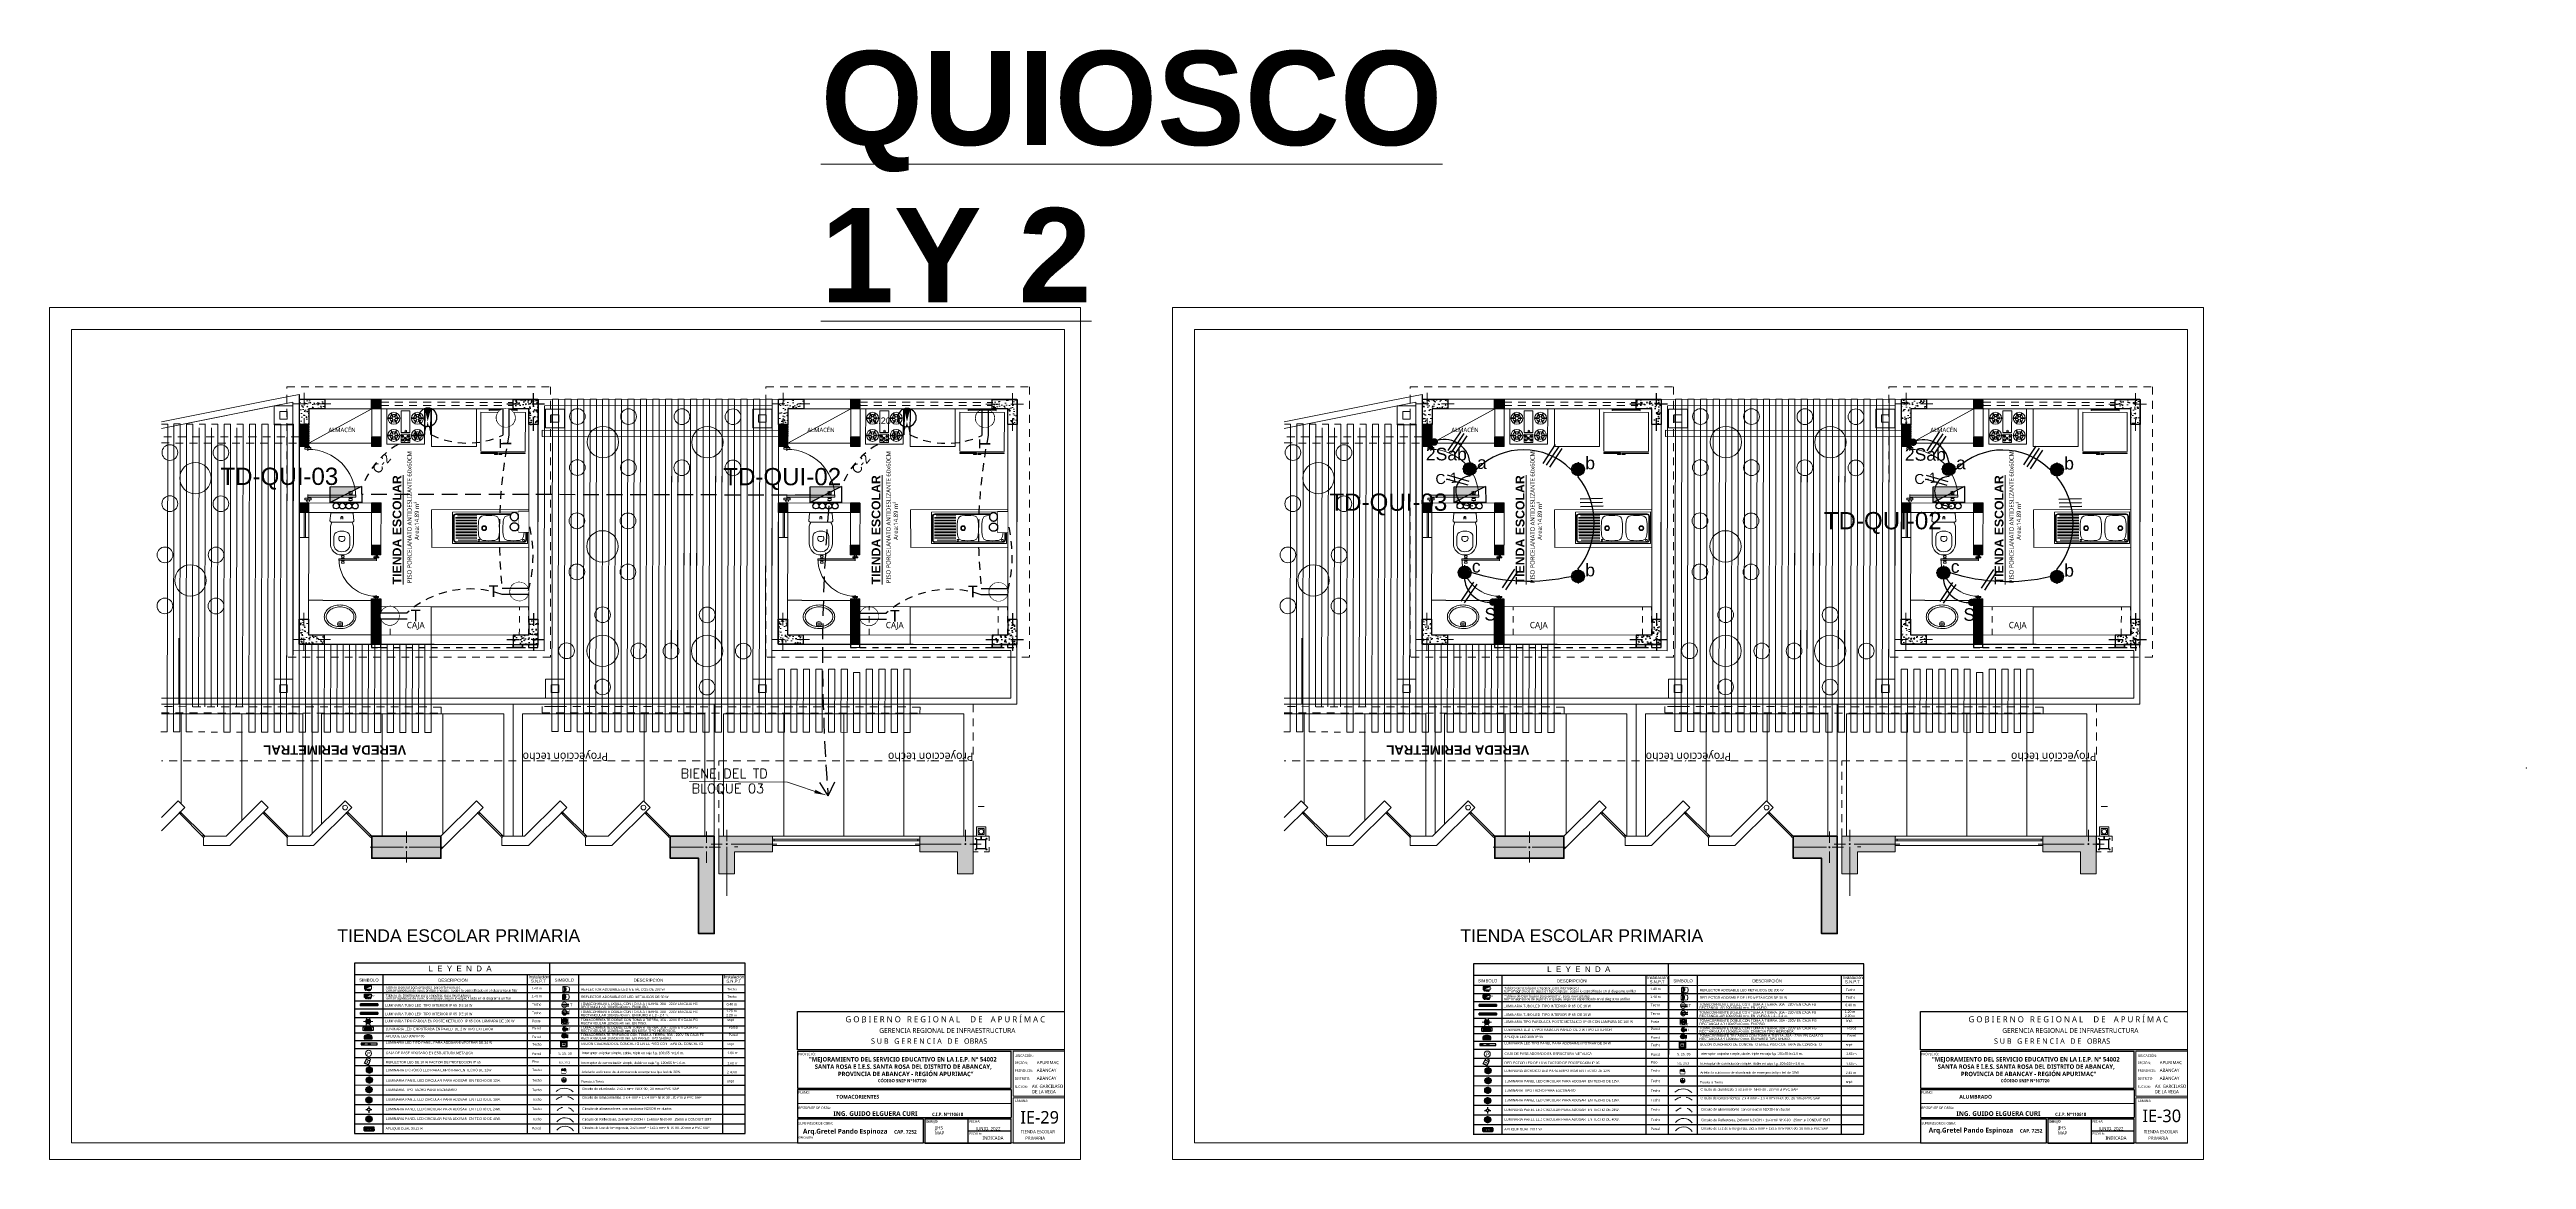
# Model space of a CAD drawing. Header units: metres. Extents: x -95.7 to -56.3, y 6.1 to 23.8.
import ezdxf
from ezdxf.enums import TextEntityAlignment as Align
from ezdxf.lldxf.tags import DXFTag

# ---------------------------------------------------------------- set-up
doc = ezdxf.new("R2010")
doc.units = ezdxf.units.M
doc.set_wipeout_variables(frame=1)
for name, pattern in [('CONTINUA', [0]), ('DASHED2', [0.375, 0.25, -0.125]), ('HIDDEN2', [0.1875, 0.125, -0.0625])]:
    doc.linetypes.add(name, pattern=pattern)
for name, color, linetype in [('.', 40, 'Continuous'), ('IE-LEYENDA', 142, 'Continuous'), ('RED DE HUMO', 32, 'ACI')]:
    doc.layers.add(name, color=color, linetype=linetype)
for name, color, linetype, lineweight in [('A-DOOR', 31, 'Continuous', 18), ('ALUMBRADO', 1, 'Continuous', 30), ('alumbrado exterior', 3, 'Continuous', 15), ('ARQ', 252, 'Continuous', 0), ('Artefactos', 1, 'Continuous', 9), ('Capa1', 7, 'Continuous', 5), ('circ-alumb', 4, 'Continuous', 35), ('COLUMNAS 50', 7, 'Continuous', 50), ('corriente debil', 30, 'Continuous', 15), ('Emergencia', 20, 'Continuous', 25), ('GRAFO 02', 7, 'Continuous', 20), ('GRAFO01', 7, 'Continuous', 0), ('IE_ALIMENTADORES', 5, 'Continuous', 30), ('Interior - Stair & Railing_Pen_No__122', 9, 'Continuous', 13), ('Letras El', 9, 'Continuous', 5), ('letras sr', 7, 'Continuous', 5), ('LINEAS_IND.', 252, 'Continuous', 5), ('Membrete', 250, 'Continuous', 15), ('Muros el', 7, 'Continuous', 50), ('Pisos El', 252, 'Continuous', 0), ('proyecc', 252, 'DASHED2', 0), ('Proyeccciones', 1, 'DASHED2', 18), ('ROTULO', 253, 'Continuous', 0), ('Sanitarios el', 141, 'Continuous', 15), ('Structural - Bearing_Pen_No__20', 1, 'Continuous', 0), ('TOMACORRIENTE', 5, 'HIDDEN2', 30)]:
    doc.layers.add(name, color=color, linetype=linetype, lineweight=lineweight)
for name, color, linetype, lineweight, true_color in [('Mobiliario', 7, 'Continuous', 0, 0x7f7f7f), ('RAMPA PROPUESTA 1 CERRAMIENTO_Pen_No__123', 7, 'Continuous', 0, 0xd8d8d8), ('Terreno & Paisaje - Terrenos_Pen_No__169', 7, 'Continuous', 13, 0x68b353)]:
    doc.layers.add(name, color=color, linetype=linetype, lineweight=lineweight, true_color=true_color)
doc.styles.add('ESC50', font='', dxfattribs={"height": 0.05})
doc.styles.add('Generales', font='trebuc.ttf', dxfattribs={"height": 0.22})
doc.styles.add('GENERATED_STYLE_3', font='romand.shx')
doc.styles.add('Santa Rosa 1 50', font='trebuc.ttf')
doc.styles.get("Standard").update_dxf_attribs({"font": 'arial.ttf'})
doc.styles.add('style1', font='arial.ttf')
doc.styles.add('TITULOS', font='swissek.ttf')
doc.styles.add('TURBO_BASS', font='swisseb.ttf')
doc.styles.get('ESC50').set_extended_font_data('Arial', italic=True)
tags = doc.linetypes.add('ACI', pattern='A,0.5,-0.2,["ACI",Standard,S=0.1,R=0,X=-0.1,Y=-0.05],-0.25', length=0.95).pattern_tags.tags
tags[6] = DXFTag(74, 10)

# ---------------------------------------------------------------- blocks, each defined once
blk = doc.blocks.new('Tomacorriente con puesta a tierra')
at = {"layer": 'TOMACORRIENTE'}
blk.add_lwpolyline([(0.111, 0.038), (0.106, 0.049), (0.101, 0.06), (0.094, 0.07), (0.086, 0.08), (0.077, 0.088), (0.068, 0.096), (0.057, 0.102), (0.046, 0.108), (0.035, 0.112), (0.023, 0.115), (0.011, 0.117), (-0.002, 0.117), (-0.014, 0.116), (-0.026, 0.114), (-0.038, 0.111), (-0.049, 0.106), (-0.06, 0.101), (-0.07, 0.094), (-0.08, 0.086), (-0.088, 0.077), (-0.096, 0.068), (-0.102, 0.057), (-0.108, 0.046), (-0.112, 0.035), (-0.115, 0.023), (-0.117, 0.011), (-0.117, -0.002), (-0.116, -0.014), (-0.114, -0.026), (-0.111, -0.038), (-0.106, -0.049), (-0.101, -0.06), (-0.094, -0.07), (-0.086, -0.08), (-0.077, -0.088), (-0.068, -0.096), (-0.057, -0.102), (-0.046, -0.108), (-0.035, -0.112), (-0.023, -0.115), (-0.011, -0.117), (0.002, -0.117), (0.014, -0.116), (0.026, -0.114), (0.038, -0.111), (0.049, -0.106), (0.06, -0.101), (0.07, -0.094), (0.08, -0.086), (0.088, -0.077), (0.096, -0.068), (0.102, -0.057), (0.108, -0.046), (0.112, -0.035), (0.115, -0.023), (0.117, -0.011), (0.117, 0.002), (0.116, 0.014), (0.114, 0.026)], close=True, dxfattribs=at)
at = {"layer": 'TOMACORRIENTE', "color": 5, "linetype": 'CONTINUA', "style": 'style1', "text_generation_flag": 4}
blk.add_text('T', height=0.147, rotation=180, dxfattribs=at).set_placement((0.391, -0.069))
blk.add_wipeout([(0.111, 0.038), (0.106, 0.049), (0.101, 0.06), (0.094, 0.07), (0.086, 0.08), (0.077, 0.088), (0.068, 0.096), (0.057, 0.102), (0.046, 0.108), (0.035, 0.112), (0.023, 0.115), (0.011, 0.117), (-0.002, 0.117), (-0.014, 0.116), (-0.026, 0.114), (-0.038, 0.111), (-0.049, 0.106), (-0.06, 0.101), (-0.07, 0.094), (-0.08, 0.086), (-0.088, 0.077), (-0.096, 0.068), (-0.102, 0.057), (-0.108, 0.046), (-0.112, 0.035), (-0.115, 0.023), (-0.117, 0.011), (-0.117, -0.002), (-0.116, -0.014), (-0.114, -0.026), (-0.111, -0.038), (-0.106, -0.049), (-0.101, -0.06), (-0.094, -0.07), (-0.086, -0.08), (-0.077, -0.088), (-0.068, -0.096), (-0.057, -0.102), (-0.046, -0.108), (-0.035, -0.112), (-0.023, -0.115), (-0.011, -0.117), (0.002, -0.117), (0.014, -0.116), (0.026, -0.114), (0.038, -0.111), (0.049, -0.106), (0.06, -0.101), (0.07, -0.094), (0.08, -0.086), (0.088, -0.077), (0.096, -0.068), (0.102, -0.057), (0.108, -0.046), (0.112, -0.035), (0.115, -0.023), (0.117, -0.011), (0.117, 0.002), (0.116, 0.014), (0.114, 0.026)]).dxf.layer = 'TOMACORRIENTE'
at = {"layer": 'TOMACORRIENTE', "color": 5, "linetype": 'CONTINUA'}
for p, q in [((-0.111, 0.039), (0.22, 0.039)), ((-0.111, -0.039), (0.22, -0.039))]:
    blk.add_line(p, q, dxfattribs=at)
blk = doc.blocks.new('Columna 1.10 x0.30')
at = {"true_color": 0xc7c8ca}
h = blk.add_hatch(color=9, dxfattribs=at)
h.dxf.hatch_style = 1
h.paths.add_polyline_path([(-234.849, 113.807), (-235.949, 113.807), (-235.949, 113.457), (-234.849, 113.457)])
h.paths.add_polyline_path([(-235.391, 113.632, -1), (-235.408, 113.632, -1)], flags=16)
at = {"layer": 'COLUMNAS 50', "color": 1, "linetype": 'Continuous', "lineweight": 5}
for p, q in [((-235.974, 113.632), (-235.444, 113.632)), ((-235.399, 113.873), (-235.399, 113.693)), ((-235.399, 113.562), (-235.399, 113.382)), ((-234.824, 113.632), (-235.354, 113.632))]:
    blk.add_line(p, q, dxfattribs=at)
at = {"layer": 'COLUMNAS 50', "linetype": 'Continuous'}
blk.add_lwpolyline([(-235.949, 113.457), (-234.849, 113.457), (-234.849, 113.807), (-235.949, 113.807)], close=True, dxfattribs=at)
at = {"layer": 'COLUMNAS 50', "color": 1, "linetype": 'Continuous', "lineweight": 5}
blk.add_circle((-235.399, 113.632), 0.00871, dxfattribs=at)
blk.add_point((-235.399, 113.632), dxfattribs=at)
blk = doc.blocks.new('PTA-B-flat-3')
for p, q in [((0, 0), (0, -0.111)), ((0, -0.074), (-0.693, -0.073)), ((-0.693, -0.073), (-0.693, -0.1)), ((-0.693, -0.1), (0, -0.101)), ((-0.65, -0.067), (-0.588, -0.067)), ((-0.65, -0.072), (-0.65, -0.067)), ((-0.65, -0.072), (-0.588, -0.072)), ((-0.65, -0.101), (-0.65, -0.107)), ((-0.65, -0.101), (-0.588, -0.101)), ((-0.65, -0.107), (-0.588, -0.107)), ((-0.639, -0.12), (-0.644, -0.152)), ((-0.644, -0.152), (-0.595, -0.152)), ((-0.639, -0.053), (-0.643, -0.021)), ((-0.643, -0.021), (-0.594, -0.021)), ((-0.639, -0.053), (-0.599, -0.053)), ((-0.639, -0.12), (-0.599, -0.12)), ((-0.629, -0.021), (-0.629, -0.02)), ((-0.629, -0.02), (-0.609, -0.02)), ((-0.629, -0.152), (-0.629, -0.154)), ((-0.629, -0.154), (-0.609, -0.154)), ((-0.61, -0.063), (-0.628, -0.063)), ((-0.61, -0.111), (-0.628, -0.111)), ((-0.627, -0.063), (-0.627, -0.053)), ((-0.627, -0.111), (-0.627, -0.12)), ((-0.611, -0.063), (-0.611, -0.053)), ((-0.611, -0.111), (-0.611, -0.12)), ((-0.609, -0.021), (-0.609, -0.02)), ((-0.609, -0.152), (-0.609, -0.154)), ((-0.599, -0.053), (-0.594, -0.021)), ((-0.599, -0.12), (-0.595, -0.152)), ((-0.588, -0.072), (-0.588, -0.067)), ((-0.588, -0.101), (-0.588, -0.107)), ((-0.044, -0.035), (-0.045, -0.058)), ((0.044, -0.058), (-0.045, -0.058)), ((0.044, -0.036), (-0.044, -0.035)), ((-0.022, -0.013), (-0.022, -0.035)), ((0.022, -0.013), (0.022, -0.036)), ((0.044, -0.036), (0.044, -0.058)), ((0.043, -0.769), (-0.046, -0.769)), ((-0.046, -0.791), (-0.046, -0.769)), ((0.043, -0.791), (-0.046, -0.791)), ((-0.023, -0.813), (-0.023, -0.791)), ((-0.001, -0.744), (-0.001, -0.806)), ((0.021, -0.813), (0.021, -0.791)), ((0.043, -0.791), (0.043, -0.769))]:
    blk.add_line(p, q)
for centre, radius, start, end in [((0, -0.074), 0.693, 179.9174, 269.9174), ((-0.631, -0.063), 0.00358, 260.098, 5.0647), ((-0.631, -0.11), 0.00358, 354.7701, 99.7368), ((-0.607, -0.063), 0.00358, 174.7701, 279.7368), ((-0.607, -0.11), 0.00358, 80.098, 185.0647)]:
    blk.add_arc(centre, radius, start, end)
blk = doc.blocks.new('werfew-flat-1')
for p, q in [((321.193, 363.775), (321.193, 363.747)), ((321.223, 363.775), (321.223, 363.747)), ((321.079, 363.464), (321.079, 363.358)), ((321.336, 363.463), (321.336, 363.357))]:
    blk.add_line(p, q)
blk.add_lwpolyline([(321.392, 363.636), (321.391, 363.356, -0.414214), (321.211, 363.176, -0.005002), (321.207, 363.176, -0.005002), (321.204, 363.176, -0.414214), (321.024, 363.356), (321.024, 363.636, -0.005595), (321.047, 363.699, -0.000857), (321.037, 363.7, -0.423453), (321.018, 363.721), (321.03, 363.837, -0.388879), (321.04, 363.846), (321.208, 363.846), (321.377, 363.846, -0.388879), (321.387, 363.836), (321.398, 363.721, -0.423453), (321.379, 363.699, -0.000857), (321.369, 363.699, -0.005595)], format="xyb", close=True)
for centre, radius, start, end in [((321.209, 366.695), 3, 266.9154, 269.9887), ((321.164, 363.464), 0.085, 104.8726, 179.9174), ((321.204, 363.314), 0.24, 89.0263, 104.8726), ((321.208, 363.775), 0.015, 89.9174, 179.9174), ((321.208, 363.775), 0.0135, 89.9174, 269.9174), ((321.208, 363.775), 0.015, 359.9174, 89.9174), ((321.208, 363.775), 0.0135, 269.9174, 89.9174), ((321.216, 366.695), 3, 269.8461, 272.9194), ((321.211, 363.314), 0.24, 74.9621, 90.8084), ((321.251, 363.464), 0.085, 359.9174, 74.9621), ((321.319, 363.357), 0.24, 179.9174, 188.1467), ((321.182, 363.338), 0.102, 188.1467, 219.2068), ((321.204, 363.356), 0.13, 219.2068, 271.5626), ((321.207, 363.439), 0.05, 162.935, 270.7566), ((321.178, 363.448), 0.02, 108.6497, 162.935), ((321.204, 363.372), 0.1, 87.7784, 108.6497), ((321.211, 363.356), 0.13, 268.2722, 320.628), ((321.211, 363.372), 0.1, 71.185, 92.0563), ((321.208, 363.439), 0.05, 269.0782, 16.8997), ((321.237, 363.448), 0.02, 16.8997, 71.185), ((321.233, 363.338), 0.102, 320.628, 351.6881), ((321.096, 363.358), 0.24, 351.6881, 359.9174)]:
    blk.add_arc(centre, radius, start, end)
blk = doc.blocks.new('SAPLS501-flat-1')
at = {"linetype": 'Continuous'}
for p, q in [((-0.273, 0.55), (0.275, 0.55)), ((0.274, 0), (-0.274, 0))]:
    blk.add_line(p, q, dxfattribs=at)
for points in [[(0, 0.101, 0.075373), (0.099, 0.115, 0.085733), (0.177, 0.155, 0.106084), (0.233, 0.219, 0.12693), (0.251, 0.288, 0.12693), (0.233, 0.357, 0.106084), (0.178, 0.42, 0.085733), (0.099, 0.46, 0.075373), (0.001, 0.476, 0.075373), (-0.098, 0.461, 0.085733), (-0.176, 0.421, 0.106084), (-0.232, 0.357, 0.12693), (-0.25, 0.288, 0.12693), (-0.232, 0.22, 0.106084), (-0.177, 0.156, 0.085733), (-0.099, 0.116, 0.075373)], [(0, 0.131, 0.075373), (0.09, 0.144, 0.085733), (0.159, 0.179, 0.106084), (0.207, 0.233, 0.12693), (0.221, 0.288, 0.12693), (0.207, 0.342, 0.106084), (0.16, 0.396, 0.085733), (0.09, 0.432, 0.075373), (0.001, 0.446, 0.075373), (-0.089, 0.432, 0.085733), (-0.158, 0.397, 0.106084), (-0.206, 0.343, 0.12693), (-0.22, 0.288, 0.12693), (-0.206, 0.234, 0.106084), (-0.159, 0.18, 0.085733), (-0.09, 0.144, 0.075373)]]:
    blk.add_lwpolyline(points, format="xyb", close=True)
for radius in [0.04, 0.02]:
    blk.add_circle((0, 0.172), radius)
blk = doc.blocks.new('Muko07pl-flat-1')
at = {"color": 7}
for p, q in [((-0.224, 0), (0.224, 0)), ((-0.224, -0.015), (-0.224, 0)), ((-0.355, -0.664), (-0.354, -0.044)), ((-0.354, -0.044), (0.354, -0.045)), ((-0.224, -0.017), (0.224, -0.018)), ((0.224, -0.016), (0.224, 0)), ((0.354, -0.045), (0.353, -0.665)), ((0.353, -0.665), (-0.355, -0.664)), ((-0.355, -0.686), (-0.09, -0.686)), ((-0.355, -0.701), (-0.355, -0.686)), ((-0.355, -0.701), (-0.09, -0.702)), ((-0.139, -0.702), (-0.09, -0.702)), ((-0.139, -0.717), (-0.139, -0.702)), ((-0.139, -0.717), (-0.09, -0.717)), ((-0.09, -0.702), (-0.09, -0.686)), ((-0.09, -0.717), (-0.09, -0.702)), ((-0.067, -0.686), (0.353, -0.687)), ((-0.067, -0.702), (-0.067, -0.686)), ((-0.067, -0.717), (-0.067, -0.702)), ((-0.067, -0.702), (-0.018, -0.702)), ((-0.067, -0.702), (0.353, -0.702)), ((-0.067, -0.717), (-0.018, -0.717)), ((-0.018, -0.717), (-0.018, -0.702)), ((0.353, -0.702), (0.353, -0.687))]:
    blk.add_line(p, q, dxfattribs=at)
blk = doc.blocks.new('blo')
at = {"true_color": 0x2776bb}
h = blk.add_hatch(dxfattribs=at)
h.set_pattern_fill('AR-CONC', color=152, scale=0.0009)
h.paths.add_polyline_path([(69.387, -10.564), (69.787, -10.564), (69.787, -10.414), (69.537, -10.414), (69.537, -10.164), (69.387, -10.164)])
at = {"color": 177, "lineweight": 30, "true_color": 0x293189}
blk.add_lwpolyline([(69.387, -10.564), (69.387, -10.164), (69.537, -10.164), (69.537, -10.414), (69.787, -10.414), (69.787, -10.564)], close=True, dxfattribs=at)
for points in [[(69.462, -10.064), (69.462, -10.264)], [(69.286, -10.489), (69.486, -10.489)], [(69.462, -10.464), (69.462, -10.664)], [(69.687, -10.489), (69.887, -10.489)]]:
    blk.add_lwpolyline(points)
blk = doc.blocks.new('PTA-B-flat-2')
for p, q in [((0.043, 0.742), (-0.041, 0.742)), ((-0.041, 0.742), (-0.041, 0.721)), ((0.043, 0.721), (-0.041, 0.721)), ((-0.02, 0.762), (-0.02, 0.742)), ((0.001, 0.697), (0.001, 0.756)), ((0.022, 0.762), (0.022, 0.742)), ((0.043, 0.742), (0.043, 0.721)), ((-0.65, 0.096), (0, 0.095)), ((-0.65, 0.07), (-0.65, 0.096)), ((0, 0.069), (-0.65, 0.07)), ((-0.609, 0.097), (-0.609, 0.102)), ((-0.609, 0.102), (-0.551, 0.102)), ((-0.609, 0.097), (-0.551, 0.097)), ((-0.609, 0.069), (-0.551, 0.069)), ((-0.609, 0.069), (-0.609, 0.064)), ((-0.609, 0.064), (-0.551, 0.064)), ((-0.603, 0.144), (-0.557, 0.144)), ((-0.599, 0.114), (-0.603, 0.144)), ((-0.599, 0.052), (-0.603, 0.022)), ((-0.603, 0.022), (-0.557, 0.022)), ((-0.599, 0.114), (-0.561, 0.114)), ((-0.599, 0.052), (-0.561, 0.052)), ((-0.589, 0.146), (-0.571, 0.146)), ((-0.589, 0.144), (-0.589, 0.146)), ((-0.589, 0.022), (-0.589, 0.02)), ((-0.589, 0.02), (-0.571, 0.02)), ((-0.572, 0.105), (-0.588, 0.105)), ((-0.572, 0.061), (-0.588, 0.061)), ((-0.587, 0.105), (-0.587, 0.114)), ((-0.587, 0.061), (-0.587, 0.052)), ((-0.573, 0.105), (-0.573, 0.114)), ((-0.573, 0.061), (-0.573, 0.052)), ((-0.571, 0.144), (-0.571, 0.146)), ((-0.571, 0.022), (-0.571, 0.02)), ((-0.561, 0.114), (-0.557, 0.144)), ((-0.561, 0.052), (-0.557, 0.022)), ((-0.551, 0.097), (-0.551, 0.102)), ((-0.551, 0.069), (-0.551, 0.064)), ((0.042, 0.054), (-0.042, 0.054)), ((-0.042, 0.033), (-0.042, 0.054)), ((0.042, 0.033), (-0.042, 0.033)), ((-0.021, 0.012), (-0.021, 0.033)), ((0, 0), (0, 0.104)), ((0.021, 0.012), (0.021, 0.033)), ((0.042, 0.033), (0.042, 0.054))]:
    blk.add_line(p, q)
for centre, radius, start, end in [((0, 0.069), 0.65, 89.9174, 179.9174), ((-0.592, 0.105), 0.00335, 260.098, 5.0647), ((-0.592, 0.061), 0.00335, 354.7701, 99.7368), ((-0.568, 0.105), 0.00335, 174.7701, 279.7368), ((-0.569, 0.061), 0.00335, 80.098, 185.0647)]:
    blk.add_arc(centre, radius, start, end)
blk = doc.blocks.new('Estufa-p02-flat-1')
for p, q in [((-0.217, -0.145), (-0.269, -0.145)), ((-0.217, -0.155), (-0.269, -0.155)), ((-0.208, -0.129), (-0.234, -0.084)), ((-0.208, -0.171), (-0.234, -0.215)), ((-0.208, -0.403), (-0.234, -0.358)), ((-0.199, -0.124), (-0.225, -0.079)), ((-0.199, -0.176), (-0.225, -0.22)), ((-0.2, -0.398), (-0.225, -0.353)), ((-0.181, -0.124), (-0.155, -0.079)), ((-0.181, -0.176), (-0.155, -0.22)), ((-0.181, -0.398), (-0.156, -0.353)), ((-0.173, -0.403), (-0.147, -0.358)), ((-0.172, -0.129), (-0.147, -0.084)), ((-0.172, -0.171), (-0.147, -0.215)), ((-0.163, -0.145), (-0.112, -0.145)), ((-0.163, -0.155), (-0.112, -0.155)), ((0.159, -0.145), (0.107, -0.145)), ((0.159, -0.155), (0.107, -0.155)), ((0.168, -0.129), (0.142, -0.085)), ((0.168, -0.171), (0.142, -0.216)), ((0.168, -0.403), (0.142, -0.359)), ((0.177, -0.124), (0.151, -0.08)), ((0.177, -0.176), (0.151, -0.221)), ((0.176, -0.398), (0.151, -0.354)), ((0.195, -0.124), (0.221, -0.08)), ((0.195, -0.176), (0.221, -0.221)), ((0.195, -0.398), (0.22, -0.354)), ((0.203, -0.403), (0.229, -0.359)), ((0.204, -0.129), (0.229, -0.085)), ((0.204, -0.171), (0.229, -0.216)), ((0.213, -0.145), (0.264, -0.145)), ((0.213, -0.155), (0.264, -0.155)), ((-0.218, -0.419), (-0.269, -0.419)), ((-0.218, -0.429), (-0.269, -0.429)), ((-0.208, -0.445), (-0.234, -0.489)), ((-0.2, -0.45), (-0.226, -0.494)), ((-0.181, -0.45), (-0.156, -0.494)), ((-0.173, -0.445), (-0.147, -0.489)), ((-0.164, -0.419), (-0.112, -0.419)), ((-0.164, -0.429), (-0.112, -0.429)), ((-0.065, -0.489), (-0.042, -0.514)), ((-0.063, -0.427), (-0.039, -0.453)), ((-0.03, -0.44), (-0.063, -0.427)), ((-0.03, -0.502), (-0.063, -0.489)), ((-0.022, -0.46), (0.001, -0.485)), ((0.011, -0.473), (-0.022, -0.46)), ((0.053, -0.502), (0.02, -0.489)), ((0.021, -0.428), (0.044, -0.453)), ((0.054, -0.441), (0.021, -0.428)), ((0.025, -0.489), (0.048, -0.515)), ((0.158, -0.419), (0.107, -0.419)), ((0.158, -0.429), (0.107, -0.429)), ((0.168, -0.445), (0.142, -0.49)), ((0.176, -0.45), (0.15, -0.495)), ((0.195, -0.45), (0.22, -0.495)), ((0.203, -0.445), (0.229, -0.49)), ((0.212, -0.419), (0.264, -0.419)), ((0.212, -0.429), (0.264, -0.429))]:
    blk.add_line(p, q)
for points in [[(-0.301, -0.565), (-0.3, 0), (0.3, 0), (0.299, -0.565)], [(-0.075, -0.379), (-0.074, -0.031), (0.066, -0.032), (0.065, -0.379)], [(-0.075, -0.535), (-0.075, -0.406), (0.065, -0.406), (0.065, -0.535)]]:
    blk.add_lwpolyline(points, close=True)
for centre, radius in [((-0.191, -0.424), 0.095), ((-0.19, -0.15), 0.095), ((0, -0.355), 0.0133), ((0.185, -0.424), 0.095), ((0.186, -0.15), 0.095), ((-0.047, -0.437), 0.018), ((-0.047, -0.498), 0.018), ((-0.007, -0.47), 0.018), ((0.036, -0.437), 0.018), ((0.036, -0.498), 0.018)]:
    blk.add_circle(centre, radius)
for centre, radius, start, end in [((-0.269, -0.15), 0.005, 89.9174, 269.9174), ((-0.19, -0.15), 0.06, 123.7399, 176.0948), ((-0.19, -0.15), 0.06, 183.7399, 236.0948), ((-0.191, -0.424), 0.06, 123.7399, 176.0948), ((-0.23, -0.218), 0.005, 149.9174, 329.9174), ((-0.23, -0.356), 0.005, 29.9174, 209.9174), ((-0.229, -0.082), 0.005, 29.9174, 209.9174), ((-0.19, -0.15), 0.06, 63.7399, 116.0948), ((-0.217, -0.15), 0.005, 269.9174, 89.9174), ((-0.19, -0.15), 0.06, 243.7399, 296.0948), ((-0.191, -0.424), 0.06, 63.7399, 116.0948), ((-0.204, -0.126), 0.005, 209.9174, 29.9174), ((-0.204, -0.173), 0.005, 329.9174, 149.9174), ((-0.177, -0.126), 0.005, 149.9174, 329.9174), ((-0.177, -0.173), 0.005, 29.9174, 209.9174), ((-0.163, -0.15), 0.005, 89.9174, 269.9174), ((-0.19, -0.15), 0.06, 3.7399, 56.0948), ((-0.19, -0.15), 0.06, 303.7399, 356.0948), ((-0.191, -0.424), 0.06, 3.7399, 56.0948), ((-0.151, -0.356), 0.005, 329.9174, 149.9174), ((-0.151, -0.082), 0.005, 329.9174, 149.9174), ((-0.151, -0.218), 0.005, 209.9174, 29.9174), ((-0.097, -0.15), 0.005, 269.9174, 89.9174), ((0.107, -0.15), 0.005, 89.9174, 269.9174), ((0.186, -0.15), 0.06, 123.7399, 176.0948), ((0.186, -0.15), 0.06, 183.7399, 236.0948), ((0.185, -0.424), 0.06, 123.7399, 176.0948), ((0.146, -0.218), 0.005, 149.9174, 329.9174), ((0.146, -0.356), 0.005, 29.9174, 209.9174), ((0.147, -0.082), 0.005, 29.9174, 209.9174), ((0.186, -0.15), 0.06, 63.7399, 116.0948), ((0.159, -0.15), 0.005, 269.9174, 89.9174), ((0.186, -0.15), 0.06, 243.7399, 296.0948), ((0.185, -0.424), 0.06, 63.7399, 116.0948), ((0.172, -0.127), 0.005, 209.9174, 29.9174), ((0.172, -0.174), 0.005, 329.9174, 149.9174), ((0.199, -0.127), 0.005, 149.9174, 329.9174), ((0.199, -0.174), 0.005, 29.9174, 209.9174), ((0.213, -0.15), 0.005, 89.9174, 269.9174), ((0.186, -0.15), 0.06, 3.7399, 56.0948), ((0.186, -0.15), 0.06, 303.7399, 356.0948), ((0.185, -0.424), 0.06, 3.7399, 56.0948), ((0.225, -0.356), 0.005, 329.9174, 149.9174), ((0.225, -0.082), 0.005, 329.9174, 149.9174), ((0.225, -0.218), 0.005, 209.9174, 29.9174), ((0.264, -0.15), 0.005, 269.9174, 89.9174), ((-0.269, -0.424), 0.005, 89.9174, 269.9174), ((-0.191, -0.424), 0.06, 183.7399, 236.0948), ((-0.23, -0.492), 0.005, 149.9174, 329.9174), ((-0.218, -0.424), 0.005, 269.9174, 89.9174), ((-0.191, -0.424), 0.06, 243.7399, 296.0948), ((-0.204, -0.4), 0.005, 209.9174, 29.9174), ((-0.204, -0.447), 0.005, 329.9174, 149.9174), ((-0.177, -0.4), 0.005, 149.9174, 329.9174), ((-0.177, -0.447), 0.005, 29.9174, 209.9174), ((-0.164, -0.424), 0.005, 89.9174, 269.9174), ((-0.191, -0.424), 0.06, 303.7399, 356.0948), ((-0.151, -0.492), 0.005, 209.9174, 29.9174), ((-0.097, -0.424), 0.005, 269.9174, 89.9174), ((0.107, -0.424), 0.005, 89.9174, 269.9174), ((0.185, -0.424), 0.06, 183.7399, 236.0948), ((0.146, -0.492), 0.005, 149.9174, 329.9174), ((0.158, -0.424), 0.005, 269.9174, 89.9174), ((0.185, -0.424), 0.06, 243.7399, 296.0948), ((0.172, -0.401), 0.005, 209.9174, 29.9174), ((0.172, -0.448), 0.005, 329.9174, 149.9174), ((0.199, -0.401), 0.005, 149.9174, 329.9174), ((0.199, -0.448), 0.005, 29.9174, 209.9174), ((0.212, -0.424), 0.005, 89.9174, 269.9174), ((0.185, -0.424), 0.06, 303.7399, 356.0948), ((0.225, -0.492), 0.005, 209.9174, 29.9174), ((0.264, -0.424), 0.005, 269.9174, 89.9174)]:
    blk.add_arc(centre, radius, start, end)
blk = doc.blocks.new('Columna tipo 3')
at = {"true_color": 0x939598}
h = blk.add_hatch(color=252, dxfattribs=at)
h.dxf.hatch_style = 1
h.paths.add_polyline_path([(-235.085, 45.074), (-235.785, 45.074), (-235.785, 43.524), (-235.535, 43.524), (-235.535, 44.724), (-235.085, 44.724)])
h.paths.add_polyline_path([(-235.668, 44.899, -1), (-235.651, 44.899, -1)], flags=16)
at = {"layer": 'COLUMNAS 50', "linetype": 'Continuous'}
blk.add_lwpolyline([(-235.785, 45.074), (-235.785, 43.524), (-235.535, 43.524), (-235.535, 44.724), (-235.085, 44.724), (-235.085, 45.074)], close=True, dxfattribs=at)
at = {"layer": 'Structural - Bearing_Pen_No__20', "linetype": 'Continuous'}
for p, q in [((-235.66, 44.969), (-235.66, 45.149)), ((-235.705, 44.899), (-235.885, 44.899)), ((-235.66, 44.829), (-235.66, 44.649)), ((-235.085, 44.899), (-235.615, 44.899))]:
    blk.add_line(p, q, dxfattribs=at)
blk.add_circle((-235.66, 44.899), 0.00871, dxfattribs=at)
blk.add_point((-235.66, 44.899), dxfattribs=at)
blk = doc.blocks.new('LED PASILLO')
at = {"layer": 'ALUMBRADO'}
h = blk.add_hatch(color=202, dxfattribs=at)
h.dxf.hatch_style = 1
edge = h.paths.add_edge_path()
edge.add_line((0, 0.138), (0, -0.138))
edge.add_line((-0.138, 0), (0.138, 0))
edge = h.paths.add_edge_path()
edge.add_line((0, 0), (0, 0.085))
edge.add_arc((0, 0), 0.0845, 90, 180)
edge.add_line((-0.085, 0), (0, 0))
edge = h.paths.add_edge_path()
edge.add_line((0.085, 0), (0, 0))
edge.add_line((0, 0), (0, -0.085))
edge.add_arc((0, 0), 0.0845, 270, 360)
at = {"layer": 'ALUMBRADO', "color": 202}
for points in [[(-0.138, 0), (0.138, 0)], [(0, 0.138), (0, -0.138)]]:
    blk.add_lwpolyline(points, dxfattribs=at)
for radius in [0.122, 0.103, 0.0845]:
    blk.add_circle((0, 0), radius, dxfattribs=at)
blk = doc.blocks.new('TD ALUMBRADO 1')
at = {"layer": 'ALUMBRADO'}
h = blk.add_hatch(color=256, dxfattribs=at)
h.dxf.hatch_style = 1
h.paths.add_polyline_path([(0.25, 0.25), (-0.25, 0), (-0.25, 0.25)])
at = {"layer": 'ALUMBRADO', "color": 5}
for points in [[(0.25, 0.25), (-0.25, 0), (-0.25, 0.25), (0.25, 0.25)], [(0.25, 0.25), (0.25, 0), (-0.25, 0), (-0.25, 0.25), (0.25, 0.25)]]:
    blk.add_lwpolyline(points, dxfattribs=at)
for centre in [(-0.158, -0.055), (-0.057, -0.056), (0.045, -0.057), (0.147, -0.057)]:
    blk.add_circle(centre, 0.0473, dxfattribs=at)
blk = doc.blocks.new('tomac. 2.2')
at = {"layer": 'TOMACORRIENTE'}
h = blk.add_hatch(color=256, dxfattribs=at)
h.dxf.hatch_style = 1
edge = h.paths.add_edge_path()
edge.add_line((-0.138, 0.049), (0.275, 0.048))
edge.add_line((-0.138, -0.048), (0.275, -0.049))
edge = h.paths.add_edge_path()
edge.add_ellipse((0, 0), major_axis=(0.104, 0.103), ratio=1, start_angle=475.671, end_angle=514.329)
edge.add_line((-0.138, -0.048), (0.138, -0.049))
edge.add_ellipse((0, 0), major_axis=(0.104, 0.103), ratio=1, start_angle=655.671, end_angle=694.329)
edge.add_line((0.138, 0.048), (-0.138, 0.049))
at = {"layer": 'TOMACORRIENTE', "color": 5, "linetype": 'CONTINUA'}
for p, q in [((-0.138, 0.049), (0.275, 0.048)), ((-0.138, -0.048), (0.275, -0.049))]:
    blk.add_line(p, q, dxfattribs=at)
blk.add_ellipse((0, 0), major_axis=(0.104, 0.103), ratio=1, start_param=5.497787, end_param=11.780972, dxfattribs=at)
at = {"layer": 'TOMACORRIENTE'}
blk.add_text('T', height=0.144, dxfattribs=at).set_placement((0.222, 0.063))
blk = doc.blocks.new('Emergencia')
at = {"color": 1, "lineweight": 5}
blk.add_wipeout([(-0.077, -0.439), (-0.07, -0.435), (-0.064, -0.43), (-0.058, -0.425), (-0.052, -0.42), (-0.047, -0.413), (-0.042, -0.407), (-0.038, -0.4), (-0.034, -0.393), (-0.031, -0.386), (-0.029, -0.378), (-0.027, -0.37), (-0.026, -0.363), (-0.025, -0.355), (-0.025, -0.347), (-0.026, -0.339), (-0.027, -0.331), (-0.029, -0.323), (-0.031, -0.316), (-0.034, -0.308), (-0.038, -0.301), (-0.042, -0.294), (-0.047, -0.288), (-0.052, -0.282), (-0.058, -0.276), (-0.064, -0.271), (-0.07, -0.266), (-0.077, -0.262), (-0.084, -0.259), (-0.092, -0.256), (-0.099, -0.253), (-0.107, -0.251), (-0.115, -0.25), (-0.123, -0.249), (-0.131, -0.25), (-0.139, -0.25), (-0.146, -0.251), (-0.154, -0.253), (-0.162, -0.256), (-0.169, -0.259), (-0.176, -0.262), (-0.183, -0.267), (-0.189, -0.271), (-0.195, -0.276), (-0.201, -0.282), (-0.206, -0.288), (-0.211, -0.295), (-0.215, -0.301), (-0.219, -0.309), (-0.222, -0.316), (-0.224, -0.323), (-0.226, -0.331), (-0.227, -0.339), (-0.228, -0.347), (-0.228, -0.355), (-0.227, -0.363), (-0.226, -0.371), (-0.224, -0.379), (-0.222, -0.386), (-0.218, -0.393), (-0.215, -0.401), (-0.211, -0.407), (-0.206, -0.414), (-0.201, -0.42), (-0.195, -0.425), (-0.189, -0.431), (-0.183, -0.435), (-0.176, -0.439), (-0.169, -0.443), (-0.161, -0.446), (-0.154, -0.448), (-0.146, -0.45), (-0.138, -0.452), (-0.13, -0.452), (-0.122, -0.452), (-0.114, -0.452), (-0.107, -0.45), (-0.099, -0.448), (-0.091, -0.446), (-0.084, -0.443)], dxfattribs=at).dxf.layer = 'Emergencia'
at = {"layer": 'Emergencia', "color": 240, "true_color": 0xed1f24}
blk.add_lwpolyline([(-0.25, -0.25), (0.25, -0.25), (0.25, 0), (-0.25, 0)], close=True, dxfattribs=at)
at = {"color": 240, "lineweight": 5, "true_color": 0xed1f24}
blk.add_wipeout([(-0.25, -0.25), (0.25, -0.25), (0.25, 0), (-0.25, 0)], dxfattribs=at).dxf.layer = 'Emergencia'
at = {"layer": 'Emergencia', "color": 1}
blk.add_lwpolyline([(-0.077, -0.439), (-0.07, -0.435), (-0.064, -0.43), (-0.058, -0.425), (-0.052, -0.42), (-0.047, -0.413), (-0.042, -0.407), (-0.038, -0.4), (-0.034, -0.393), (-0.031, -0.386), (-0.029, -0.378), (-0.027, -0.37), (-0.026, -0.363), (-0.025, -0.355), (-0.025, -0.347), (-0.026, -0.339), (-0.027, -0.331), (-0.029, -0.323), (-0.031, -0.316), (-0.034, -0.308), (-0.038, -0.301), (-0.042, -0.294), (-0.047, -0.288), (-0.052, -0.282), (-0.058, -0.276), (-0.064, -0.271), (-0.07, -0.266), (-0.077, -0.262), (-0.084, -0.259), (-0.092, -0.256), (-0.099, -0.253), (-0.107, -0.251), (-0.115, -0.25), (-0.123, -0.249), (-0.131, -0.25), (-0.139, -0.25), (-0.146, -0.251), (-0.154, -0.253), (-0.162, -0.256), (-0.169, -0.259), (-0.176, -0.262), (-0.183, -0.267), (-0.189, -0.271), (-0.195, -0.276), (-0.201, -0.282), (-0.206, -0.288), (-0.211, -0.295), (-0.215, -0.301), (-0.219, -0.309), (-0.222, -0.316), (-0.224, -0.323), (-0.226, -0.331), (-0.227, -0.339), (-0.228, -0.347), (-0.228, -0.355), (-0.227, -0.363), (-0.226, -0.371), (-0.224, -0.379), (-0.222, -0.386), (-0.218, -0.393), (-0.215, -0.401), (-0.211, -0.407), (-0.206, -0.414), (-0.201, -0.42), (-0.195, -0.425), (-0.189, -0.431), (-0.183, -0.435), (-0.176, -0.439), (-0.169, -0.443), (-0.161, -0.446), (-0.154, -0.448), (-0.146, -0.45), (-0.138, -0.452), (-0.13, -0.452), (-0.122, -0.452), (-0.114, -0.452), (-0.107, -0.45), (-0.099, -0.448), (-0.091, -0.446), (-0.084, -0.443)], close=True, dxfattribs=at)
at = {"color": 1, "lineweight": 5}
blk.add_wipeout([(0.077, -0.439), (0.07, -0.435), (0.064, -0.43), (0.058, -0.425), (0.052, -0.42), (0.047, -0.413), (0.042, -0.407), (0.038, -0.4), (0.034, -0.393), (0.031, -0.386), (0.029, -0.378), (0.027, -0.37), (0.026, -0.363), (0.025, -0.355), (0.025, -0.347), (0.026, -0.339), (0.027, -0.331), (0.029, -0.323), (0.031, -0.316), (0.034, -0.308), (0.038, -0.301), (0.042, -0.294), (0.047, -0.288), (0.052, -0.282), (0.058, -0.276), (0.064, -0.271), (0.07, -0.266), (0.077, -0.262), (0.084, -0.259), (0.092, -0.256), (0.099, -0.253), (0.107, -0.251), (0.115, -0.25), (0.123, -0.249), (0.131, -0.25), (0.139, -0.25), (0.146, -0.251), (0.154, -0.253), (0.162, -0.256), (0.169, -0.259), (0.176, -0.262), (0.183, -0.267), (0.189, -0.271), (0.195, -0.276), (0.201, -0.282), (0.206, -0.288), (0.211, -0.295), (0.215, -0.301), (0.219, -0.309), (0.222, -0.316), (0.224, -0.323), (0.226, -0.331), (0.227, -0.339), (0.228, -0.347), (0.228, -0.355), (0.227, -0.363), (0.226, -0.371), (0.224, -0.379), (0.222, -0.386), (0.218, -0.393), (0.215, -0.401), (0.211, -0.407), (0.206, -0.414), (0.201, -0.42), (0.195, -0.425), (0.189, -0.431), (0.183, -0.435), (0.176, -0.439), (0.169, -0.443), (0.161, -0.446), (0.154, -0.448), (0.146, -0.45), (0.138, -0.452), (0.13, -0.452), (0.122, -0.452), (0.114, -0.452), (0.107, -0.45), (0.099, -0.448), (0.091, -0.446), (0.084, -0.443)], dxfattribs=at).dxf.layer = 'Emergencia'
at = {"layer": 'Emergencia', "color": 1}
blk.add_lwpolyline([(0.077, -0.439), (0.07, -0.435), (0.064, -0.43), (0.058, -0.425), (0.052, -0.42), (0.047, -0.413), (0.042, -0.407), (0.038, -0.4), (0.034, -0.393), (0.031, -0.386), (0.029, -0.378), (0.027, -0.37), (0.026, -0.363), (0.025, -0.355), (0.025, -0.347), (0.026, -0.339), (0.027, -0.331), (0.029, -0.323), (0.031, -0.316), (0.034, -0.308), (0.038, -0.301), (0.042, -0.294), (0.047, -0.288), (0.052, -0.282), (0.058, -0.276), (0.064, -0.271), (0.07, -0.266), (0.077, -0.262), (0.084, -0.259), (0.092, -0.256), (0.099, -0.253), (0.107, -0.251), (0.115, -0.25), (0.123, -0.249), (0.131, -0.25), (0.139, -0.25), (0.146, -0.251), (0.154, -0.253), (0.162, -0.256), (0.169, -0.259), (0.176, -0.262), (0.183, -0.267), (0.189, -0.271), (0.195, -0.276), (0.201, -0.282), (0.206, -0.288), (0.211, -0.295), (0.215, -0.301), (0.219, -0.309), (0.222, -0.316), (0.224, -0.323), (0.226, -0.331), (0.227, -0.339), (0.228, -0.347), (0.228, -0.355), (0.227, -0.363), (0.226, -0.371), (0.224, -0.379), (0.222, -0.386), (0.218, -0.393), (0.215, -0.401), (0.211, -0.407), (0.206, -0.414), (0.201, -0.42), (0.195, -0.425), (0.189, -0.431), (0.183, -0.435), (0.176, -0.439), (0.169, -0.443), (0.161, -0.446), (0.154, -0.448), (0.146, -0.45), (0.138, -0.452), (0.13, -0.452), (0.122, -0.452), (0.114, -0.452), (0.107, -0.45), (0.099, -0.448), (0.091, -0.446), (0.084, -0.443)], close=True, dxfattribs=at)
blk = doc.blocks.new('ADOSADO')
at = {"color": 1}
blk.add_wipeout([(-0.63, 0.02), (0.64, 0.02), (0.64, 0.15), (-0.63, 0.15)], dxfattribs=at).dxf.layer = 'ALUMBRADO'
at = {"layer": 'ALUMBRADO', "color": 1}
blk.add_lwpolyline([(-0.63, 0.02), (0.64, 0.02), (0.64, 0.15), (-0.63, 0.15)], close=True, dxfattribs=at)
at = {"layer": 'ALUMBRADO', "lineweight": 50}
for points in [[(-0.5, 0.15), (-0.63, 0.04)], [(-0.38, 0.15), (-0.54, 0.02)]]:
    blk.add_lwpolyline(points, dxfattribs=at)
at = {"layer": 'ALUMBRADO'}
for points in [[(-0.11, 0.08), (-0.06, 0.08)], [(0.01, 0.15), (0.01, 0.2)], [(0.01, -0.03), (0.01, 0.02)], [(0.07, 0.08), (0.12, 0.08)]]:
    blk.add_lwpolyline(points, dxfattribs=at)
blk.add_circle((0.01, 0.08), 0.0698, dxfattribs=at)
blk = doc.blocks.new('TOMACORRIENTE EN PISO')
at = {"layer": 'TOMACORRIENTE', "linetype": 'CONTINUA', "lineweight": 40}
blk.add_lwpolyline([(-0.17, -0.17), (0.17, -0.17), (0.17, 0.17), (-0.17, 0.17)], close=True, dxfattribs=at)
at = {"layer": 'TOMACORRIENTE', "color": 5, "linetype": 'CONTINUA', "style": 'style1', "text_generation_flag": 4}
blk.add_text('T', height=0.147, rotation=179.8829, dxfattribs=at).set_placement((0.3, -0.25))
at = {"linetype": 'CONTINUA'}
blk.add_wipeout([(-0.17, -0.17), (0.17, -0.17), (0.17, 0.17), (-0.17, 0.17)], dxfattribs=at).dxf.layer = 'TOMACORRIENTE'
at = {"layer": 'TOMACORRIENTE', "color": 5, "linetype": 'CONTINUA', "lineweight": 60}
blk.add_line((-0.14, 0.04), (0.14, 0.04), dxfattribs=at)
at = {"layer": 'TOMACORRIENTE', "color": 5, "linetype": 'CONTINUA'}
blk.add_line((-0.14, -0.03), (0.14, -0.03), dxfattribs=at)
at = {"layer": 'TOMACORRIENTE', "color": 5, "linetype": 'CONTINUA', "lineweight": 40}
blk.add_ellipse((0, 0), major_axis=(0.104, 0.103), ratio=1, start_param=5.497787, end_param=11.780972, dxfattribs=at)
blk = doc.blocks.new('*U101')
at = {"color": 2}
blk.add_lwpolyline([(0, -0.07), (0, 0.07)], dxfattribs=at)
blk = doc.blocks.new('*U102')
at = {"color": 0, "linetype": 'ByBlock', "lineweight": -2, "transparency": 16777216}
for p, rotation in [((-0.33, 0.75), 120), ((-0.32, 1.08), 59.99999999999999), ((-0.04, 0.59), 180), ((0.24, 0.75), 239.9999999999999), ((0.25, 1.08), 299.9999999999999)]:
    blk.add_blockref('*U101', p, dxfattribs=dict(at, rotation=rotation))
blk.add_blockref('*U101', (-0.04, 1.25), dxfattribs=at)
blk = doc.blocks.new('A$C0124305E')
at = {"color": 114, "lineweight": 0}
blk.add_wipeout([(0, 0.3), (0.05, 0.3), (0.08, 0.29), (0.12, 0.27), (0.15, 0.26), (0.18, 0.24), (0.21, 0.21), (0.25, 0.17), (0.27, 0.13), (0.28, 0.1), (0.29, 0.04), (0.3, -0.02), (0.29, -0.05), (0.28, -0.09), (0.27, -0.11), (0.26, -0.13), (0.25, -0.15), (0.24, -0.17), (0.22, -0.2), (0.2, -0.21), (0.17, -0.23), (0.15, -0.25), (0.13, -0.26), (0.11, -0.27), (0.1, -0.27), (0.08, -0.28), (0.05, -0.28), (0, -0.29), (-0.04, -0.29), (-0.09, -0.27), (-0.11, -0.26), (-0.14, -0.25), (-0.17, -0.23), (-0.19, -0.21), (-0.22, -0.19), (-0.24, -0.16), (-0.26, -0.13), (-0.28, -0.08), (-0.29, -0.04), (-0.29, 0), (-0.29, 0.04), (-0.28, 0.07), (-0.27, 0.12), (-0.25, 0.16), (-0.21, 0.2), (-0.18, 0.23), (-0.15, 0.25), (-0.12, 0.27), (-0.04, 0.29)], dxfattribs=at).dxf.layer = 'Capa1'
at = {"layer": 'Capa1', "lineweight": 0, "true_color": 0xfecc66}
h = blk.add_hatch(color=31, dxfattribs=at)
edge = h.paths.add_edge_path()
edge.add_line((0.05, 0.09), (0.05, 0.2))
edge.add_ellipse((0, 0), major_axis=(0.142, 0.142), ratio=1, start_angle=239.152, end_angle=390.848, ccw=False)
edge.add_line((0.05, -0.2), (0.05, -0.08))
edge.add_line((0.05, -0.08), (0.05, -0.05))
edge.add_ellipse((0, 0), major_axis=(0.0504, 0.0504), ratio=1, start_angle=268.6948, end_angle=361.3052)
edge.add_line((0.05, 0.05), (0.05, 0.09))
edge = h.paths.add_edge_path()
edge.add_line((-0.04, -0.06), (-0.04, -0.08))
edge.add_line((-0.04, -0.08), (-0.04, -0.2))
edge.add_ellipse((0, 0), major_axis=(0.142, 0.142), ratio=1, start_angle=56.991, end_angle=213.009, ccw=False)
edge.add_line((-0.04, 0.2), (-0.04, 0.09))
edge.add_line((-0.04, 0.09), (-0.04, 0.06))
edge.add_ellipse((0, 0), major_axis=(0.0504, 0.0504), ratio=1, start_angle=80.9455, end_angle=189.0545)
at = {"layer": 'Capa1', "color": 114, "lineweight": 0}
for p, q in [((-0.04, 0.03), (-0.04, 0.09)), ((0, 0.1), (0, 0.23)), ((0.05, 0.09), (0.05, 0.03)), ((-0.04, -0.08), (-0.04, -0.02)), ((0, -0.09), (0, -0.23)), ((0.05, -0.02), (0.05, -0.08))]:
    blk.add_line(p, q, dxfattribs=at)
for radius in [0.227, 0.201, 0.0712, 0.0539]:
    blk.add_circle((0, 0), radius, dxfattribs=at)
for start, end in [(60.6743, 119.3257), (240.6743, 299.3257)]:
    blk.add_arc((0, 0), 0.0929, start, end, dxfattribs=at)
at = {"rotation": 89.99999999999999}
blk.add_blockref('*U102', (0.92, 0.04), dxfattribs=at)
blk = doc.blocks.new('LUM PARED')
at = {"layer": 'ALUMBRADO'}
h = blk.add_hatch(dxfattribs=at)
h.set_pattern_fill('ANSI31', color=5, scale=2.5)
h.set_pattern_definition([(45, (0, 0.88397), (-0.22097, 0.22097), [])])
edge = h.paths.add_edge_path()
edge.add_line((-2.5, 0), (2.5, 0))
edge.add_line((2.5, 0), (2.5, 1.6))
edge.add_arc((2.3, 1.6), 0.2, 0, 90)
edge.add_line((2.3, 1.8), (-2.3, 1.8))
edge.add_arc((-2.3, 1.6), 0.2, 90, 180)
edge.add_line((-2.5, 1.6), (-2.5, 0))
at = {"layer": 'ALUMBRADO', "color": 5}
for points in [[(-1.1, 1.8), (-2.3, 1.8, 0.414214), (-2.5, 1.6), (-2.5, 0), (-3.3, 0, -0.414214), (-3.5, 0.2), (-3.5, 2.4, -0.414214), (-3.3, 2.6), (-1.1, 2.6), (3.3, 2.6, -0.414214), (3.5, 2.4), (3.5, 0.2, -0.414214), (3.3, 0), (2.5, 0), (2.5, 1.6, 0.414214), (2.3, 1.8)], [(-2.5, 0), (2.5, 0), (2.5, 1.6, 0.414214), (2.3, 1.8), (-2.3, 1.8, 0.414214), (-2.5, 1.6)]]:
    blk.add_lwpolyline(points, format="xyb", close=True, dxfattribs=at)
blk = doc.blocks.new('LED')
at = {"layer": 'ALUMBRADO'}
for points in [[(-0.18, 0), (-0.08, 0)], [(0, 0.18), (0, 0.08)], [(0.08, 0), (0.18, 0)], [(0, -0.08), (0, -0.18)]]:
    blk.add_lwpolyline(points, dxfattribs=at)
at = {"layer": 'ALUMBRADO', "linetype": 'CONTINUA', "ltscale": 0.003}
blk.add_circle((0, 0), 0.0824, dxfattribs=at)
blk = doc.blocks.new('LED SUM')
at = {"layer": 'ALUMBRADO', "color": 44}
for p, q in [((-0.14, 0), (0.14, 0)), ((0, 0.14), (0, -0.14))]:
    blk.add_line(p, q, dxfattribs=at)
for radius in [0.122, 0.096, 0.0698, 0.0436, 0.0175]:
    blk.add_circle((0, 0), radius, dxfattribs=at)
blk = doc.blocks.new('LED CENTRAL')
at = {"layer": 'ALUMBRADO'}
h = blk.add_hatch(color=5, dxfattribs=at)
h.dxf.hatch_style = 1
edge = h.paths.add_edge_path()
edge.add_arc((0, 0), 0.0845, 0, 360)
at = {"layer": 'ALUMBRADO', "color": 5}
for points in [[(-0.138, 0), (0.138, 0)], [(0, 0.138), (0, -0.138)]]:
    blk.add_lwpolyline(points, dxfattribs=at)
for radius in [0.122, 0.103, 0.0845]:
    blk.add_circle((0, 0), radius, dxfattribs=at)
blk = doc.blocks.new('LUM PARED 20 W')
at = {"layer": 'ALUMBRADO', "color": 6}
blk.add_lwpolyline([(-0.05, -0.15), (0.05, -0.15, 0.414214), (0.15, -0.05), (0.15, 0), (-0.15, 0), (-0.15, -0.05, 0.414214)], format="xyb", close=True, dxfattribs=at)
for points in [[(-0.15, -0.025), (0.15, -0.025)], [(-0.15, -0.05), (0.15, -0.05)], [(-0.147, -0.075), (0.147, -0.075)], [(-0.137, -0.1), (0.137, -0.1)], [(-0.116, -0.125), (0.116, -0.125)]]:
    blk.add_lwpolyline(points, dxfattribs=at)
blk = doc.blocks.new('REFLECTOR NEOS')
at = {"layer": 'Artefactos', "color": 5, "lineweight": 20, "ltscale": 0.1}
for points in [[(-0.25, -0.01), (-0.25, 0.29), (-0.2, 0.35), (-0.06, 0.35), (-0.05, 0.36), (-0.01, 0.37), (0.03, 0.37), (0.07, 0.36), (0.09, 0.34), (0.09, 0.33)], [(-0.07, 0.32), (-0.07, 0.34), (-0.13, 0.34), (-0.24, 0.21), (-0.24, -0.01)], [(-0.09, 0.32), (-0.09, -0.33), (0.29, -0.36), (0.6, -0.29), (0.63, -0.01), (0.6, 0.3), (0.29, 0.34), (-0.09, 0.32)], [(-0.25, -0.01), (-0.25, -0.3), (-0.2, -0.36), (-0.06, -0.36), (-0.05, -0.37), (-0.01, -0.38), (0.03, -0.38), (0.07, -0.37), (0.09, -0.35), (0.09, -0.34)], [(-0.07, -0.33), (-0.07, -0.35), (-0.13, -0.35), (-0.24, -0.22), (-0.24, -0.01)]]:
    blk.add_lwpolyline(points, dxfattribs=at)
for centre in [(-0.04, 0.26), (-0.04, 0.21), (-0.04, 0.17), (-0.04, 0.13), (-0.04, 0.09), (-0.04, 0.04), (-0.04, 0), (0, 0.26), (0, 0.26), (0, 0.21), (0, 0.17), (0, 0.13), (0, 0.09), (0, 0.04), (0, 0), (0.04, 0.26), (0.04, 0.26), (0.04, 0.21), (0.04, 0.17), (0.04, 0.13), (0.04, 0.09), (0.04, 0.04), (0.04, 0), (0.09, 0.21), (0.09, 0.17), (0.09, 0.13), (0.09, 0.09), (0.09, 0.04), (0.09, 0), (0.13, 0.21), (0.13, 0.17), (0.13, 0.13), (0.13, 0.09), (0.13, 0.04), (0.13, 0), (0.17, 0.17), (0.17, 0.13), (0.17, 0.09), (0.17, 0.04), (0.17, 0), (0.22, 0.09), (0.22, 0.04), (0.22, 0), (-0.04, -0.04), (-0.04, -0.09), (-0.04, -0.13), (-0.04, -0.17), (-0.04, -0.22), (-0.04, -0.26), (0, -0.04), (0, -0.09), (0, -0.13), (0, -0.17), (0, -0.22), (0, -0.26), (0.04, -0.04), (0.04, -0.09), (0.04, -0.13), (0.04, -0.17), (0.04, -0.22), (0.04, -0.26), (0.09, -0.04), (0.09, -0.09), (0.09, -0.13), (0.09, -0.17), (0.09, -0.22), (0.13, -0.04), (0.13, -0.09), (0.13, -0.13), (0.13, -0.17), (0.13, -0.22), (0.17, -0.04), (0.17, -0.09), (0.17, -0.13), (0.17, -0.17), (0.22, -0.04), (0.22, -0.09)]:
    blk.add_circle(centre, 0.00486, dxfattribs=at)
blk = doc.blocks.new('llum')
at = {"layer": 'Artefactos', "lineweight": 9, "xscale": 0.75, "yscale": 0.75, "zscale": 0.75, "rotation": 270}
blk.add_blockref('REFLECTOR NEOS', (0, 0), dxfattribs=at)
blk = doc.blocks.new('IDROBOX')
at = {"layer": 'TOMACORRIENTE'}
blk.add_lwpolyline([(0.14, 0.05), (0.13, 0.06), (0.13, 0.07), (0.12, 0.09), (0.11, 0.1), (0.1, 0.11), (0.08, 0.12), (0.07, 0.13), (0.06, 0.13), (0.04, 0.14), (0.03, 0.14), (0.01, 0.15), (0, 0.15), (-0.02, 0.15), (-0.03, 0.14), (-0.05, 0.14), (-0.06, 0.13), (-0.07, 0.13), (-0.09, 0.12), (-0.1, 0.11), (-0.11, 0.1), (-0.12, 0.08), (-0.13, 0.07), (-0.13, 0.06), (-0.14, 0.04), (-0.14, 0.03), (-0.15, 0.01), (-0.15, 0), (-0.15, -0.02), (-0.14, -0.03), (-0.14, -0.05), (-0.13, -0.06), (-0.13, -0.07), (-0.12, -0.09), (-0.11, -0.1), (-0.1, -0.11), (-0.08, -0.12), (-0.07, -0.13), (-0.06, -0.13), (-0.04, -0.14), (-0.03, -0.14), (-0.01, -0.15), (0, -0.15), (0.02, -0.15), (0.03, -0.14), (0.05, -0.14), (0.06, -0.13), (0.07, -0.13), (0.09, -0.12), (0.1, -0.11), (0.11, -0.1), (0.12, -0.08), (0.13, -0.07), (0.13, -0.06), (0.14, -0.04), (0.14, -0.03), (0.15, -0.01), (0.15, 0), (0.15, 0.02), (0.14, 0.03)], close=True, dxfattribs=at)
at = {"layer": 'TOMACORRIENTE', "color": 5, "linetype": 'CONTINUA', "style": 'style1', "text_generation_flag": 4}
blk.add_text('T', height=0.183, rotation=179.8829, dxfattribs=at).set_placement((0.49, -0.09))
blk.add_wipeout([(0.14, 0.05), (0.13, 0.06), (0.13, 0.07), (0.12, 0.09), (0.11, 0.1), (0.1, 0.11), (0.08, 0.12), (0.07, 0.13), (0.06, 0.13), (0.04, 0.14), (0.03, 0.14), (0.01, 0.15), (0, 0.15), (-0.02, 0.15), (-0.03, 0.14), (-0.05, 0.14), (-0.06, 0.13), (-0.07, 0.13), (-0.09, 0.12), (-0.1, 0.11), (-0.11, 0.1), (-0.12, 0.08), (-0.13, 0.07), (-0.13, 0.06), (-0.14, 0.04), (-0.14, 0.03), (-0.15, 0.01), (-0.15, 0), (-0.15, -0.02), (-0.14, -0.03), (-0.14, -0.05), (-0.13, -0.06), (-0.13, -0.07), (-0.12, -0.09), (-0.11, -0.1), (-0.1, -0.11), (-0.08, -0.12), (-0.07, -0.13), (-0.06, -0.13), (-0.04, -0.14), (-0.03, -0.14), (-0.01, -0.15), (0, -0.15), (0.02, -0.15), (0.03, -0.14), (0.05, -0.14), (0.06, -0.13), (0.07, -0.13), (0.09, -0.12), (0.1, -0.11), (0.11, -0.1), (0.12, -0.08), (0.13, -0.07), (0.13, -0.06), (0.14, -0.04), (0.14, -0.03), (0.15, -0.01), (0.15, 0), (0.15, 0.02), (0.14, 0.03)]).dxf.layer = 'TOMACORRIENTE'
at = {"layer": 'TOMACORRIENTE'}
h = blk.add_hatch(color=256, dxfattribs=at)
h.dxf.hatch_style = 1
edge = h.paths.add_edge_path()
edge.add_line((0, 0.15), (0, -0.15))
h.paths.add_polyline_path([(0, 0.15), (0, 0.15), (-0.02, 0.15), (-0.03, 0.14), (-0.05, 0.14), (-0.06, 0.13), (-0.07, 0.13), (-0.09, 0.12), (-0.1, 0.11), (-0.11, 0.1), (-0.12, 0.08), (-0.13, 0.07), (-0.13, 0.06), (-0.14, 0.04), (-0.14, 0.03), (-0.15, 0.01), (-0.15, 0), (-0.15, -0.02), (-0.14, -0.03), (-0.14, -0.05), (-0.13, -0.06), (-0.13, -0.07), (-0.12, -0.09), (-0.11, -0.1), (-0.1, -0.11), (-0.08, -0.12), (-0.07, -0.13), (-0.06, -0.13), (-0.04, -0.14), (-0.03, -0.14), (-0.01, -0.15), (0, -0.15)])
at = {"layer": 'TOMACORRIENTE', "color": 5, "linetype": 'CONTINUA'}
for p, q in [((-0.14, 0.05), (0.27, 0.05)), ((-0.14, -0.05), (0.27, -0.05))]:
    blk.add_line(p, q, dxfattribs=at)
blk.add_lwpolyline([(0, 0.15), (0, -0.15)], dxfattribs=at)
blk = doc.blocks.new('TOMACOR TRIFASICO')
at = {"layer": 'TOMACORRIENTE', "linetype": 'CONTINUA'}
h = blk.add_hatch(color=256, dxfattribs=at)
h.dxf.hatch_style = 1
edge = h.paths.add_edge_path()
edge.add_line((0, 0.17), (0, -0.17))
h.paths.add_polyline_path([(0, 0.17, 0.414214), (-0.17, 0, 0.414214), (0, -0.17)])
at = {"layer": 'TOMACORRIENTE', "color": 5, "linetype": 'CONTINUA'}
for p, q in [((-0.17, 0), (0.31, 0)), ((-0.15, 0.08), (0.31, 0.08)), ((-0.15, -0.09), (0.31, -0.09))]:
    blk.add_line(p, q, dxfattribs=at)
at = {"layer": 'TOMACORRIENTE', "linetype": 'CONTINUA'}
blk.add_lwpolyline([(0, 0.17), (0, -0.17)], dxfattribs=at)
blk.add_circle((0, 0), 0.169, dxfattribs=at)
at = {"layer": 'TOMACORRIENTE', "color": 5, "linetype": 'CONTINUA', "style": 'style1', "text_generation_flag": 4}
blk.add_text('T', height=0.183, rotation=179.8829, dxfattribs=at).set_placement((0.3, -0.33))
blk = doc.blocks.new('CAJ A DE PASO EMT')
at = {"layer": 'alumbrado exterior'}
blk.add_circle((0, 0), 0.202, dxfattribs=at)
at = {"layer": 'IE-LEYENDA', "color": 7, "style": 'ESC50'}
blk.add_text('P', height=0.235, dxfattribs=at).set_placement((0.01, -0.14), align=Align.CENTER)
blk = doc.blocks.new('REFLECTOR DE 10W')
at = {"layer": '.', "true_color": 0xf8d731}
h = blk.add_hatch(color=40, dxfattribs=at)
h.dxf.hatch_style = 1
h.paths.add_polyline_path([(-0.051, 0.075), (-0.201, 0.075), (-0.201, -0.075), (-0.051, -0.075)])
h.paths.add_polyline_path([(-0.063, -0.063), (-0.189, -0.063), (-0.189, 0.063), (-0.063, 0.063)], flags=16)
h.paths.add_polyline_path([(-0.111, 0.014), (-0.111, -0.014), (-0.14, -0.014), (-0.14, 0.014)], flags=0)
at = {"layer": '.'}
h = blk.add_hatch(color=5, dxfattribs=at)
h.dxf.hatch_style = 1
h.paths.add_polyline_path([(-0.14, 0.014), (-0.14, -0.014), (-0.111, -0.014), (-0.111, 0.014)])
at = {"layer": 'alumbrado exterior', "color": 40, "true_color": 0xf8d731}
for points in [[(-0.201, 0.075), (-0.051, 0.075), (-0.051, -0.075), (-0.201, -0.075)], [(-0.189, 0.063), (-0.063, 0.063), (-0.063, -0.063), (-0.189, -0.063)]]:
    blk.add_lwpolyline(points, close=True, dxfattribs=at)
at = {"layer": 'alumbrado exterior', "color": 5}
blk.add_lwpolyline([(-0.14, 0.014), (-0.111, 0.014), (-0.111, -0.014), (-0.14, -0.014)], close=True, dxfattribs=at)
at = {"layer": 'alumbrado exterior'}
for points in [[(-0.051, 0.061), (0.004, 0.061), (0.004, -0.061), (-0.051, -0.061)], [(-0.051, 0.057), (0, 0.057), (0, -0.057), (-0.051, -0.057)]]:
    blk.add_lwpolyline(points, dxfattribs=at)
blk = doc.blocks.new('buzon')
at = {"layer": 'IE_ALIMENTADORES', "color": 32, "true_color": 0xcd6928}
for points in [[(-0.5, 0.5), (0.5, 0.5), (0.5, -0.5), (-0.5, -0.5)], [(-0.35, 0.35), (0.35, 0.35), (0.35, -0.35), (-0.35, -0.35)], [(-0.2, 0), (0.2, 0), (0.2, 0), (-0.2, 0)]]:
    blk.add_lwpolyline(points, close=True, dxfattribs=at)
at = {"layer": 'IE_ALIMENTADORES', "insert": (-0.2, 0.13), "char_height": 0.25, "attachment_point": 1}
blk.add_mtext_dynamic_manual_height_columns('BZ', width=1.9177, gutter_width=12.5, heights=[0], dxfattribs=at)
blk = doc.blocks.new('41')
at = {"layer": 'Artefactos', "color": 6, "lineweight": 20, "ltscale": 0.1}
for points in [[(125.832, 244), (125.832, 244.073), (125.845, 244.088), (125.878, 244.088), (125.882, 244.091), (125.89, 244.093), (125.902, 244.093), (125.911, 244.091), (125.915, 244.087), (125.916, 244.084)], [(125.832, 244), (125.832, 243.928), (125.845, 243.913), (125.878, 243.913), (125.882, 243.91), (125.89, 243.908), (125.902, 243.908), (125.911, 243.91), (125.915, 243.914), (125.916, 243.917)], [(125.877, 244.081), (125.877, 244.086), (125.862, 244.086), (125.834, 244.053), (125.834, 244)], [(125.877, 243.92), (125.877, 243.915), (125.862, 243.915), (125.834, 243.948), (125.834, 244)], [(125.87, 243.92), (125.87, 244.081), (125.967, 244.087), (126.044, 244.072), (126.05, 244), (126.044, 243.925), (125.967, 243.913), (125.87, 243.92)]]:
    blk.add_lwpolyline(points, dxfattribs=at)
for centre in [(125.882, 244.064), (125.882, 244.053), (125.882, 244.042), (125.882, 244.031), (125.882, 244.021), (125.882, 244.01), (125.882, 243.999), (125.882, 243.988), (125.882, 243.978), (125.882, 243.967), (125.882, 243.956), (125.882, 243.946), (125.894, 244.064), (125.894, 244.053), (125.894, 244.042), (125.894, 244.031), (125.894, 244.021), (125.894, 244.01), (125.894, 243.999), (125.894, 243.988), (125.894, 243.978), (125.894, 243.967), (125.894, 243.956), (125.894, 243.946), (125.905, 244.064), (125.905, 244.053), (125.905, 244.042), (125.905, 244.031), (125.905, 244.021), (125.905, 244.01), (125.905, 243.999), (125.905, 243.988), (125.905, 243.978), (125.905, 243.967), (125.905, 243.956), (125.905, 243.946), (125.916, 244.053), (125.916, 244.042), (125.916, 244.031), (125.916, 244.021), (125.916, 244.01), (125.916, 243.999), (125.916, 243.988), (125.916, 243.978), (125.916, 243.967), (125.916, 243.956), (125.916, 243.946), (125.926, 244.053), (125.926, 244.042), (125.926, 244.031), (125.926, 244.021), (125.926, 244.01), (125.926, 243.999), (125.926, 243.988), (125.926, 243.978), (125.926, 243.967), (125.926, 243.956), (125.926, 243.946), (125.937, 244.042), (125.937, 244.031), (125.937, 244.021), (125.937, 244.01), (125.937, 243.999), (125.937, 243.988), (125.937, 243.978), (125.937, 243.967), (125.937, 243.956), (125.948, 244.021), (125.948, 244.01), (125.948, 243.999), (125.948, 243.988), (125.948, 243.978), (125.882, 243.935), (125.894, 243.935), (125.894, 243.935), (125.904, 243.935), (125.905, 243.935)]:
    blk.add_circle(centre, 0.00121, dxfattribs=at)
blk = doc.blocks.new('411')
at = {"layer": 'ALUMBRADO'}
h = blk.add_hatch(color=1, dxfattribs=at)
h.dxf.hatch_style = 1
edge = h.paths.add_edge_path()
edge.add_line((114.303, 245.266), (114.073, 245.266))
edge.add_line((114.188, 245.382), (114.188, 245.151))
edge = h.paths.add_edge_path()
edge.add_line((114.188, 245.266), (114.259, 245.266))
edge.add_arc((114.188, 245.266), 0.0707, 0, 90)
edge.add_line((114.188, 245.337), (114.188, 245.266))
edge = h.paths.add_edge_path()
edge.add_line((114.188, 245.196), (114.188, 245.266))
edge.add_line((114.188, 245.266), (114.118, 245.266))
edge.add_arc((114.188, 245.266), 0.0707, 180, 270)
at = {"layer": 'ALUMBRADO', "color": 5}
for points in [[(114.303, 245.266), (114.073, 245.266)], [(114.188, 245.382), (114.188, 245.151)]]:
    blk.add_lwpolyline(points, dxfattribs=at)
for radius in [0.102, 0.086, 0.0707]:
    blk.add_circle((114.188, 245.266), radius, dxfattribs=at)
blk = doc.blocks.new('d')
at = {"layer": 'ALUMBRADO'}
h = blk.add_hatch(color=1, dxfattribs=at)
h.dxf.hatch_style = 1
edge = h.paths.add_edge_path()
edge.add_arc((114.505, 245.331), 0.0707, 0, 360)
at = {"layer": 'ALUMBRADO', "color": 5}
for points in [[(114.39, 245.331), (114.62, 245.331)], [(114.505, 245.446), (114.505, 245.215)]]:
    blk.add_lwpolyline(points, dxfattribs=at)
for radius in [0.102, 0.086, 0.0707]:
    blk.add_circle((114.505, 245.331), radius, dxfattribs=at)
blk = doc.blocks.new('dir')
at = {"layer": 'A-DOOR', "color": 2, "lineweight": 40}
for centre in [(114.374, 247.026), (114.456, 247.026), (114.534, 247.026)]:
    blk.add_circle(centre, 0.0144, dxfattribs=at)
at = {"layer": 'ALUMBRADO', "color": 5, "lineweight": 40}
for p, q in [((114.292, 246.975), (114.292, 247.078)), ((114.301, 247.087), (114.401, 247.088)), ((114.57, 246.967), (114.302, 246.965)), ((114.338, 247.062), (114.338, 246.989)), ((114.338, 247.062), (114.338, 246.989)), ((114.56, 247.073), (114.347, 247.072)), ((114.403, 247.072), (114.347, 247.072)), ((114.348, 246.979), (114.56, 246.981)), ((114.348, 246.979), (114.504, 246.98)), ((114.401, 247.088), (114.606, 247.089)), ((114.56, 247.073), (114.403, 247.072)), ((114.57, 246.99), (114.569, 247.063)), ((114.57, 246.99), (114.569, 247.063)), ((114.606, 246.967), (114.57, 246.967)), ((114.615, 247.08), (114.616, 246.976))]:
    blk.add_line(p, q, dxfattribs=at)
for centre, start, end in [((114.301, 247.078), 90.32796, 180.32796), ((114.302, 246.975), 180.32796, 270.32796), ((114.347, 247.062), 90.32796, 180.32796), ((114.347, 247.062), 90.32796, 180.32796), ((114.348, 246.989), 180.32796, 270.32796), ((114.348, 246.989), 180.32796, 270.32796), ((114.56, 247.063), 0.32796, 90.32796), ((114.56, 247.063), 0.32796, 90.32796), ((114.56, 246.99), 270.32796, 0.32796), ((114.56, 246.99), 270.32796, 0.32796), ((114.606, 247.08), 0.32796, 90.32796), ((114.606, 246.976), 270.32796, 0.32796)]:
    blk.add_arc(centre, 0.00937, start, end, dxfattribs=at)
blk = doc.blocks.new('LYYYY')
at = {"layer": 'ROTULO'}
h = blk.add_hatch(color=5, dxfattribs=at)
h.dxf.hatch_style = 1
h.paths.add_polyline_path([(267.27, -133.16), (266.93, -133.33), (266.93, -133.16)])
at = {"layer": 'IE-LEYENDA', "linetype": 'Continuous'}
for p, q in [((266.44, -132.04), (266.44, -140.51)), ((285.87, -132.04), (266.44, -132.04)), ((285.87, -132.62), (266.44, -132.62)), ((267.85, -132.62), (267.85, -135.05)), ((275.03, -140.5), (275.03, -132.62)), ((276.15, -140.5), (276.15, -132.04)), ((284.75, -140.5), (284.75, -132.62)), ((285.87, -140.5), (285.87, -132.04)), ((266.44, -133.1), (276.15, -133.1)), ((266.44, -133.5), (276.15, -133.5)), ((266.44, -133.9), (276.15, -133.9)), ((276.14, -133.1), (285.87, -133.11)), ((276.15, -133.5), (285.87, -133.5)), ((266.44, -134.73), (276.15, -134.73)), ((266.44, -135.5), (276.16, -135.5)), ((267.85, -135.05), (267.85, -140.5)), ((276.15, -135.15), (285.87, -135.15)), ((276.15, -135.5), (285.88, -135.5)), ((266.44, -135.88), (276.16, -135.88)), ((266.44, -136.27), (276.16, -136.27)), ((276.16, -136.27), (285.88, -136.27)), ((266.44, -137.13), (276.16, -137.13)), ((276.16, -137.13), (285.87, -137.13)), ((266.44, -138.58), (276.16, -138.58)), ((266.44, -139.06), (276.16, -139.06)), ((276.16, -138.1), (285.87, -138.1)), ((276.16, -138.58), (285.87, -138.58)), ((276.16, -139.06), (285.88, -139.06)), ((266.43, -140.02), (276.15, -140.02)), ((266.44, -139.55), (276.16, -139.55)), ((266.44, -139.55), (276.16, -139.55)), ((276.15, -140.02), (285.87, -140.02)), ((276.16, -139.55), (285.88, -139.55)), ((266.43, -140.5), (276.15, -140.5)), ((276.15, -140.5), (285.87, -140.5))]:
    blk.add_line(p, q, dxfattribs=at)
at = {"layer": 'ROTULO', "color": 7, "linetype": 'Continuous'}
for p, q in [((276.73, -137.83), (276.96, -137.83)), ((276.75, -137.84), (276.95, -137.84)), ((276.76, -137.85), (276.93, -137.85)), ((276.78, -137.87), (276.92, -137.87)), ((276.79, -137.88), (276.91, -137.88)), ((276.81, -137.89), (276.89, -137.89)), ((276.82, -137.9), (276.88, -137.9)), ((276.83, -137.91), (276.86, -137.91))]:
    blk.add_line(p, q, dxfattribs=at)
at = {"layer": 'ROTULO', "color": 7, "linetype": 'Continuous', "ltscale": 30}
blk.add_line((276.85, -137.73), (276.85, -137.83), dxfattribs=at)
at = {"layer": 'ROTULO', "color": 5}
for points in [[(267.27, -133.16), (266.93, -133.33), (266.93, -133.16), (267.27, -133.16)], [(267.27, -133.16), (267.27, -133.33), (266.93, -133.33), (266.93, -133.16), (267.27, -133.16)]]:
    blk.add_lwpolyline(points, dxfattribs=at)
for centre in [(267, -133.36), (267.06, -133.36), (267.13, -133.37), (267.2, -133.37)]:
    blk.add_circle(centre, 0.0316, dxfattribs=at)
at = {"layer": 'ROTULO', "color": 1}
blk.add_circle((276.85, -137.84), 0.114, dxfattribs=at)
blk.add_arc((276.87, -138.85), 0.597, 43.6732, 133.5808, dxfattribs=at)
at = {"layer": 'ROTULO', "color": 5, "linetype": 'DASHED2'}
blk.add_arc((276.89, -139.29), 0.638, 47.4137, 132.1639, dxfattribs=at)
at = {"layer": 'ROTULO', "color": 4, "linetype": 'DASHED2'}
blk.add_arc((276.9, -139.7), 0.51, 33.8111, 143.2334, dxfattribs=at)
at = {"layer": 'ROTULO', "color": 4, "linetype": 'CONTINUA'}
blk.add_arc((276.9, -140.23), 0.51, 33.8111, 143.2334, dxfattribs=at)
at = {"layer": 'ROTULO', "color": 6, "linetype": 'CONTINUA'}
blk.add_arc((276.9, -140.65), 0.51, 33.8111, 143.2334, dxfattribs=at)
at = {"layer": 'A-DOOR', "color": 2, "lineweight": 80, "xscale": 1.5, "yscale": 1.5, "zscale": 1.5}
for name, p in [('d', (95.4, -506.32)), ('dir', (95.48, -510.82)), ('411', (95.87, -507.69))]:
    blk.add_blockref(name, p, dxfattribs=at)
at = {"layer": 'ALUMBRADO'}
for name, p, xscale, yscale, zscale in [('LED CENTRAL', (267.17, -137.84), 1.254825, 1.254825, 1.254825), ('LED', (267.15, -139.32), 0.8470068750000002, 0.8470068750000002, 0.8470068750000002)]:
    blk.add_blockref(name, p, dxfattribs=dict(at, xscale=xscale, yscale=yscale, zscale=zscale))
at = {"layer": 'RED DE HUMO', "xscale": 1.216919970830975, "yscale": 1.216919970830975, "zscale": 1.216919970830975}
blk.add_blockref('LED SUM', (267.17, -137.35), dxfattribs=at)
at = {"layer": 'ROTULO', "xscale": 0.668483887499998, "yscale": 0.668483887499998, "zscale": 0.668483887499998, "rotation": 359.9947611938667}
blk.add_blockref('TD ALUMBRADO 1', (267.1, -133.74), dxfattribs=at)
at = {"layer": 'TOMACORRIENTE', "xscale": 1.254825, "yscale": 1.254825, "zscale": 1.254825, "rotation": 270}
blk.add_blockref('LED PASILLO', (267.15, -138.84), dxfattribs=at)
at = {"layer": 'IE-LEYENDA', "style": 'style1'}
for s, height, p in [('L  E  Y  E  N  D  A', 0.2811, (270.11, -132.44)), ('DESCRIPCIÓN', 0.1514, (270.6, -132.96)), ('Instalación ', 0.1514, (275.09, -132.79)), ('S.N.P.T', 0.151, (275.21, -133)), ('DESCRIPCIÓN', 0.1514, (280.32, -132.96)), ('Instalación ', 0.1514, (284.8, -132.79)), ('S.N.P.T', 0.151, (284.93, -133)), ('Tablero General para empotrar, para interruptores', 0.12, (267.97, -133.3)), ('LUMINARIA TUBO LED  TIPO INTERIOR IP 65  DE 18 W', 0.12, (267.96, -134.19)), ('termomagnéticos de sujeción tipo engrape, según lo especificado en el diagrama unifilar', 0.12, (267.98, -133.45)), ('Tablero de Distribucion para empotrar, para interruptores', 0.12, (267.98, -133.7)), ('termomagnéticos de sujeción engrape, según lo especificado en el diagrama unifilar', 0.12, (267.98, -133.84)), ('1.40 m', 0.12, (275.24, -133.34)), ('1.40 m', 0.12, (275.24, -133.73)), ('Techo', 0.12, (275.26, -134.14)), ('0.40 m', 0.12, (284.94, -134.14)), ('Techo', 0.12, (284.97, -133.39)), ('Techo', 0.12, (284.97, -133.76)), ('LUMINARIA TUBO LED  TIPO INTERIOR IP 65  DE 10 W', 0.12, (267.96, -134.62)), ('LUMINARIA TIPO FAROLA EN POSTE METÁLICO  IP 65 CON LÁMPARA DE 100 W', 0.12, (267.96, -134.97)), ('LUMINARIA LED  EMPOTRADA EN PARED  DE 2 W TIPO EXTERIOR', 0.12, (267.98, -135.37)), ('Techo', 0.12, (275.26, -134.57)), ('Poste', 0.12, (275.26, -134.97)), ('Pared', 0.12, (275.27, -135.33)), ('1.20 m', 0.12, (284.92, -134.47)), ('2.20 m', 0.12, (284.92, -134.68)), ('snpt', 0.12, (284.97, -134.91)), ('Pared', 0.12, (285.04, -135.29)), ('Techo', 0.12, (275.27, -136.13)), ('Pared', 0.12, (275.27, -135.76)), ('Pared', 0.12, (275.27, -136.6)), ('BUZÓN CUADRADO DE CONCRETO EN EL PISO CON TAPA DE CONCRETO', 0.12, (277.72, -136.1)), ('Interruptor unipolar simple, doble, triple en caja f.g. 100x55 h=1.6 m.', 0.12, (277.74, -136.56)), ('snpt', 0.12, (284.97, -136.11)), ('1.60 m', 0.12, (284.98, -136.56)), ('Pared', 0.12, (285.04, -135.66)), ('REFLECTOR LED DE 10 W FACTOR DE PROTECCION IP 65', 0.12, (267.99, -137.02)), ('LUMINARIA DICROICO LED PARA EMPOTRAR EN TECHO DE 12W', 0.12, (267.99, -137.41)), ('LUMINARIA PANEL LED CIRCULAR PARA ADOSAR  EN TECHO DE 12W.', 0.12, (268, -137.93)), ('Techo', 0.12, (275.27, -137.4)), ('Techo', 0.12, (275.27, -137.92)), ('Piso', 0.12, (275.27, -136.99)), ('Artefacto autónomo de alumbrado de emergencia tipo led de 30W.', 0.12, (277.73, -137.5)), ('Interruptor de conmutación simple, doble en caja f.g. 100x55 h=1.6 m.', 0.12, (277.72, -137.05)), ('2.40 m', 0.12, (284.96, -137.51)), ('snpt', 0.12, (284.97, -137.96)), ('1.60 m', 0.12, (284.98, -137.07)), ('LUMINARIA TIPO TACHO PARA ESCENARIO', 0.12, (268, -138.39)), ('LUMINARIA PANEL LED CIRCULAR PARA ADOSAR  EN TECHO DE 18W.', 0.12, (268, -138.87)), ('Techo', 0.12, (275.27, -138.4)), ('Techo', 0.12, (275.27, -138.87)), ('Techo', 0.12, (275.27, -139.34)), ('Circuito de alumbrado, 2 x2.5 mm²  NHX-90 , 20 mm ø PVC SAP', 0.12, (277.74, -138.34)), ('Circuito de tomacorrientes, 2 x 4 mm² + 1 x 4 mm² NHX-90 , 20 mm ø PVC SAP', 0.12, (277.74, -138.77)), ('Circuito de alimentadores  con conductor N2XOH en ductos', 0.12, (277.76, -139.33)), ('APLIQUE DUAL 2X11 W', 0.12, (267.98, -140.32)), ('LUMINARIA PANEL LED CIRCULAR PARA ADOSAR  EN TECHO DE 24W.', 0.12, (267.99, -139.35)), ('LUMINARIA PANEL LED CIRCULAR PARA ADOSAR  EN TECHO DE 40W.', 0.12, (267.99, -139.83)), ('Techo', 0.12, (275.27, -139.85)), ('Pared', 0.12, (275.26, -140.3)), ('Circuito de Reflectores, 2x6mm² N2XOH + 1x4mm² NHX-90   25mm ø CONDUIT EMT', 0.12, (277.76, -139.86)), ('Circuito de Luz de Emergencia, 2x2.5 mm² + 1x2.5 mm² NHX-90, 20 mm ø PVC SAP', 0.12, (277.76, -140.28))]:
    blk.add_text(s, height=height, rotation=359.9983, dxfattribs=at).set_placement(p)
blk.add_text('Puesta a Tierra', height=0.12, rotation=359.9983, dxfattribs=at).set_placement((278.28, -137.98), align=Align.CENTER)
at = {"layer": 'ROTULO', "style": 'style1'}
for s, height, p in [('SIMBOLO', 0.151, (266.67, -132.95)), ('SIMBOLO', 0.151, (276.39, -132.95)), ('S, 2S, 3S', 0.114, (276.57, -136.58)), ('S3, 2S3', 0.114, (276.59, -137.04))]:
    blk.add_text(s, height=height, rotation=359.9983, dxfattribs=at).set_placement(p)
at = {"layer": 'ROTULO', "color": 5, "insert": (267.35, -133.26), "char_height": 0.0626, "attachment_point": 5, "rotation": 359.9983, "line_spacing_factor": 1.005126, "style": 'style1'}
blk.add_mtext('TG', dxfattribs=at)
at = {"layer": 'ROTULO', "color": 6, "insert": (267.36, -133.65), "char_height": 0.0626, "attachment_point": 5, "rotation": 359.9983, "line_spacing_factor": 1.005126, "style": 'style1'}
blk.add_mtext('TD', dxfattribs=at)
at = {"layer": 'ROTULO'}
for name, p, xscale, yscale, zscale, rotation in [('Tomacorriente con puesta a tierra', (276.87, -134.11), 1.0316109375, 1.0316109375, 1.0316109375, 359.8828537432621), ('Emergencia', (276.84, -137.49), 0.4456559250000005, 0.4456559250000005, 0.4456559250000005, 179.9518922148181)]:
    blk.add_blockref(name, p, dxfattribs=dict(at, xscale=xscale, yscale=yscale, zscale=zscale, rotation=rotation))
at = {"layer": 'IE-LEYENDA', "linetype": 'Continuous'}
for p, q in [((276.15, -133.9), (285.87, -133.9)), ((276.15, -134.31), (285.87, -134.31)), ((276.15, -134.73), (285.87, -134.73)), ((266.44, -136.73), (276.16, -136.73)), ((276.16, -136.73), (285.87, -136.73)), ((266.44, -137.61), (276.16, -137.61)), ((276.16, -137.61), (285.87, -137.61)), ((266.44, -138.09), (276.16, -138.1))]:
    blk.add_line(p, q, dxfattribs=at)
at = {"layer": 'A-DOOR', "color": 2, "lineweight": 80, "xscale": 1.5, "yscale": 1.5, "zscale": 1.5}
blk.add_blockref('41', (88.03, -499.71), dxfattribs=at)
at = {"layer": 'circ-alumb', "xscale": -0.4981616640033681, "yscale": 0.4981616640077554, "zscale": 0.4981616640000001, "rotation": 90.00537949378331}
blk.add_blockref('llum', (276.89, -133.33), dxfattribs=at)
at = {"layer": 'ROTULO', "xscale": 0.8252887500000001, "yscale": 0.8252887500000001, "zscale": 0.8252887500000001}
blk.add_blockref('tomac. 2.2', (276.88, -134.49), dxfattribs=at)
at = {"layer": 'IE-LEYENDA', "style": 'style1'}
for s, p in [('TOMACORRIENTE DOBLE CON TOMA A TIERRA, 30A - 220V EN CAJA FG ', (277.68, -134.11, 0)), ('RECTANGULAR 100x55x40 mm. EN MURO.', (277.68, -134.27, 0)), ('REFLECTOR ADOSABLE LED METÁLICOS DE 200 W', (277.7, -133.4)), ('REFLECTOR ADOSABLE DE LED METÁLICOS DE 50 W', (277.7, -133.77)), ('TOMACORRIENTE DOBLE CON TOMA A TIERRA, 30A - 220V EN CAJA FG ', (277.68, -134.51, 0)), ('RECTANGULAR 100x55x40 mm. EN MURO A 1.2 - 2.4 m.', (277.68, -134.68, 0))]:
    blk.add_text(s, height=0.12, rotation=359.9983, dxfattribs=at).set_placement(p)
at = {"layer": 'ROTULO'}
for name, p, xscale, yscale, zscale in [('TOMACORRIENTE EN PISO', (276.89, -134.91), 0.8252887500000001, 0.8252887500000001, 0.8252887500000001), ('ADOSADO', (267.16, -136.11), 0.6189665625, 0.6189665625, 0.6189665625)]:
    blk.add_blockref(name, p, dxfattribs=dict(at, xscale=xscale, yscale=yscale, zscale=zscale))
at = {"layer": 'IE-LEYENDA', "linetype": 'Continuous'}
for p, q in [((276.15, -140.5), (276.16, -132.62)), ((266.44, -135.15), (276.15, -135.15))]:
    blk.add_line(p, q, dxfattribs=at)
at = {"layer": 'alumbrado exterior', "xscale": 1.5, "yscale": 1.5, "zscale": 1.5, "rotation": 64.76598913906687}
blk.add_blockref('REFLECTOR DE 10W', (267.15, -136.78), dxfattribs=at)
at = {"layer": 'alumbrado exterior', "xscale": 0.75, "yscale": 0.75, "zscale": 0.75}
blk.add_blockref('CAJ A DE PASO EMT', (267.13, -136.52), dxfattribs=at)
at = {"layer": 'IE-LEYENDA', "style": 'style1'}
for s, p in [('TOMACORRIENTE DOBLE CON TOMA A TIERRA, 30A - 220V EN CAJA FG', (277.69, -134.91, 0)), ('RECTANGULAR 100x55x40 mm. EN PISO.', (277.69, -135.08, 0)), ('APLIQUE LED 30W IP 65', (267.98, -135.72)), ('CAJA DE PASE ADOSADO EN ESRUCTURA METALICA', (267.99, -136.56)), ('LUMINARIA LED TIPO PANEL PARA ADOSAR/EMPOTRAR DE 34 W ', (267.99, -136.04))]:
    blk.add_text(s, height=0.12, rotation=359.9983, dxfattribs=at).set_placement(p)
at = {"layer": 'ROTULO', "xscale": 0.5702290378937009, "yscale": 0.5702290378937009, "zscale": 0.5702290378937009}
blk.add_blockref('A$C0124305E', (267.11, -134.93), dxfattribs=at)
at = {"layer": 'TOMACORRIENTE', "xscale": 0.6435000000000001, "yscale": 0.6435000000000001, "zscale": 0.6435000000000001}
blk.add_blockref('IDROBOX', (276.88, -135.31), dxfattribs=at)
at = {"layer": 'A-DOOR', "color": 2, "lineweight": 35}
for points in [[(266.73, -134.06), (267.59, -134.06), (267.59, -134.14), (266.73, -134.14)], [(266.73, -134.49), (267.59, -134.49), (267.59, -134.57), (266.73, -134.57)]]:
    blk.add_lwpolyline(points, close=True, dxfattribs=at)
at = {"layer": 'IE-LEYENDA', "linetype": 'Continuous'}
for p, q in [((277.57, -132.62), (277.57, -140.5)), ((266.44, -134.31), (276.15, -134.31)), ((276.16, -135.88), (285.88, -135.88))]:
    blk.add_line(p, q, dxfattribs=at)
at = {"layer": 'ALUMBRADO'}
for name, p, xscale, yscale, zscale, rotation in [('LUM PARED', (267.11, -135.39), 0.07029980652349757, 0.07029980652349757, 0.07029980652349757, 0.3279571989697053), ('LUM PARED 20 W', (267.11, -135.8), 1.355211, 1.355211, 1.355211, 180)]:
    blk.add_blockref(name, p, dxfattribs=dict(at, xscale=xscale, yscale=yscale, zscale=zscale, rotation=rotation))
at = {"layer": 'IE_ALIMENTADORES', "xscale": 0.3, "yscale": 0.3, "zscale": 0.3}
blk.add_blockref('buzon', (276.84, -136.07), dxfattribs=at)
at = {"layer": 'TOMACORRIENTE', "linetype": 'CONTINUA', "xscale": 0.6435000000000001, "yscale": 0.6435000000000001, "zscale": 0.6435000000000001}
blk.add_blockref('TOMACOR TRIFASICO', (276.86, -135.65), dxfattribs=at)
at = {"layer": 'IE-LEYENDA', "style": 'style1'}
for s, p in [('TOMACORRIENTE DOBLE CON TOMA A TIERRA, 30A - 220V EN CAJA FG ', (277.69, -135.29, 0)), ('TOMACORRIENTE TRIFÁSICO CON TOMA A TIERRA, 30A - 220V EN CAJA FG ', (277.69, -135.66, 0)), ('RECTANGULAR 100x55x40 mm. EN MESA TIPO HIDROBOX.', (277.69, -135.45, 0)), ('RECTANGULAR 100x55x40 mm. EN PARED TIPO SHUKO.', (277.69, -135.82, 0))]:
    blk.add_text(s, height=0.12, rotation=359.9983, dxfattribs=at).set_placement(p)

msp = doc.modelspace()

# ---------------------------------------------------------------- hatches: boundary and pattern name
at = {"layer": 'ALUMBRADO', "lineweight": 25}
h = msp.add_hatch(color=102, dxfattribs=at)
h.dxf.hatch_style = 1
h.paths.add_polyline_path([(-73.75, 17.533, -1), (-73.63, 17.533, -1)])
h = msp.add_hatch(color=102, dxfattribs=at)
h.dxf.hatch_style = 1
h.paths.add_polyline_path([(-66.127, 17.529, -1), (-66.007, 17.529, -1)])
h = msp.add_hatch(color=102, dxfattribs=at)
h.dxf.hatch_style = 1
h.paths.add_polyline_path([(-72.818, 14.984, -1), (-72.698, 14.984, -1)])
h = msp.add_hatch(color=102, dxfattribs=at)
h.dxf.hatch_style = 1
h.paths.add_polyline_path([(-65.195, 14.979, -1), (-65.075, 14.979, -1)])
at = {"layer": 'Interior - Stair & Railing_Pen_No__122', "linetype": 'Continuous', "lineweight": 13}
h = msp.add_hatch(dxfattribs=at)
h.set_pattern_fill('GOST_GROUND', color=9, scale=0.002)
h.set_pattern_definition([(45, (-60.182614, 3.693281), (0.028284271, -7e-18), [0.04]), (45, (-60.176614, 3.693281), (0.028284271, -7e-18), [0.04]), (45, (-60.170614, 3.693281), (0.028284271, -7e-18), [0.04])])
h.paths.add_polyline_path([(-90.452, 18.212), (-90.527, 18.212), (-90.602, 18.212), (-90.602, 18.062), (-90.452, 18.062)])
h = msp.add_hatch(dxfattribs=at)
h.set_pattern_fill('GOST_GROUND', color=9, scale=0.002)
h.set_pattern_definition([(45, (-52.559102, 3.693281), (0.028284271, -7e-18), [0.04]), (45, (-52.553102, 3.693281), (0.028284271, -7e-18), [0.04]), (45, (-52.547102, 3.693281), (0.028284271, -7e-18), [0.04])])
h.paths.add_polyline_path([(-82.828, 18.212), (-82.903, 18.212), (-82.978, 18.212), (-82.978, 18.062), (-82.828, 18.062)])
h = msp.add_hatch(dxfattribs=at)
h.set_pattern_fill('GOST_GROUND', color=9, scale=0.002)
h.set_pattern_definition([(45, (-42.30789, 3.693281), (0.028284271, -7e-18), [0.04]), (45, (-42.30189, 3.693281), (0.028284271, -7e-18), [0.04]), (45, (-42.29589, 3.693281), (0.028284271, -7e-18), [0.04])])
h.paths.add_polyline_path([(-72.577, 18.212), (-72.652, 18.212), (-72.727, 18.212), (-72.727, 18.062), (-72.577, 18.062)])
h = msp.add_hatch(dxfattribs=at)
h.set_pattern_fill('GOST_GROUND', color=9, scale=0.002)
h.set_pattern_definition([(45, (-34.684379, 3.693281), (0.028284271, -7e-18), [0.04]), (45, (-34.678379, 3.693281), (0.028284271, -7e-18), [0.04]), (45, (-34.672379, 3.693281), (0.028284271, -7e-18), [0.04])])
h.paths.add_polyline_path([(-64.954, 18.212), (-65.029, 18.212), (-65.103, 18.212), (-65.103, 18.062), (-64.954, 18.062)])
h = msp.add_hatch(dxfattribs=at)
h.set_pattern_fill('GOST_GROUND', color=9, scale=0.002)
h.set_pattern_definition([(45, (-61.329385, 3.121488), (0.028284271, -7e-18), [0.04]), (45, (-61.323385, 3.121488), (0.028284271, -7e-18), [0.04]), (45, (-61.317385, 3.121488), (0.028284271, -7e-18), [0.04])])
h.paths.add_polyline_path([(-91.599, 17.813), (-91.674, 17.813), (-91.751, 17.813), (-91.748, 17.64), (-91.751, 17.463), (-91.601, 17.463)])
h = msp.add_hatch(dxfattribs=at)
h.set_pattern_fill('GOST_GROUND', color=9, scale=0.002)
h.set_pattern_definition([(45, (-53.705874, 3.121488), (0.028284271, -7e-18), [0.04]), (45, (-53.699874, 3.121488), (0.028284271, -7e-18), [0.04]), (45, (-53.693874, 3.121488), (0.028284271, -7e-18), [0.04])])
h.paths.add_polyline_path([(-83.975, 17.813), (-84.05, 17.813), (-84.127, 17.813), (-84.125, 17.64), (-84.127, 17.463), (-83.978, 17.463)])
h = msp.add_hatch(dxfattribs=at)
h.set_pattern_fill('GOST_GROUND', color=9, scale=0.002)
h.set_pattern_definition([(45, (-43.45466, 3.121488), (0.028284271, -7e-18), [0.04]), (45, (-43.44866, 3.121488), (0.028284271, -7e-18), [0.04]), (45, (-43.44266, 3.121488), (0.028284271, -7e-18), [0.04])])
h.paths.add_polyline_path([(-73.724, 17.813), (-73.799, 17.813), (-73.876, 17.813), (-73.874, 17.64), (-73.876, 17.463), (-73.726, 17.463)])
h = msp.add_hatch(dxfattribs=at)
h.set_pattern_fill('GOST_GROUND', color=9, scale=0.002)
h.set_pattern_definition([(45, (-35.83115, 3.121488), (0.028284271, -7e-18), [0.04]), (45, (-35.82515, 3.121488), (0.028284271, -7e-18), [0.04]), (45, (-35.81915, 3.121488), (0.028284271, -7e-18), [0.04])])
h.paths.add_polyline_path([(-66.1, 17.813), (-66.175, 17.813), (-66.253, 17.813), (-66.25, 17.64), (-66.253, 17.463), (-66.103, 17.463)])
h = msp.add_hatch(dxfattribs=at)
h.set_pattern_fill('GOST_GROUND', color=9, scale=0.002)
h.set_pattern_definition([(45, (-60.186723, 3.094724), (0.028284271, -7e-18), [0.04]), (45, (-60.180723, 3.094724), (0.028284271, -7e-18), [0.04]), (45, (-60.174723, 3.094724), (0.028284271, -7e-18), [0.04])])
h.paths.add_polyline_path([(-90.456, 17.613), (-90.531, 17.613), (-90.606, 17.613), (-90.606, 17.463), (-90.456, 17.463)])
h = msp.add_hatch(dxfattribs=at)
h.set_pattern_fill('GOST_GROUND', color=9, scale=0.002)
h.set_pattern_definition([(45, (-52.563212, 3.094724), (0.028284271, -7e-18), [0.04]), (45, (-52.557212, 3.094724), (0.028284271, -7e-18), [0.04]), (45, (-52.551212, 3.094724), (0.028284271, -7e-18), [0.04])])
h.paths.add_polyline_path([(-82.833, 17.613), (-82.908, 17.613), (-82.982, 17.613), (-82.982, 17.463), (-82.832, 17.463)])
h = msp.add_hatch(dxfattribs=at)
h.set_pattern_fill('GOST_GROUND', color=9, scale=0.002)
h.set_pattern_definition([(45, (-42.312, 3.094724), (0.028284271, -7e-18), [0.04]), (45, (-42.306, 3.094724), (0.028284271, -7e-18), [0.04]), (45, (-42.3, 3.094724), (0.028284271, -7e-18), [0.04])])
h.paths.add_polyline_path([(-72.581, 17.613), (-72.656, 17.613), (-72.731, 17.613), (-72.731, 17.463), (-72.581, 17.463)])
h = msp.add_hatch(dxfattribs=at)
h.set_pattern_fill('GOST_GROUND', color=9, scale=0.002)
h.set_pattern_definition([(45, (-34.688489, 3.094724), (0.028284271, -7e-18), [0.04]), (45, (-34.682489, 3.094724), (0.028284271, -7e-18), [0.04]), (45, (-34.676489, 3.094724), (0.028284271, -7e-18), [0.04])])
h.paths.add_polyline_path([(-64.958, 17.613), (-65.033, 17.613), (-65.107, 17.613), (-65.107, 17.463), (-64.958, 17.463)])
h = msp.add_hatch(dxfattribs=at)
h.set_pattern_fill('GOST_GROUND', color=9, scale=0.002)
h.set_pattern_definition([(45, (-61.332847, 2.044592), (0.028284271, -7e-18), [0.04]), (45, (-61.326847, 2.044592), (0.028284271, -7e-18), [0.04]), (45, (-61.320847, 2.044592), (0.028284271, -7e-18), [0.04])])
h.paths.add_polyline_path([(-91.602, 16.563), (-91.677, 16.563), (-91.752, 16.563), (-91.752, 16.413), (-91.602, 16.413)])
h = msp.add_hatch(dxfattribs=at)
h.set_pattern_fill('GOST_GROUND', color=9, scale=0.002)
h.set_pattern_definition([(45, (-60.184908, 2.04315), (0.028284271, -7e-18), [0.04]), (45, (-60.178908, 2.04315), (0.028284271, -7e-18), [0.04]), (45, (-60.172908, 2.04315), (0.028284271, -7e-18), [0.04])])
h.paths.add_polyline_path([(-90.454, 16.561), (-90.529, 16.562), (-90.604, 16.562), (-90.604, 16.411), (-90.454, 16.411)])
h = msp.add_hatch(dxfattribs=at)
h.set_pattern_fill('GOST_GROUND', color=9, scale=0.002)
h.set_pattern_definition([(45, (-53.709336, 2.044592), (0.028284271, -7e-18), [0.04]), (45, (-53.703336, 2.044592), (0.028284271, -7e-18), [0.04]), (45, (-53.697336, 2.044592), (0.028284271, -7e-18), [0.04])])
h.paths.add_polyline_path([(-83.979, 16.563), (-84.054, 16.563), (-84.128, 16.563), (-84.128, 16.413), (-83.979, 16.413)])
h = msp.add_hatch(dxfattribs=at)
h.set_pattern_fill('GOST_GROUND', color=9, scale=0.002)
h.set_pattern_definition([(45, (-52.561397, 2.04315), (0.028284271, -7e-18), [0.04]), (45, (-52.555397, 2.04315), (0.028284271, -7e-18), [0.04]), (45, (-52.549397, 2.04315), (0.028284271, -7e-18), [0.04])])
h.paths.add_polyline_path([(-82.831, 16.561), (-82.906, 16.562), (-82.98, 16.562), (-82.98, 16.411), (-82.831, 16.411)])
h = msp.add_hatch(dxfattribs=at)
h.set_pattern_fill('GOST_GROUND', color=9, scale=0.002)
h.set_pattern_definition([(45, (-43.458123, 2.044592), (0.028284271, -7e-18), [0.04]), (45, (-43.452123, 2.044592), (0.028284271, -7e-18), [0.04]), (45, (-43.446123, 2.044592), (0.028284271, -7e-18), [0.04])])
h.paths.add_polyline_path([(-73.727, 16.563), (-73.802, 16.563), (-73.877, 16.563), (-73.877, 16.413), (-73.727, 16.413)])
h = msp.add_hatch(dxfattribs=at)
h.set_pattern_fill('GOST_GROUND', color=9, scale=0.002)
h.set_pattern_definition([(45, (-42.310185, 2.04315), (0.028284271, -7e-18), [0.04]), (45, (-42.304185, 2.04315), (0.028284271, -7e-18), [0.04]), (45, (-42.298185, 2.04315), (0.028284271, -7e-18), [0.04])])
h.paths.add_polyline_path([(-72.579, 16.561), (-72.654, 16.562), (-72.729, 16.562), (-72.729, 16.411), (-72.579, 16.411)])
h = msp.add_hatch(dxfattribs=at)
h.set_pattern_fill('GOST_GROUND', color=9, scale=0.002)
h.set_pattern_definition([(45, (-35.834612, 2.044592), (0.028284271, -7e-18), [0.04]), (45, (-35.828612, 2.044592), (0.028284271, -7e-18), [0.04]), (45, (-35.822612, 2.044592), (0.028284271, -7e-18), [0.04])])
h.paths.add_polyline_path([(-66.104, 16.563), (-66.179, 16.563), (-66.254, 16.563), (-66.254, 16.413), (-66.104, 16.413)])
h = msp.add_hatch(dxfattribs=at)
h.set_pattern_fill('GOST_GROUND', color=9, scale=0.002)
h.set_pattern_definition([(45, (-34.686674, 2.04315), (0.028284271, -7e-18), [0.04]), (45, (-34.680674, 2.04315), (0.028284271, -7e-18), [0.04]), (45, (-34.674674, 2.04315), (0.028284271, -7e-18), [0.04])])
h.paths.add_polyline_path([(-64.956, 16.561), (-65.031, 16.562), (-65.106, 16.562), (-65.106, 16.411), (-64.956, 16.411)])
h = msp.add_hatch(dxfattribs=at)
h.set_pattern_fill('GOST_GROUND', color=9, scale=0.002)
h.set_pattern_definition([(45, (-60.18908, 1.369837), (0.028284271, -7e-18), [0.04]), (45, (-60.18308, 1.369837), (0.028284271, -7e-18), [0.04]), (45, (-60.17708, 1.369837), (0.028284271, -7e-18), [0.04])])
h.paths.add_polyline_path([(-90.458, 15.888), (-90.533, 15.888), (-90.608, 15.888), (-90.608, 15.738), (-90.458, 15.738)])
h = msp.add_hatch(dxfattribs=at)
h.set_pattern_fill('GOST_GROUND', color=9, scale=0.002)
h.set_pattern_definition([(45, (-52.56557, 1.369837), (0.028284271, -7e-18), [0.04]), (45, (-52.55957, 1.369837), (0.028284271, -7e-18), [0.04]), (45, (-52.55357, 1.369837), (0.028284271, -7e-18), [0.04])])
h.paths.add_polyline_path([(-82.835, 15.888), (-82.91, 15.888), (-82.985, 15.888), (-82.985, 15.738), (-82.835, 15.738)])
h = msp.add_hatch(dxfattribs=at)
h.set_pattern_fill('GOST_GROUND', color=9, scale=0.002)
h.set_pattern_definition([(45, (-42.314357, 1.369837), (0.028284271, -7e-18), [0.04]), (45, (-42.308357, 1.369837), (0.028284271, -7e-18), [0.04]), (45, (-42.302357, 1.369837), (0.028284271, -7e-18), [0.04])])
h.paths.add_polyline_path([(-72.584, 15.888), (-72.659, 15.888), (-72.733, 15.888), (-72.733, 15.738), (-72.584, 15.738)])
h = msp.add_hatch(dxfattribs=at)
h.set_pattern_fill('GOST_GROUND', color=9, scale=0.002)
h.set_pattern_definition([(45, (-34.690846, 1.369837), (0.028284271, -7e-18), [0.04]), (45, (-34.684846, 1.369837), (0.028284271, -7e-18), [0.04]), (45, (-34.678846, 1.369837), (0.028284271, -7e-18), [0.04])])
h.paths.add_polyline_path([(-64.96, 15.888), (-65.035, 15.888), (-65.11, 15.888), (-65.11, 15.738), (-64.96, 15.738)])
h = msp.add_hatch(dxfattribs=at)
h.set_pattern_fill('GOST_GROUND', color=9, scale=0.002)
h.set_pattern_definition([(45, (-60.186903, 0.518379), (0.028284271, -7e-18), [0.04]), (45, (-60.180903, 0.518379), (0.028284271, -7e-18), [0.04]), (45, (-60.174903, 0.518379), (0.028284271, -7e-18), [0.04])])
h.paths.add_polyline_path([(-90.456, 15.037), (-90.531, 15.037), (-90.606, 15.037), (-90.606, 14.312), (-90.456, 14.312)])
h = msp.add_hatch(dxfattribs=at)
h.set_pattern_fill('GOST_GROUND', color=9, scale=0.002)
h.set_pattern_definition([(45, (-42.31218, 0.518379), (0.028284271, -7e-18), [0.04]), (45, (-42.30618, 0.518379), (0.028284271, -7e-18), [0.04]), (45, (-42.30018, 0.518379), (0.028284271, -7e-18), [0.04])])
h.paths.add_polyline_path([(-72.581, 15.037), (-72.656, 15.037), (-72.731, 15.037), (-72.731, 14.312), (-72.581, 14.312)])
h = msp.add_hatch(dxfattribs=at)
h.set_pattern_fill('GOST_GROUND', color=9, scale=0.002)
h.set_pattern_definition([(45, (-34.688668, 0.518379), (0.028284271, -7e-18), [0.04]), (45, (-34.682668, 0.518379), (0.028284271, -7e-18), [0.04]), (45, (-34.676668, 0.518379), (0.028284271, -7e-18), [0.04])])
h.paths.add_polyline_path([(-64.958, 15.037), (-65.033, 15.037), (-65.108, 15.037), (-65.108, 14.312), (-64.958, 14.312)])
h = msp.add_hatch(color=9, dxfattribs=at)
h.dxf.hatch_style = 1
h.paths.add_polyline_path([(-84.226, 11.007), (-84.827, 11.007), (-84.827, 10.656), (-85.077, 10.656), (-85.077, 11.257), (-84.226, 11.257)])
h = msp.add_hatch(color=9, dxfattribs=at)
h.dxf.hatch_style = 1
h.paths.add_polyline_path([(-84.226, 11.007), (-84.827, 11.007), (-84.827, 10.656), (-85.077, 10.656), (-85.077, 11.257), (-84.226, 11.257)])
h = msp.add_hatch(color=9, dxfattribs=at)
h.dxf.hatch_style = 1
h.paths.add_polyline_path([(-81.878, 11.007), (-81.278, 11.007), (-81.278, 10.656), (-81.028, 10.656), (-81.028, 11.257), (-81.878, 11.257)])
h = msp.add_hatch(dxfattribs=at)
h.set_pattern_fill('ANSI31', color=9, scale=0.0025, angle=180, style=0)
h.set_pattern_definition([(225, (-231.50531, -116.3740704), (0.00561266015, -0.00561266015), [])])
h.paths.add_polyline_path([(-80.977, 11.194), (-80.977, 11.069, 0.414214), (-80.964, 11.057), (-80.84, 11.057, 0.414213), (-80.827, 11.069), (-80.827, 11.194, 0.414208), (-80.84, 11.207), (-80.964, 11.207, 0.414214)])
h.paths.add_polyline_path([(-80.971, 11.194, -0.414214), (-80.964, 11.2), (-80.84, 11.2, -0.414214), (-80.833, 11.194), (-80.833, 11.069, -0.414214), (-80.84, 11.063), (-80.964, 11.063, -0.414214), (-80.971, 11.069)], flags=16)
h = msp.add_hatch(color=9, dxfattribs=at)
h.dxf.hatch_style = 1
h.paths.add_polyline_path([(-66.352, 11.007), (-66.952, 11.007), (-66.952, 10.656), (-67.202, 10.656), (-67.202, 11.257), (-66.352, 11.257)])
h = msp.add_hatch(color=9, dxfattribs=at)
h.dxf.hatch_style = 1
h.paths.add_polyline_path([(-66.352, 11.007), (-66.952, 11.007), (-66.952, 10.656), (-67.202, 10.656), (-67.202, 11.257), (-66.352, 11.257)])
h = msp.add_hatch(color=9, dxfattribs=at)
h.dxf.hatch_style = 1
h.paths.add_polyline_path([(-64.003, 11.007), (-63.403, 11.007), (-63.403, 10.656), (-63.153, 10.656), (-63.153, 11.257), (-64.003, 11.257)])
h = msp.add_hatch(dxfattribs=at)
h.set_pattern_fill('ANSI31', color=9, scale=0.0025, angle=180, style=0)
h.set_pattern_definition([(225, (-213.6305865, -116.3740704), (0.00561266015, -0.00561266015), [])])
h.paths.add_polyline_path([(-63.102, 11.194), (-63.102, 11.069, 0.414214), (-63.09, 11.057), (-62.965, 11.057, 0.414213), (-62.952, 11.069), (-62.952, 11.194, 0.414208), (-62.965, 11.207), (-63.09, 11.207, 0.414214)])
h.paths.add_polyline_path([(-63.096, 11.194, -0.414214), (-63.09, 11.2), (-62.965, 11.2, -0.414214), (-62.959, 11.194), (-62.959, 11.069, -0.414214), (-62.965, 11.063), (-63.09, 11.063, -0.414214), (-63.096, 11.069)], flags=16)

# ---------------------------------------------------------------- linework, layer by layer
at = {"linetype": 'DASHED2', "ltscale": 0.2}
for p, q in [((-88.103, 14.458), (-88.102, 14.908)), ((-70.228, 14.458), (-70.227, 14.908)), ((-62.605, 14.458), (-62.604, 14.908))]:
    msp.add_line(p, q, dxfattribs=at)
for p, q in [((-88.106, 14.262), (-87.956, 14.261)), ((-70.231, 14.262), (-70.081, 14.261))]:
    msp.add_line(p, q)
at = {"lineweight": 5}
for points in [[(-95.731, 19.672), (-79.323, 19.672), (-79.323, 6.112), (-95.731, 6.112), (-95.731, 19.672)], [(-77.856, 19.672), (-61.448, 19.672), (-61.448, 6.112), (-77.856, 6.112), (-77.856, 19.672)]]:
    msp.add_lwpolyline(points, dxfattribs=at)
for points in [[(-95.381, 19.322), (-79.576, 19.322), (-79.576, 6.374), (-95.381, 6.374)], [(-77.506, 19.322), (-61.702, 19.322), (-61.702, 6.374), (-77.506, 6.374)]]:
    msp.add_lwpolyline(points, close=True, dxfattribs=at)
at = {"color": 177, "lineweight": 30, "true_color": 0x293189}
for points in [[(-90.605, 18.211), (-90.455, 18.211), (-90.455, 18.06), (-90.605, 18.06)], [(-72.73, 18.211), (-72.58, 18.211), (-72.58, 18.06), (-72.73, 18.06)], [(-90.606, 15.037), (-90.456, 15.037), (-90.457, 14.312), (-90.607, 14.312)], [(-72.731, 15.037), (-72.581, 15.037), (-72.583, 14.312), (-72.732, 14.312)]]:
    msp.add_lwpolyline(points, close=True, dxfattribs=at)
at = {"color": 2, "linetype": 'DASHED2', "ltscale": 0.2}
for points in [[(-90.608, 14.312), (-90.608, 14.262), (-90.457, 14.261), (-90.457, 14.311)], [(-90.457, 14.261), (-88.107, 14.261)], [(-88.106, 14.308), (-88.106, 14.262), (-87.956, 14.261), (-87.956, 14.308)], [(-82.984, 14.312), (-82.984, 14.262), (-82.834, 14.261), (-82.834, 14.311)], [(-82.834, 14.261), (-80.484, 14.261)], [(-80.483, 14.308), (-80.483, 14.262), (-80.333, 14.261), (-80.332, 14.308)], [(-72.733, 14.312), (-72.733, 14.262), (-72.583, 14.261), (-72.583, 14.311)], [(-72.583, 14.261), (-70.232, 14.261)], [(-70.232, 14.308), (-70.232, 14.262), (-70.081, 14.261), (-70.081, 14.308)], [(-65.109, 14.312), (-65.109, 14.262), (-64.959, 14.261), (-64.959, 14.311)], [(-64.959, 14.261), (-62.609, 14.261)], [(-62.608, 14.308), (-62.608, 14.262), (-62.458, 14.261), (-62.458, 14.308)]]:
    msp.add_lwpolyline(points, dxfattribs=at)
at = {"layer": 'ALUMBRADO', "color": 114, "lineweight": 25}
for points in [[(-73.275, 17.696), (-73.473, 17.397)], [(-73.221, 17.667), (-73.42, 17.368)], [(-73.17, 17.633), (-73.369, 17.334)], [(-71.764, 17.492), (-71.962, 17.193)], [(-71.71, 17.463), (-71.908, 17.164)], [(-71.659, 17.429), (-71.857, 17.13)], [(-65.652, 17.692), (-65.85, 17.392)], [(-65.598, 17.662), (-65.796, 17.363)], [(-65.547, 17.628), (-65.745, 17.329)], [(-64.113, 17.466), (-64.312, 17.167)], [(-64.06, 17.437), (-64.258, 17.138)], [(-64.009, 17.403), (-64.207, 17.104)], [(-73.484, 17.008), (-73.138, 16.91)], [(-65.86, 17.003), (-65.515, 16.905)], [(-73.501, 16.948), (-73.155, 16.851)], [(-71.37, 16.63), (-71.012, 16.636)], [(-71.369, 16.568), (-71.011, 16.575)], [(-65.877, 16.944), (-65.532, 16.846)], [(-63.747, 16.625), (-63.388, 16.631)], [(-63.746, 16.563), (-63.387, 16.57)], [(-71.363, 16.507), (-71.004, 16.514)], [(-63.74, 16.502), (-63.381, 16.509)], [(-72.412, 15.509), (-72.61, 15.21)], [(-72.358, 15.479), (-72.556, 15.18)], [(-64.788, 15.504), (-64.987, 15.205)], [(-64.735, 15.475), (-64.933, 15.175)], [(-73.068, 15.3), (-73.266, 15.001)], [(-73.014, 15.271), (-73.212, 14.972)], [(-65.444, 15.296), (-65.643, 14.996)], [(-65.391, 15.266), (-65.589, 14.967)]]:
    msp.add_lwpolyline(points, dxfattribs=at)
at = {"layer": 'ALUMBRADO'}
for centre, radius, start, end in [((-73.526, 17.169), 0.404, 7.0558, 113.3449), ((-72.267, 16.354), 1.055, 44.7612, 134.76), ((-65.903, 17.164), 0.404, 7.0558, 113.3449), ((-64.643, 16.35), 1.055, 44.7612, 134.76), ((-73.113, 16.753), 0.236, 92.7674, 278.6144), ((-72.326, 16.246), 1.181, 321.4239, 38.5761), ((-65.49, 16.748), 0.236, 92.7674, 278.6144), ((-64.702, 16.241), 1.181, 321.4239, 38.5761), ((-72.192, 18.354), 3.036, 252.7549, 282.8437), ((-64.569, 18.349), 3.036, 252.7549, 282.8437), ((-72.811, 15.381), 0.398, 185.926, 276.3494), ((-65.188, 15.376), 0.398, 185.926, 276.3494)]:
    msp.add_arc(centre, radius, start, end, dxfattribs=at)
at = {"layer": 'corriente debil', "color": 5, "ltscale": 0.6}
msp.add_lwpolyline([(-83.386, 11.914), (-83.987, 12.12), (-85.542, 12.126)], dxfattribs=at)
msp.add_solid([(-83.54, 11.997), (-83.386, 11.914), (-83.558, 11.943)], dxfattribs=at)
at = {"layer": 'GRAFO 02'}
for p, q in [((-91.38, 15.013), (-91.606, 15.013)), ((-90.832, 15.012), (-90.606, 15.012)), ((-83.757, 15.013), (-83.983, 15.013)), ((-73.505, 15.013), (-73.732, 15.013)), ((-72.958, 15.012), (-72.732, 15.012)), ((-65.882, 15.013), (-66.108, 15.013)), ((-65.334, 15.012), (-65.108, 15.012))]:
    msp.add_line(p, q, dxfattribs=at)
for points in [[(-89.656, 14.91), (-90.456, 14.912)], [(-88.352, 14.459), (-88.102, 14.458), (-88.102, 14.908), (-89.656, 14.91), (-89.657, 14.31)], [(-71.782, 14.91), (-72.581, 14.912)], [(-70.477, 14.459), (-70.228, 14.458), (-70.227, 14.908), (-71.782, 14.91), (-71.783, 14.31)]]:
    msp.add_lwpolyline(points, dxfattribs=at)
at = {"layer": 'GRAFO01', "linetype": 'DASHED2', "ltscale": 0.2}
for p, q in [((-90.308, 14.458), (-90.307, 14.908)), ((-88.253, 14.458), (-88.252, 14.908)), ((-72.433, 14.458), (-72.433, 14.908)), ((-70.378, 14.458), (-70.377, 14.908)), ((-64.81, 14.458), (-64.809, 14.908)), ((-62.755, 14.458), (-62.754, 14.908))]:
    msp.add_line(p, q, dxfattribs=at)
at = {"layer": 'GRAFO01', "lineweight": -3}
for p, q in [((-89.607, 14.31), (-90.457, 14.311)), ((-81.984, 14.31), (-82.834, 14.311)), ((-71.733, 14.31), (-72.583, 14.311)), ((-64.109, 14.31), (-64.959, 14.311))]:
    msp.add_line(p, q, dxfattribs=at)
at = {"layer": 'GRAFO01'}
for points in [[(-88.352, 14.458), (-90.457, 14.463)], [(-70.477, 14.458), (-72.583, 14.463)], [(-62.854, 14.458), (-64.959, 14.463)]]:
    msp.add_lwpolyline(points, dxfattribs=at)
at = {"layer": 'Interior - Stair & Railing_Pen_No__122', "color": 9, "linetype": 'Continuous', "lineweight": 13}
for p, q in [((-91.602, 17.513), (-90.602, 18.062)), ((-83.978, 17.513), (-82.978, 18.062)), ((-73.727, 17.513), (-72.727, 18.062)), ((-66.104, 17.513), (-65.104, 18.062)), ((-90.603, 17.512), (-91.602, 17.513)), ((-82.979, 17.512), (-83.978, 17.513)), ((-72.728, 17.512), (-73.727, 17.513)), ((-65.104, 17.512), (-66.104, 17.513)), ((-91.679, 16.41), (-91.678, 16.01)), ((-91.659, 16.41), (-91.657, 16.01)), ((-91.605, 16.11), (-91.605, 16.41)), ((-88.125, 16.419), (-89.317, 16.417)), ((-89.317, 16.417), (-89.316, 15.917)), ((-89.302, 16.349), (-89.301, 15.975)), ((-89.292, 16.349), (-89.291, 15.975)), ((-88.929, 16.331), (-89.267, 16.331)), ((-88.929, 16.307), (-89.267, 16.307)), ((-88.928, 16.283), (-89.266, 16.283)), ((-88.928, 16.259), (-89.266, 16.259)), ((-88.928, 16.235), (-89.266, 16.235)), ((-88.928, 16.211), (-89.266, 16.21)), ((-88.928, 16.187), (-89.266, 16.186)), ((-89.262, 16.389), (-88.176, 16.39)), ((-89.262, 16.379), (-88.177, 16.38)), ((-88.929, 16.356), (-89.239, 16.355)), ((-88.149, 15.976), (-88.15, 16.35)), ((-88.139, 15.976), (-88.14, 16.35)), ((-88.124, 15.918), (-88.125, 16.419)), ((-84.056, 16.41), (-84.054, 16.01)), ((-84.035, 16.41), (-84.033, 16.01)), ((-83.981, 16.11), (-83.981, 16.41)), ((-80.501, 16.419), (-81.693, 16.417)), ((-81.678, 16.349), (-81.678, 15.975)), ((-81.668, 16.349), (-81.668, 15.975)), ((-81.305, 16.331), (-81.643, 16.331)), ((-81.305, 16.307), (-81.643, 16.307)), ((-81.305, 16.283), (-81.643, 16.283)), ((-81.305, 16.259), (-81.643, 16.259)), ((-81.305, 16.235), (-81.643, 16.235)), ((-81.305, 16.211), (-81.643, 16.21)), ((-81.305, 16.187), (-81.643, 16.186)), ((-81.638, 16.389), (-80.553, 16.39)), ((-81.638, 16.379), (-80.553, 16.38)), ((-81.305, 16.356), (-81.616, 16.355)), ((-80.526, 15.976), (-80.526, 16.35)), ((-80.516, 15.976), (-80.516, 16.35)), ((-80.5, 15.918), (-80.501, 16.419)), ((-73.805, 16.41), (-73.803, 16.01)), ((-73.784, 16.41), (-73.782, 16.01)), ((-73.73, 16.11), (-73.73, 16.41)), ((-70.25, 16.419), (-71.442, 16.417)), ((-71.442, 16.417), (-71.441, 15.917)), ((-71.427, 16.349), (-71.426, 15.975)), ((-71.417, 16.349), (-71.416, 15.975)), ((-71.054, 16.331), (-71.392, 16.331)), ((-71.054, 16.307), (-71.392, 16.307)), ((-71.054, 16.283), (-71.392, 16.283)), ((-71.054, 16.259), (-71.392, 16.259)), ((-71.054, 16.235), (-71.392, 16.235)), ((-71.054, 16.211), (-71.392, 16.21)), ((-71.054, 16.187), (-71.392, 16.186)), ((-71.387, 16.389), (-70.302, 16.39)), ((-71.387, 16.379), (-70.302, 16.38)), ((-71.054, 16.356), (-71.364, 16.355)), ((-70.274, 15.976), (-70.275, 16.35)), ((-70.264, 15.976), (-70.265, 16.35)), ((-70.249, 15.918), (-70.25, 16.419)), ((-66.181, 16.41), (-66.179, 16.01)), ((-66.16, 16.41), (-66.159, 16.01)), ((-66.106, 16.11), (-66.106, 16.41)), ((-62.626, 16.419), (-63.818, 16.417)), ((-63.803, 16.349), (-63.803, 15.975)), ((-63.793, 16.349), (-63.793, 15.975)), ((-63.43, 16.331), (-63.768, 16.331)), ((-63.43, 16.307), (-63.768, 16.307)), ((-63.43, 16.283), (-63.768, 16.283)), ((-63.43, 16.259), (-63.768, 16.259)), ((-63.43, 16.235), (-63.768, 16.235)), ((-63.43, 16.211), (-63.768, 16.21)), ((-63.43, 16.187), (-63.768, 16.186)), ((-63.763, 16.389), (-62.678, 16.39)), ((-63.763, 16.379), (-62.679, 16.38)), ((-63.43, 16.356), (-63.741, 16.355)), ((-62.651, 15.976), (-62.651, 16.35)), ((-62.641, 15.976), (-62.641, 16.35)), ((-62.626, 15.918), (-62.626, 16.419)), ((-91.605, 16.01), (-91.755, 16.01)), ((-89.316, 15.917), (-88.124, 15.919)), ((-88.928, 16.163), (-89.266, 16.162)), ((-88.928, 16.139), (-89.266, 16.138)), ((-88.928, 16.114), (-89.266, 16.114)), ((-88.928, 16.09), (-89.266, 16.09)), ((-88.928, 16.066), (-89.266, 16.066)), ((-88.928, 16.042), (-89.266, 16.042)), ((-88.928, 16.018), (-89.266, 16.018)), ((-88.928, 15.994), (-89.266, 15.993)), ((-89.261, 15.945), (-88.179, 15.946)), ((-89.261, 15.935), (-88.179, 15.936)), ((-88.928, 15.97), (-89.226, 15.969)), ((-83.981, 16.01), (-84.131, 16.01)), ((-81.692, 15.917), (-80.5, 15.919)), ((-81.305, 16.163), (-81.643, 16.162)), ((-81.305, 16.139), (-81.643, 16.138)), ((-81.305, 16.114), (-81.643, 16.114)), ((-81.305, 16.09), (-81.643, 16.09)), ((-81.305, 16.066), (-81.643, 16.066)), ((-81.305, 16.042), (-81.643, 16.042)), ((-81.305, 16.018), (-81.643, 16.018)), ((-81.305, 15.994), (-81.643, 15.993)), ((-81.637, 15.945), (-80.555, 15.946)), ((-81.637, 15.935), (-80.555, 15.936)), ((-81.305, 15.97), (-81.602, 15.969)), ((-73.73, 16.01), (-73.88, 16.01)), ((-71.441, 15.917), (-70.249, 15.919)), ((-71.054, 16.163), (-71.392, 16.162)), ((-71.054, 16.139), (-71.392, 16.138)), ((-71.054, 16.114), (-71.392, 16.114)), ((-71.053, 16.09), (-71.391, 16.09)), ((-71.053, 16.066), (-71.391, 16.066)), ((-71.053, 16.042), (-71.391, 16.042)), ((-71.053, 16.018), (-71.391, 16.018)), ((-71.053, 15.994), (-71.391, 15.993)), ((-71.386, 15.945), (-70.304, 15.946)), ((-71.386, 15.935), (-70.304, 15.936)), ((-71.053, 15.97), (-71.351, 15.969)), ((-66.106, 16.01), (-66.256, 16.01)), ((-63.818, 15.917), (-62.626, 15.919)), ((-63.43, 16.163), (-63.768, 16.162)), ((-63.43, 16.139), (-63.768, 16.138)), ((-63.43, 16.114), (-63.768, 16.114)), ((-63.43, 16.09), (-63.768, 16.09)), ((-63.43, 16.066), (-63.768, 16.066)), ((-63.43, 16.042), (-63.768, 16.042)), ((-63.43, 16.018), (-63.768, 16.018)), ((-63.43, 15.994), (-63.768, 15.993)), ((-63.763, 15.945), (-62.681, 15.946)), ((-63.763, 15.935), (-62.681, 15.936)), ((-63.43, 15.97), (-63.727, 15.969)), ((-90.455, 15.737), (-90.605, 15.737)), ((-82.832, 15.737), (-82.982, 15.737)), ((-72.58, 15.737), (-72.73, 15.737)), ((-64.957, 15.737), (-65.107, 15.737)), ((-93.65, 11.645), (-93.668, 11.628)), ((-93.279, 11.239), (-93.668, 11.628)), ((-93.261, 11.257), (-93.65, 11.645)), ((-93.632, 11.628), (-93.65, 11.61)), ((-92.32, 11.645), (-92.338, 11.628)), ((-91.966, 11.257), (-92.338, 11.628)), ((-91.931, 11.257), (-92.32, 11.645)), ((-92.302, 11.628), (-92.32, 11.61)), ((-90.99, 11.645), (-91.008, 11.628)), ((-90.619, 11.239), (-91.008, 11.628)), ((-90.601, 11.257), (-90.99, 11.645)), ((-90.972, 11.628), (-90.99, 11.61)), ((-88.9, 11.645), (-88.918, 11.628)), ((-88.546, 11.257), (-88.918, 11.628)), ((-88.511, 11.257), (-88.9, 11.645)), ((-88.9, 11.645), (-88.882, 11.628)), ((-88.882, 11.628), (-88.9, 11.61)), ((-87.57, 11.645), (-87.588, 11.628)), ((-87.216, 11.257), (-87.588, 11.628)), ((-87.181, 11.257), (-87.57, 11.645)), ((-87.552, 11.628), (-87.57, 11.61)), ((-86.24, 11.645), (-86.258, 11.628)), ((-85.886, 11.257), (-86.258, 11.628)), ((-85.851, 11.257), (-86.24, 11.645)), ((-86.222, 11.628), (-86.24, 11.61)), ((-80.858, 11.731), (-80.946, 11.731)), ((-75.775, 11.645), (-75.793, 11.628)), ((-75.404, 11.239), (-75.793, 11.628)), ((-75.386, 11.257), (-75.775, 11.645)), ((-75.758, 11.628), (-75.775, 11.61)), ((-74.445, 11.645), (-74.463, 11.628)), ((-74.092, 11.257), (-74.463, 11.628)), ((-74.056, 11.257), (-74.445, 11.645)), ((-74.428, 11.628), (-74.445, 11.61)), ((-73.115, 11.645), (-73.133, 11.628)), ((-72.744, 11.239), (-73.133, 11.628)), ((-72.726, 11.257), (-73.115, 11.645)), ((-73.098, 11.628), (-73.115, 11.61)), ((-71.025, 11.645), (-71.043, 11.628)), ((-70.672, 11.257), (-71.043, 11.628)), ((-70.636, 11.257), (-71.025, 11.645)), ((-71.025, 11.645), (-71.008, 11.628)), ((-71.008, 11.628), (-71.025, 11.61)), ((-69.695, 11.645), (-69.713, 11.628)), ((-69.342, 11.257), (-69.713, 11.628)), ((-69.306, 11.257), (-69.695, 11.645)), ((-69.678, 11.628), (-69.695, 11.61)), ((-68.365, 11.645), (-68.383, 11.628)), ((-68.012, 11.257), (-68.383, 11.628)), ((-67.976, 11.257), (-68.365, 11.645)), ((-68.348, 11.628), (-68.365, 11.61)), ((-62.984, 11.731), (-63.071, 11.731)), ((-93.296, 11.257), (-93.279, 11.274)), ((-93.261, 11.257), (-93.279, 11.239)), ((-93.279, 11.239), (-93.279, 11.107)), ((-91.966, 11.257), (-91.949, 11.274)), ((-91.949, 11.239), (-91.966, 11.257)), ((-91.931, 11.257), (-91.949, 11.239)), ((-91.949, 11.239), (-91.949, 11.107)), ((-91.529, 11.107), (-91.949, 11.107)), ((-90.619, 11.274), (-90.636, 11.257)), ((-90.601, 11.257), (-90.619, 11.239)), ((-88.546, 11.257), (-88.529, 11.274)), ((-88.529, 11.239), (-88.546, 11.257)), ((-88.511, 11.257), (-88.529, 11.239)), ((-88.529, 11.239), (-88.529, 11.107)), ((-87.216, 11.257), (-87.199, 11.274)), ((-87.199, 11.239), (-87.216, 11.257)), ((-87.181, 11.257), (-87.199, 11.239)), ((-87.199, 11.239), (-87.199, 11.107)), ((-86.779, 11.107), (-87.199, 11.107)), ((-85.886, 11.257), (-85.869, 11.274)), ((-85.869, 11.239), (-85.886, 11.257)), ((-85.851, 11.257), (-85.869, 11.239)), ((-85.022, 11.132), (-85.202, 11.132)), ((-85.022, 11.132), (-85.202, 11.132)), ((-84.952, 11.177), (-84.952, 11.357)), ((-84.952, 10.31), (-84.952, 11.087)), ((-84.882, 11.132), (-84.153, 11.132)), ((-84.882, 11.132), (-84.153, 11.132)), ((-84.827, 11.09), (-84.773, 11.09)), ((-84.827, 11.09), (-84.773, 11.09)), ((-84.226, 11.257), (-84.226, 11.242)), ((-81.878, 11.257), (-84.226, 11.257)), ((-84.226, 11.257), (-84.226, 11.242)), ((-84.226, 11.212), (-81.878, 11.212)), ((-84.226, 11.182), (-81.878, 11.182)), ((-81.878, 11.107), (-84.226, 11.107)), ((-81.223, 11.132), (-81.951, 11.132)), ((-81.153, 11.177), (-81.153, 11.357)), ((-81.083, 11.132), (-80.903, 11.132)), ((-81.027, 11.007), (-81.027, 11.257)), ((-81.027, 11.257), (-80.777, 11.257)), ((-80.977, 11.136), (-81.027, 11.136)), ((-80.977, 11.127), (-81.027, 11.127)), ((-81.026, 11.127), (-81.026, 11.136)), ((-80.986, 11.127), (-80.986, 11.136)), ((-80.982, 11.136), (-80.982, 11.127)), ((-80.977, 11.069), (-80.977, 11.194)), ((-80.971, 11.069), (-80.971, 11.194)), ((-80.964, 11.207), (-80.952, 11.207)), ((-80.964, 11.2), (-80.952, 11.2)), ((-80.907, 11.256), (-80.898, 11.256)), ((-80.907, 11.207), (-80.907, 11.256)), ((-80.907, 11.221), (-80.898, 11.221)), ((-80.907, 11.216), (-80.898, 11.216)), ((-80.898, 11.207), (-80.898, 11.256)), ((-80.852, 11.207), (-80.84, 11.207)), ((-80.852, 11.2), (-80.84, 11.2)), ((-80.827, 11.194), (-80.827, 11.182)), ((-80.827, 11.082), (-80.827, 11.069)), ((-80.777, 11.257), (-80.777, 11.182)), ((-80.777, 11.082), (-80.777, 11.007)), ((-75.422, 11.257), (-75.404, 11.274)), ((-75.386, 11.257), (-75.404, 11.239)), ((-75.404, 11.239), (-75.404, 11.107)), ((-74.092, 11.257), (-74.074, 11.274)), ((-74.074, 11.239), (-74.092, 11.257)), ((-74.056, 11.257), (-74.074, 11.239)), ((-74.074, 11.239), (-74.074, 11.107)), ((-73.654, 11.107), (-74.074, 11.107)), ((-72.744, 11.274), (-72.762, 11.257)), ((-72.726, 11.257), (-72.744, 11.239)), ((-70.672, 11.257), (-70.654, 11.274)), ((-70.654, 11.239), (-70.672, 11.257)), ((-70.636, 11.257), (-70.654, 11.239)), ((-70.654, 11.239), (-70.654, 11.107)), ((-69.342, 11.257), (-69.324, 11.274)), ((-69.324, 11.239), (-69.342, 11.257)), ((-69.306, 11.257), (-69.324, 11.239)), ((-69.324, 11.239), (-69.324, 11.107)), ((-68.904, 11.107), (-69.324, 11.107)), ((-68.012, 11.257), (-67.994, 11.274)), ((-67.994, 11.239), (-68.012, 11.257)), ((-67.976, 11.257), (-67.994, 11.239)), ((-67.147, 11.132), (-67.327, 11.132)), ((-67.147, 11.132), (-67.327, 11.132)), ((-67.077, 11.177), (-67.077, 11.357)), ((-67.077, 10.31), (-67.077, 11.087)), ((-67.007, 11.132), (-66.278, 11.132)), ((-67.007, 11.132), (-66.278, 11.132)), ((-66.952, 11.09), (-66.899, 11.09)), ((-66.952, 11.09), (-66.899, 11.09)), ((-64.003, 11.257), (-66.352, 11.257)), ((-66.352, 11.212), (-64.003, 11.212)), ((-66.352, 11.182), (-64.003, 11.182)), ((-64.003, 11.107), (-66.352, 11.107)), ((-66.351, 11.257), (-66.351, 11.242)), ((-66.351, 11.257), (-66.351, 11.242)), ((-63.348, 11.132), (-64.077, 11.132)), ((-63.278, 11.177), (-63.278, 11.357)), ((-63.208, 11.132), (-63.028, 11.132)), ((-63.152, 11.007), (-63.152, 11.257)), ((-63.152, 11.257), (-62.902, 11.257)), ((-63.102, 11.136), (-63.152, 11.136)), ((-63.102, 11.127), (-63.152, 11.127)), ((-63.151, 11.127), (-63.151, 11.136)), ((-63.111, 11.127), (-63.111, 11.136)), ((-63.107, 11.136), (-63.107, 11.127)), ((-63.102, 11.069), (-63.102, 11.194)), ((-63.096, 11.069), (-63.096, 11.194)), ((-63.09, 11.207), (-63.077, 11.207)), ((-63.09, 11.2), (-63.077, 11.2)), ((-63.032, 11.256), (-63.023, 11.256)), ((-63.032, 11.207), (-63.032, 11.256)), ((-63.032, 11.221), (-63.023, 11.221)), ((-63.032, 11.216), (-63.023, 11.216)), ((-63.023, 11.207), (-63.023, 11.256)), ((-62.977, 11.207), (-62.965, 11.207)), ((-62.977, 11.2), (-62.965, 11.2)), ((-62.952, 11.194), (-62.952, 11.182)), ((-62.952, 11.082), (-62.952, 11.069)), ((-62.902, 11.257), (-62.902, 11.182)), ((-62.902, 11.082), (-62.902, 11.007)), ((-80.952, 11.007), (-81.027, 11.007)), ((-80.777, 11.007), (-80.852, 11.007)), ((-63.077, 11.007), (-63.152, 11.007)), ((-62.902, 11.007), (-62.977, 11.007))]:
    msp.add_line(p, q, dxfattribs=at)
for points in [[(-87.957, 14.308), (-87.952, 18.208), (-91.754, 18.213), (-91.751, 17.463), (-91.601, 17.463), (-91.601, 18.058)], [(-90.457, 14.308), (-91.751, 14.308), (-91.754, 18.213), (-87.956, 18.213), (-87.956, 14.308), (-90.357, 14.308)], [(-76.077, 13.357), (-62.458, 13.357), (-62.458, 14.308), (-66.259, 14.313), (-66.256, 18.213), (-70.077, 18.208), (-70.083, 14.307), (-73.883, 14.313), (-73.883, 18.289), (-74.351, 18.196), (-76.077, 17.852)], [(-70.082, 14.308), (-70.077, 18.208), (-73.879, 18.213), (-73.876, 17.463), (-73.726, 17.463), (-73.726, 18.058)], [(-72.583, 14.308), (-73.876, 14.308), (-73.879, 18.213), (-70.081, 18.213), (-70.081, 14.308), (-72.483, 14.308)], [(-62.458, 14.308), (-62.453, 18.208), (-66.256, 18.213), (-66.253, 17.463), (-66.103, 17.463), (-66.103, 18.058)], [(-64.959, 14.308), (-66.253, 14.308), (-66.256, 18.213), (-62.458, 18.213), (-62.458, 14.308), (-64.859, 14.308)], [(-91.857, 18.107), (-92.157, 18.107), (-92.157, 17.807), (-91.857, 17.807)], [(-91.601, 18.058), (-90.602, 18.058)], [(-90.602, 18.062), (-90.603, 17.462), (-90.453, 17.461), (-90.452, 18.061)], [(-90.452, 18.058), (-88.102, 18.058), (-88.102, 14.458), (-88.352, 14.458), (-88.352, 14.261)], [(-83.977, 18.058), (-82.978, 18.058)], [(-82.978, 18.062), (-82.979, 17.462), (-82.829, 17.461), (-82.828, 18.061)], [(-73.983, 18.107), (-74.283, 18.107), (-74.283, 17.807), (-73.983, 17.807)], [(-73.726, 18.058), (-72.727, 18.058)], [(-72.727, 18.062), (-72.728, 17.462), (-72.578, 17.461), (-72.577, 18.061)], [(-72.577, 18.058), (-70.227, 18.058), (-70.227, 14.458), (-70.478, 14.458), (-70.478, 14.261)], [(-66.103, 18.058), (-65.104, 18.058)], [(-65.104, 18.062), (-65.104, 17.462), (-64.954, 17.461), (-64.954, 18.061)], [(-64.954, 18.058), (-62.604, 18.058), (-62.604, 14.458), (-62.854, 14.458), (-62.854, 14.261)], [(-91.754, 16.563), (-91.757, 14.313), (-91.607, 14.313)], [(-90.604, 16.412), (-90.605, 15.888), (-90.455, 15.888), (-90.454, 16.561), (-91.754, 16.563)], [(-90.604, 16.562), (-90.454, 16.562), (-90.454, 16.41), (-90.604, 16.41), (-90.604, 16.562)], [(-84.13, 16.563), (-84.134, 14.313), (-83.984, 14.313)], [(-82.981, 16.412), (-82.982, 15.888), (-82.832, 15.888), (-82.83, 16.561), (-84.13, 16.563)], [(-82.98, 16.562), (-82.831, 16.562), (-82.831, 16.41), (-82.98, 16.41), (-82.98, 16.562)], [(-73.879, 16.563), (-73.883, 14.313), (-73.733, 14.313)], [(-72.73, 16.412), (-72.73, 15.888), (-72.58, 15.888), (-72.579, 16.561), (-73.879, 16.563)], [(-72.729, 16.562), (-72.579, 16.562), (-72.579, 16.41), (-72.729, 16.41), (-72.729, 16.562)], [(-66.256, 16.563), (-66.259, 14.313), (-66.109, 14.313)], [(-65.106, 16.412), (-65.107, 15.888), (-64.957, 15.888), (-64.956, 16.561), (-66.256, 16.563)], [(-65.106, 16.562), (-64.956, 16.562), (-64.956, 16.41), (-65.106, 16.41), (-65.106, 16.562)], [(-91.607, 14.463), (-91.604, 16.413)], [(-91.604, 16.413), (-90.604, 16.412)], [(-83.984, 14.463), (-83.981, 16.413)], [(-83.981, 16.413), (-82.981, 16.412)], [(-73.732, 14.463), (-73.729, 16.413)], [(-73.73, 16.413), (-72.73, 16.412)], [(-66.109, 14.463), (-66.106, 16.413)], [(-66.106, 16.413), (-65.106, 16.412)], [(-90.607, 15.037), (-90.607, 14.462), (-91.607, 14.463), (-91.607, 14.463)], [(-91.607, 14.313), (-90.608, 14.312), (-90.608, 14.262), (-90.458, 14.261), (-90.458, 15.037), (-90.607, 15.037)], [(-73.733, 14.313), (-72.733, 14.312), (-72.733, 14.262), (-72.583, 14.261), (-72.583, 15.037), (-72.733, 15.037)], [(-72.733, 15.037), (-72.733, 14.462), (-73.732, 14.463), (-73.732, 14.463)], [(-65.109, 15.037), (-65.109, 14.462), (-66.109, 14.463), (-66.109, 14.463)], [(-66.109, 14.313), (-65.109, 14.312), (-65.109, 14.262), (-64.959, 14.261), (-64.959, 15.037), (-65.109, 15.037)], [(-64.158, 14.91), (-64.958, 14.912)], [(-62.854, 14.459), (-62.604, 14.458), (-62.604, 14.908), (-64.158, 14.91), (-64.159, 14.31)], [(-93.951, 11.556), (-93.685, 11.822)], [(-93.579, 11.716), (-93.951, 11.344)], [(-93.685, 11.822), (-93.579, 11.716)], [(-92.921, 11.257), (-92.355, 11.822)], [(-92.249, 11.716), (-92.859, 11.107)], [(-92.355, 11.822), (-92.249, 11.716)], [(-91.591, 11.257), (-91.025, 11.822)], [(-90.919, 11.716), (-91.529, 11.107)], [(-91.025, 11.822), (-90.919, 11.716)], [(-89.501, 11.257), (-88.935, 11.822)], [(-88.829, 11.716), (-89.501, 11.044)], [(-88.935, 11.822), (-88.829, 11.716)], [(-88.171, 11.257), (-87.605, 11.822)], [(-87.499, 11.716), (-88.109, 11.107)], [(-87.605, 11.822), (-87.499, 11.716)], [(-86.841, 11.257), (-86.275, 11.822)], [(-86.169, 11.716), (-86.779, 11.107)], [(-86.275, 11.822), (-86.169, 11.716)], [(-76.077, 11.556), (-75.811, 11.822)], [(-75.705, 11.716), (-76.077, 11.344)], [(-75.811, 11.822), (-75.705, 11.716)], [(-75.046, 11.257), (-74.481, 11.822)], [(-74.374, 11.716), (-74.984, 11.107)], [(-74.481, 11.822), (-74.374, 11.716)], [(-73.716, 11.257), (-73.151, 11.822)], [(-73.044, 11.716), (-73.654, 11.107)], [(-73.151, 11.822), (-73.044, 11.716)], [(-71.626, 11.257), (-71.061, 11.822)], [(-70.955, 11.716), (-71.626, 11.044)], [(-71.061, 11.822), (-70.955, 11.716)], [(-70.296, 11.257), (-69.731, 11.822)], [(-69.624, 11.716), (-70.234, 11.107)], [(-69.731, 11.822), (-69.624, 11.716)], [(-68.966, 11.257), (-68.401, 11.822)], [(-68.294, 11.716), (-68.904, 11.107)], [(-68.401, 11.822), (-68.294, 11.716)], [(-92.859, 11.107), (-93.279, 11.107)], [(-92.921, 11.257), (-93.261, 11.257)], [(-91.931, 11.257), (-91.591, 11.257)], [(-88.109, 11.107), (-88.529, 11.107)], [(-88.171, 11.257), (-88.511, 11.257)], [(-87.181, 11.257), (-86.841, 11.257)], [(-74.984, 11.107), (-75.404, 11.107)], [(-75.046, 11.257), (-75.386, 11.257)], [(-74.056, 11.257), (-73.716, 11.257)], [(-70.234, 11.107), (-70.654, 11.107)], [(-70.296, 11.257), (-70.636, 11.257)], [(-69.306, 11.257), (-68.966, 11.257)]]:
    msp.add_lwpolyline(points, dxfattribs=at)
for points in [[(-82.981, 18.211), (-82.832, 18.211), (-82.832, 18.06), (-82.981, 18.06)], [(-65.107, 18.211), (-64.957, 18.211), (-64.957, 18.06), (-65.107, 18.06)], [(-91.947, 17.897), (-91.947, 18.017), (-92.067, 18.017), (-92.067, 17.897)], [(-91.751, 17.813), (-91.601, 17.813), (-91.601, 17.463), (-91.751, 17.463)], [(-87.535, 17.757), (-87.535, 18.057), (-87.835, 18.057), (-87.835, 17.757)], [(-87.625, 17.847), (-87.625, 17.967), (-87.745, 17.967), (-87.745, 17.847)], [(-84.127, 17.813), (-83.978, 17.813), (-83.978, 17.463), (-84.127, 17.463)], [(-74.073, 17.897), (-74.073, 18.017), (-74.193, 18.017), (-74.193, 17.897)], [(-73.876, 17.813), (-73.726, 17.813), (-73.726, 17.463), (-73.876, 17.463)], [(-69.66, 17.757), (-69.66, 18.057), (-69.96, 18.057), (-69.96, 17.757)], [(-69.75, 17.847), (-69.75, 17.967), (-69.87, 17.967), (-69.87, 17.847)], [(-66.253, 17.813), (-66.103, 17.813), (-66.103, 17.463), (-66.253, 17.463)], [(-90.606, 17.613), (-90.456, 17.613), (-90.456, 17.462), (-90.606, 17.462)], [(-82.982, 17.613), (-82.833, 17.613), (-82.833, 17.462), (-82.982, 17.462)], [(-72.731, 17.613), (-72.581, 17.613), (-72.581, 17.462), (-72.731, 17.462)], [(-65.107, 17.613), (-64.958, 17.613), (-64.958, 17.462), (-65.107, 17.462)], [(-91.754, 16.563), (-91.605, 16.563), (-91.605, 16.411), (-91.754, 16.411)], [(-84.131, 16.563), (-83.981, 16.563), (-83.981, 16.411), (-84.131, 16.411)], [(-73.88, 16.563), (-73.73, 16.563), (-73.73, 16.411), (-73.88, 16.411)], [(-66.256, 16.563), (-66.106, 16.563), (-66.106, 16.411), (-66.256, 16.411)], [(-89.649, 16.455), (-88.103, 16.457), (-88.102, 15.857), (-89.648, 15.855)], [(-82.025, 16.455), (-80.48, 16.457), (-80.479, 15.857), (-82.024, 15.855)], [(-71.774, 16.455), (-70.228, 16.457), (-70.227, 15.857), (-71.773, 15.855)], [(-64.15, 16.455), (-62.605, 16.457), (-62.604, 15.857), (-64.149, 15.855)], [(-90.608, 15.888), (-90.458, 15.888), (-90.458, 15.737), (-90.608, 15.737)], [(-82.985, 15.888), (-82.835, 15.888), (-82.835, 15.737), (-82.985, 15.737)], [(-72.733, 15.888), (-72.584, 15.888), (-72.584, 15.737), (-72.733, 15.737)], [(-65.11, 15.888), (-64.96, 15.888), (-64.96, 15.737), (-65.11, 15.737)], [(-65.108, 15.037), (-64.958, 15.037), (-64.959, 14.312), (-65.109, 14.312)], [(-85.077, 11.257), (-85.077, 10.656), (-84.827, 10.656), (-84.827, 11.007), (-84.226, 11.007), (-84.226, 11.257)], [(-84.226, 11.212), (-84.226, 11.182), (-84.196, 11.182), (-84.196, 11.212)], [(-84.226, 11.212), (-84.226, 11.182), (-84.196, 11.182), (-84.196, 11.212)], [(-81.908, 11.212), (-81.908, 11.182), (-81.878, 11.182), (-81.878, 11.212)], [(-81.028, 11.257), (-81.028, 10.656), (-81.278, 10.656), (-81.278, 11.007), (-81.878, 11.007), (-81.878, 11.257)], [(-80.827, 11.257), (-80.827, 11.407), (-80.977, 11.407), (-80.977, 11.257)], [(-80.852, 11.282), (-80.852, 11.382), (-80.952, 11.382), (-80.952, 11.282)], [(-67.202, 11.257), (-67.202, 10.656), (-66.952, 10.656), (-66.952, 11.007), (-66.352, 11.007), (-66.352, 11.257)], [(-66.352, 11.212), (-66.352, 11.182), (-66.322, 11.182), (-66.322, 11.212)], [(-66.352, 11.212), (-66.352, 11.182), (-66.322, 11.182), (-66.322, 11.212)], [(-64.033, 11.212), (-64.033, 11.182), (-64.003, 11.182), (-64.003, 11.212)], [(-63.153, 11.257), (-63.153, 10.656), (-63.403, 10.656), (-63.403, 11.007), (-64.003, 11.007), (-64.003, 11.257)], [(-62.952, 11.257), (-62.952, 11.407), (-63.102, 11.407), (-63.102, 11.257)], [(-62.977, 11.282), (-62.977, 11.382), (-63.077, 11.382), (-63.077, 11.282)]]:
    msp.add_lwpolyline(points, close=True, dxfattribs=at)
for points in [[(-80.977, 11.069, 0.414214), (-80.964, 11.057), (-80.84, 11.057, 0.414214), (-80.827, 11.069), (-80.827, 11.194, 0.415309), (-80.84, 11.207), (-80.964, 11.207), (-80.977, 11.194)], [(-80.833, 11.069), (-80.833, 11.194, 0.414214), (-80.84, 11.2), (-80.964, 11.2, 0.414214), (-80.971, 11.194)], [(-80.971, 11.069, 0.414214), (-80.964, 11.063), (-80.84, 11.063, 0.414214), (-80.833, 11.069)], [(-63.102, 11.069, 0.414214), (-63.09, 11.057), (-62.965, 11.057, 0.414214), (-62.952, 11.069), (-62.952, 11.194, 0.415309), (-62.965, 11.207), (-63.09, 11.207), (-63.102, 11.194)], [(-62.959, 11.069), (-62.959, 11.194, 0.414214), (-62.965, 11.2), (-63.09, 11.2, 0.414214), (-63.096, 11.194)], [(-63.096, 11.069, 0.414214), (-63.09, 11.063), (-62.965, 11.063, 0.414214), (-62.959, 11.069)]]:
    msp.add_lwpolyline(points, format="xyb", dxfattribs=at)
for centre, radius in [((-88.813, 16.161), 0.038), ((-88.813, 16.161), 0.0275), ((-88.269, 16.161), 0.038), ((-88.269, 16.161), 0.0275), ((-81.19, 16.161), 0.038), ((-81.19, 16.161), 0.0275), ((-80.646, 16.161), 0.038), ((-80.646, 16.161), 0.0275), ((-70.939, 16.161), 0.038), ((-70.939, 16.161), 0.0275), ((-70.395, 16.161), 0.038), ((-70.395, 16.161), 0.0275), ((-63.315, 16.161), 0.038), ((-63.315, 16.161), 0.0275), ((-62.771, 16.161), 0.038), ((-62.771, 16.161), 0.0275), ((-88.896, 15.969), 0.0141), ((-88.187, 15.969), 0.0141), ((-81.272, 15.969), 0.0141), ((-80.563, 15.969), 0.0141), ((-71.021, 15.969), 0.0141), ((-70.312, 15.969), 0.0141), ((-63.398, 15.969), 0.0141), ((-62.689, 15.969), 0.0141), ((-91.027, 11.714), 0.0375), ((-86.277, 11.714), 0.0375), ((-73.152, 11.714), 0.0375), ((-68.402, 11.714), 0.0375), ((-84.952, 11.132), 0.00871), ((-84.952, 11.132), 0.00871), ((-81.153, 11.132), 0.00871), ((-80.987, 11.217), 0.00833), ((-80.987, 11.047), 0.00833), ((-80.902, 11.332), 0.0375), ((-80.817, 11.217), 0.00833), ((-80.817, 11.047), 0.00833), ((-67.077, 11.132), 0.00871), ((-67.077, 11.132), 0.00871), ((-63.278, 11.132), 0.00871), ((-63.112, 11.217), 0.00833), ((-63.112, 11.047), 0.00833), ((-63.027, 11.332), 0.0375), ((-62.942, 11.217), 0.00833), ((-62.942, 11.047), 0.00833)]:
    msp.add_circle(centre, radius, dxfattribs=at)
for centre, radius, start, end in [((-89.262, 16.349), 0.04, 90.0826, 180.0826), ((-89.262, 16.349), 0.03, 90.0826, 180.0826), ((-88.158, 16.164), 0.75, 169.7014, 190.4639), ((-88.822, 16.284), 0.075, 97.3126, 169.7014), ((-88.737, 15.615), 0.75, 82.8526, 97.3126), ((-88.653, 16.285), 0.075, 10.4639, 82.8526), ((-89.316, 16.162), 0.75, 349.7014, 10.4639), ((-87.766, 16.162), 0.75, 169.5361, 190.2986), ((-88.43, 16.285), 0.075, 97.1474, 169.5361), ((-88.346, 15.615), 0.75, 82.6874, 97.1474), ((-88.26, 16.284), 0.075, 10.2986, 82.6874), ((-88.924, 16.164), 0.75, 349.5361, 10.2986), ((-88.18, 16.35), 0.03, 0.0826, 84.8653), ((-88.18, 16.35), 0.04, 0.0826, 85.5597), ((-81.638, 16.349), 0.04, 90.0826, 180.0826), ((-81.638, 16.349), 0.03, 90.0826, 180.0826), ((-80.535, 16.164), 0.75, 169.7014, 190.4639), ((-81.199, 16.284), 0.075, 97.3126, 169.7014), ((-81.113, 15.615), 0.75, 82.8526, 97.3126), ((-81.029, 16.285), 0.075, 10.4639, 82.8526), ((-81.693, 16.162), 0.75, 349.7014, 10.4639), ((-80.143, 16.162), 0.75, 169.5361, 190.2986), ((-80.807, 16.285), 0.075, 97.1474, 169.5361), ((-80.723, 15.615), 0.75, 82.6874, 97.1474), ((-80.637, 16.284), 0.075, 10.2986, 82.6874), ((-81.301, 16.164), 0.75, 349.5361, 10.2986), ((-80.556, 16.35), 0.04, 0.0826, 85.5597), ((-80.556, 16.35), 0.03, 0.0826, 84.8653), ((-71.387, 16.349), 0.04, 90.0826, 180.0826), ((-71.387, 16.349), 0.03, 90.0826, 180.0826), ((-70.284, 16.164), 0.75, 169.7014, 190.4639), ((-70.948, 16.284), 0.075, 97.3126, 169.7014), ((-70.862, 15.615), 0.75, 82.8526, 97.3126), ((-70.778, 16.285), 0.075, 10.4639, 82.8526), ((-71.442, 16.162), 0.75, 349.7014, 10.4639), ((-69.892, 16.162), 0.75, 169.5361, 190.2986), ((-70.555, 16.285), 0.075, 97.1474, 169.5361), ((-70.471, 15.615), 0.75, 82.6874, 97.1474), ((-70.385, 16.284), 0.075, 10.2986, 82.6874), ((-71.05, 16.164), 0.75, 349.5361, 10.2986), ((-70.305, 16.35), 0.04, 0.0826, 85.5597), ((-70.305, 16.35), 0.03, 0.0826, 84.8653), ((-63.763, 16.349), 0.04, 90.0826, 180.0826), ((-63.763, 16.349), 0.03, 90.0826, 180.0826), ((-62.66, 16.164), 0.75, 169.7014, 190.4639), ((-63.324, 16.284), 0.075, 97.3126, 169.7014), ((-63.238, 15.615), 0.75, 82.8526, 97.3126), ((-63.154, 16.285), 0.075, 10.4639, 82.8526), ((-63.818, 16.162), 0.75, 349.7014, 10.4639), ((-62.268, 16.162), 0.75, 169.5361, 190.2986), ((-62.932, 16.285), 0.075, 97.1474, 169.5361), ((-62.848, 15.615), 0.75, 82.6874, 97.1474), ((-62.762, 16.284), 0.075, 10.2986, 82.6874), ((-63.426, 16.164), 0.75, 349.5361, 10.2986), ((-62.681, 16.35), 0.03, 0.0826, 84.8653), ((-62.681, 16.35), 0.04, 0.0826, 85.5597), ((-89.261, 15.975), 0.04, 180.0826, 270.0826), ((-89.261, 15.975), 0.03, 180.0826, 270.0826), ((-88.822, 16.041), 0.075, 190.4639, 262.8526), ((-88.738, 16.711), 0.75, 262.8526, 277.3126), ((-88.652, 16.041), 0.075, 277.3126, 349.7014), ((-88.43, 16.041), 0.075, 190.2986, 262.6874), ((-88.345, 16.711), 0.75, 262.6874, 277.1474), ((-88.261, 16.041), 0.075, 277.1474, 349.5361), ((-88.179, 15.976), 0.03, 270.0826, 0.0826), ((-88.179, 15.976), 0.04, 270.0826, 0.0826), ((-81.638, 15.975), 0.04, 180.0826, 270.0826), ((-81.638, 15.975), 0.03, 180.0826, 270.0826), ((-81.199, 16.041), 0.075, 190.4639, 262.8526), ((-81.115, 16.711), 0.75, 262.8526, 277.3126), ((-81.029, 16.041), 0.075, 277.3126, 349.7014), ((-80.807, 16.041), 0.075, 190.2986, 262.6874), ((-80.721, 16.711), 0.75, 262.6874, 277.1474), ((-80.637, 16.041), 0.075, 277.1474, 349.5361), ((-80.556, 15.976), 0.03, 270.0826, 0.0826), ((-80.556, 15.976), 0.04, 270.0826, 0.0826), ((-71.386, 15.975), 0.04, 180.0826, 270.0826), ((-71.386, 15.975), 0.03, 180.0826, 270.0826), ((-70.947, 16.041), 0.075, 190.4639, 262.8526), ((-70.863, 16.711), 0.75, 262.8526, 277.3126), ((-70.777, 16.041), 0.075, 277.3126, 349.7014), ((-70.556, 16.041), 0.075, 190.2986, 262.6874), ((-70.47, 16.711), 0.75, 262.6874, 277.1474), ((-70.386, 16.041), 0.075, 277.1474, 349.5361), ((-70.304, 15.976), 0.03, 270.0826, 0.0826), ((-70.304, 15.976), 0.04, 270.0826, 0.0826), ((-63.763, 15.975), 0.04, 180.0826, 270.0826), ((-63.763, 15.975), 0.03, 180.0826, 270.0826), ((-63.324, 16.041), 0.075, 190.4639, 262.8526), ((-63.24, 16.711), 0.75, 262.8526, 277.3126), ((-63.154, 16.041), 0.075, 277.3126, 349.7014), ((-62.932, 16.041), 0.075, 190.2986, 262.6874), ((-62.846, 16.711), 0.75, 262.6874, 277.1474), ((-62.762, 16.041), 0.075, 277.1474, 349.5361), ((-62.681, 15.976), 0.03, 270.0826, 0.0826), ((-62.681, 15.976), 0.04, 270.0826, 0.0826), ((-80.947, 11.65), 0.0813, 88.8716, 93.382), ((-80.857, 11.65), 0.0813, 86.6177, 91.1287), ((-63.073, 11.65), 0.0813, 88.8716, 93.382), ((-62.982, 11.65), 0.0813, 86.6177, 91.1287), ((-80.84, 11.194), 0.0126, 0, 90), ((-62.965, 11.194), 0.0126, 0, 90)]:
    msp.add_arc(centre, radius, start, end, dxfattribs=at)
for p in [(-84.952, 11.132), (-84.952, 11.132), (-81.153, 11.132), (-67.077, 11.132), (-67.077, 11.132), (-63.278, 11.132)]:
    msp.add_point(p, dxfattribs=at)
at = {"layer": 'LINEAS_IND.', "color": 7, "ltscale": 0.5}
for p, q in [((-82.796, 8.293, 0.255), (-82.791, 8.29, 0.255)), ((-64.922, 8.293, 0.255), (-64.917, 8.29, 0.255))]:
    msp.add_line(p, q, dxfattribs=at)
at = {"layer": 'Membrete', "color": 7, "lineweight": 30, "ltscale": 0.5}
for p, q in [((-83.827, 7.856), (-83.827, 8.467)), ((-83.827, 8.467), (-79.576, 8.467)), ((-65.952, 7.856), (-65.952, 8.467)), ((-65.952, 8.467), (-61.702, 8.467)), ((-79.576, 7.856), (-83.827, 7.856)), ((-83.827, 7.833), (-80.424, 7.833)), ((-83.827, 7.833), (-83.827, 7.249)), ((-61.702, 7.856), (-65.952, 7.856)), ((-65.952, 7.833), (-62.549, 7.833)), ((-65.952, 7.833), (-65.952, 7.249)), ((-83.826, 7.249), (-80.424, 7.249)), ((-83.826, 7.223), (-80.424, 7.223)), ((-83.826, 7.223), (-83.826, 6.781)), ((-80.424, 7.223), (-80.424, 6.781)), ((-65.952, 7.249), (-62.549, 7.249)), ((-65.952, 7.223), (-62.549, 7.223)), ((-65.952, 7.223), (-65.952, 6.781)), ((-62.549, 7.223), (-62.549, 6.781)), ((-83.826, 6.781), (-80.424, 6.781)), ((-83.826, 6.756), (-81.826, 6.756)), ((-83.826, 6.756), (-83.826, 6.369)), ((-81.826, 6.756), (-81.826, 6.369)), ((-81.8, 6.756), (-80.424, 6.756)), ((-81.8, 6.756), (-81.8, 6.369)), ((-65.952, 6.781), (-62.549, 6.781)), ((-65.952, 6.756), (-63.951, 6.756)), ((-65.952, 6.756), (-65.952, 6.369)), ((-63.951, 6.756), (-63.951, 6.369)), ((-63.925, 6.756), (-62.549, 6.756)), ((-63.925, 6.756), (-63.925, 6.369)), ((-80.424, 6.562), (-81.112, 6.562)), ((-62.549, 6.562), (-63.237, 6.562))]:
    msp.add_line(p, q, dxfattribs=at)
at = {"layer": 'Membrete', "color": 7, "lineweight": 20, "ltscale": 0.5}
for p, q in [((-79.576, 8.467), (-83.827, 8.467)), ((-61.702, 8.467), (-65.952, 8.467))]:
    msp.add_line(p, q, dxfattribs=at)
at = {"layer": 'Membrete', "color": 7, "lineweight": 18, "ltscale": 0.5}
for p, q in [((-80.424, 7.002), (-83.826, 7.002)), ((-62.549, 7.002), (-65.952, 7.002))]:
    msp.add_line(p, q, dxfattribs=at)
at = {"layer": 'Membrete', "color": 7, "lineweight": 20, "ltscale": 0.5}
for points in [[(-79.576, 7.856), (-79.576, 8.467)], [(-61.702, 7.856), (-61.702, 8.467)]]:
    msp.add_lwpolyline(points, dxfattribs=at)
at = {"layer": 'Membrete', "color": 7, "lineweight": 30, "ltscale": 0.5}
for points in [[(-80.424, 7.249), (-80.424, 7.833)], [(-62.549, 7.249), (-62.549, 7.833)], [(-81.8, 6.369), (-80.424, 6.369), (-80.424, 6.756)], [(-81.112, 6.756), (-81.112, 6.369)], [(-63.925, 6.369), (-62.549, 6.369), (-62.549, 6.756)], [(-63.237, 6.756), (-63.237, 6.369)]]:
    msp.add_lwpolyline(points, dxfattribs=at)
at = {"layer": 'Membrete', "color": 7, "lineweight": 18, "ltscale": 0.5}
for points in [[(-79.576, 7.833), (-80.395, 7.833), (-80.395, 7.12), (-79.576, 7.12)], [(-61.702, 7.833), (-62.521, 7.833), (-62.521, 7.12), (-61.702, 7.12)], [(-79.576, 7.095), (-80.395, 7.095), (-80.395, 6.369), (-79.576, 6.369)], [(-61.702, 7.095), (-62.521, 7.095), (-62.521, 6.369), (-61.702, 6.369)]]:
    msp.add_lwpolyline(points, close=True, dxfattribs=at)
for points in [[(-83.826, 6.369), (-81.826, 6.369)], [(-65.952, 6.369), (-63.951, 6.369)]]:
    msp.add_lwpolyline(points, dxfattribs=at)
at = {"layer": 'Mobiliario'}
for p, q in [((-85.827, 18.218, -0.1), (-85.834, 13.318, -0.1)), ((-85.727, 18.218, -0.1), (-85.734, 13.318, -0.1)), ((-85.627, 18.217, -0.1), (-85.634, 13.317, -0.1)), ((-85.527, 18.216, -0.2), (-85.534, 13.316, -0.2)), ((-85.427, 18.215, -0.2), (-85.434, 13.315, -0.2)), ((-85.127, 18.215, -0.2), (-85.134, 13.315, -0.2)), ((-85.027, 18.215, -0.2), (-85.034, 13.315, -0.2)), ((-67.952, 18.218, -0.1), (-67.959, 13.318, -0.1)), ((-67.852, 18.218, -0.1), (-67.859, 13.318, -0.1)), ((-67.752, 18.217, -0.1), (-67.759, 13.317, -0.1)), ((-67.652, 18.216, -0.2), (-67.659, 13.316, -0.2)), ((-67.552, 18.215, -0.2), (-67.559, 13.315, -0.2)), ((-67.252, 18.215, -0.2), (-67.259, 13.315, -0.2)), ((-67.152, 18.215, -0.2), (-67.159, 13.315, -0.2)), ((-93.857, 12.918, -0.1), (-93.85, 17.818, -0.1)), ((-93.75, 17.82, -0.1), (-93.757, 12.92, -0.1)), ((-93.657, 12.92, -0.1), (-93.65, 17.82, -0.1)), ((-93.55, 17.819, -0.1), (-93.557, 12.919, -0.1)), ((-93.457, 13.319, -0.1), (-93.451, 17.819, -0.1)), ((-93.351, 17.759, -0.1), (-93.357, 13.318, -0.1)), ((-93.257, 13.317, -0.1), (-93.251, 17.817, -0.1)), ((-93.151, 17.759, -0.2), (-93.157, 13.316, -0.2)), ((-93.051, 17.815, -0.2), (-93.057, 13.315, -0.2)), ((-92.95, 17.815, -0.2), (-92.957, 12.915, -0.2)), ((-92.857, 12.915, -0.2), (-92.85, 17.815, -0.2)), ((-92.751, 17.759, -0.2), (-92.757, 13.315, -0.2)), ((-92.657, 13.315, -0.2), (-92.651, 17.815, -0.2)), ((-92.55, 17.815, -0.2), (-92.557, 12.915, -0.2)), ((-92.457, 12.915, -0.2), (-92.45, 17.815, -0.2)), ((-92.35, 17.814, -0.2), (-92.357, 12.914, -0.2)), ((-92.257, 12.914, -0.2), (-92.25, 17.814, -0.2)), ((-92.15, 17.814, -0.2), (-92.157, 12.914, -0.2)), ((-92.057, 12.914, -0.2), (-92.05, 17.814, -0.2)), ((-91.95, 17.814, -0.2), (-91.957, 12.914, -0.2)), ((-91.857, 12.914, -0.2), (-91.85, 17.814, -0.2)), ((-75.983, 12.918, -0.1), (-75.976, 17.818, -0.1)), ((-75.876, 17.82, -0.1), (-75.883, 12.92, -0.1)), ((-75.783, 12.92, -0.1), (-75.776, 17.82, -0.1)), ((-75.676, 17.819, -0.1), (-75.683, 12.919, -0.1)), ((-75.583, 13.319, -0.1), (-75.576, 17.819, -0.1)), ((-75.476, 17.759, -0.1), (-75.483, 13.318, -0.1)), ((-75.383, 13.317, -0.1), (-75.376, 17.817, -0.1)), ((-75.276, 17.759, -0.2), (-75.283, 13.316, -0.2)), ((-75.176, 17.815, -0.2), (-75.183, 13.315, -0.2)), ((-75.076, 17.815, -0.2), (-75.083, 12.915, -0.2)), ((-74.983, 12.915, -0.2), (-74.976, 17.815, -0.2)), ((-74.876, 17.759, -0.2), (-74.883, 13.315, -0.2)), ((-74.783, 13.315, -0.2), (-74.776, 17.815, -0.2)), ((-74.676, 17.815, -0.2), (-74.683, 12.915, -0.2)), ((-74.583, 12.915, -0.2), (-74.576, 17.815, -0.2)), ((-74.476, 17.814, -0.2), (-74.483, 12.914, -0.2)), ((-74.383, 12.914, -0.2), (-74.376, 17.814, -0.2)), ((-74.276, 17.814, -0.2), (-74.283, 12.914, -0.2)), ((-74.183, 12.914, -0.2), (-74.176, 17.814, -0.2)), ((-74.076, 17.814, -0.2), (-74.083, 12.914, -0.2)), ((-73.983, 12.914, -0.2), (-73.976, 17.814, -0.2)), ((-93.674, 14.408), (-93.674, 13.357)), ((-91.755, 14.317, -0.2), (-91.757, 12.914, -0.2)), ((-91.657, 12.913, -0.2), (-91.655, 14.317, -0.2)), ((-91.555, 14.317, -0.2), (-91.557, 12.913, -0.2)), ((-91.457, 12.913, -0.2), (-91.455, 14.316, -0.2)), ((-91.355, 14.316, -0.2), (-91.357, 12.913, -0.2)), ((-91.257, 12.913, -0.2), (-91.255, 14.316, -0.2)), ((-91.155, 14.316, -0.3), (-91.157, 12.911, -0.3)), ((-91.057, 12.911, -0.3), (-91.055, 14.316, -0.3)), ((-90.955, 14.316, -0.3), (-90.957, 12.911, -0.3)), ((-90.857, 12.911, -0.3), (-90.855, 14.316, -0.3)), ((-90.755, 14.315, -0.3), (-90.757, 12.911, -0.3)), ((-90.657, 12.91, -0.3), (-90.655, 14.315, -0.3)), ((-90.555, 14.308, -0.3), (-90.557, 12.91, -0.3)), ((-90.457, 12.91, -0.3), (-90.455, 14.315, -0.3)), ((-90.355, 14.315, -0.3), (-90.357, 12.91, -0.3)), ((-90.257, 12.91, -0.3), (-90.255, 14.315, -0.3)), ((-90.155, 14.315, -0.3), (-90.157, 12.91, -0.3)), ((-90.057, 12.909, -0.3), (-90.055, 14.314, -0.3)), ((-89.955, 14.314, -0.3), (-89.957, 12.909, -0.3)), ((-89.857, 12.909, -0.3), (-89.855, 14.314, -0.3)), ((-89.755, 14.314, -0.3), (-89.757, 12.909, -0.3)), ((-89.657, 12.909, -0.3), (-89.655, 14.314, -0.3)), ((-75.8, 14.408), (-75.8, 13.357)), ((-73.881, 14.317, -0.2), (-73.883, 12.914, -0.2)), ((-73.783, 12.913, -0.2), (-73.781, 14.317, -0.2)), ((-73.681, 14.317, -0.2), (-73.683, 12.913, -0.2)), ((-73.583, 12.913, -0.2), (-73.581, 14.316, -0.2)), ((-73.481, 14.316, -0.2), (-73.483, 12.913, -0.2)), ((-73.383, 12.913, -0.2), (-73.381, 14.316, -0.2)), ((-73.281, 14.316, -0.3), (-73.283, 12.911, -0.3)), ((-73.183, 12.911, -0.3), (-73.181, 14.316, -0.3)), ((-73.081, 14.316, -0.3), (-73.083, 12.911, -0.3)), ((-72.983, 12.911, -0.3), (-72.981, 14.316, -0.3)), ((-72.881, 14.315, -0.3), (-72.883, 12.911, -0.3)), ((-72.783, 12.91, -0.3), (-72.781, 14.315, -0.3)), ((-72.681, 14.308, -0.3), (-72.683, 12.91, -0.3)), ((-72.583, 12.91, -0.3), (-72.581, 14.315, -0.3)), ((-72.481, 14.315, -0.3), (-72.483, 12.91, -0.3)), ((-72.383, 12.91, -0.3), (-72.381, 14.315, -0.3)), ((-72.281, 14.315, -0.3), (-72.283, 12.91, -0.3)), ((-72.183, 12.909, -0.3), (-72.181, 14.314, -0.3)), ((-72.081, 14.314, -0.3), (-72.083, 12.909, -0.3)), ((-71.983, 12.909, -0.3), (-71.981, 14.314, -0.3)), ((-71.881, 14.314, -0.3), (-71.883, 12.909, -0.3)), ((-71.783, 12.909, -0.3), (-71.781, 14.314, -0.3)), ((-90.434, 13.207), (-90.434, 11.257)), ((-72.56, 13.207), (-72.56, 11.257)), ((-93.957, 12.918, -0.1), (-93.857, 12.918, -0.1)), ((-93.757, 12.92, -0.1), (-93.657, 12.92, -0.1)), ((-93.557, 12.919, -0.1), (-93.457, 12.919, -0.1)), ((-93.357, 12.918, -0.1), (-93.257, 12.917, -0.1)), ((-93.157, 12.916, -0.2), (-93.057, 12.915, -0.2)), ((-92.957, 12.915, -0.2), (-92.857, 12.915, -0.2)), ((-92.757, 12.915, -0.2), (-92.657, 12.915, -0.2)), ((-92.557, 12.915, -0.2), (-92.457, 12.915, -0.2)), ((-92.357, 12.914, -0.2), (-92.257, 12.914, -0.2)), ((-92.157, 12.914, -0.2), (-92.057, 12.914, -0.2)), ((-91.957, 12.914, -0.2), (-91.857, 12.914, -0.2)), ((-91.757, 12.914, -0.2), (-91.657, 12.913, -0.2)), ((-91.557, 12.913, -0.2), (-91.457, 12.913, -0.2)), ((-91.357, 12.913, -0.2), (-91.257, 12.913, -0.2)), ((-91.157, 12.911, -0.3), (-91.057, 12.911, -0.3)), ((-90.957, 12.911, -0.3), (-90.857, 12.911, -0.3)), ((-90.757, 12.911, -0.3), (-90.657, 12.91, -0.3)), ((-90.557, 12.91, -0.3), (-90.457, 12.91, -0.3)), ((-90.357, 12.91, -0.3), (-90.257, 12.91, -0.3)), ((-90.157, 12.91, -0.3), (-90.057, 12.909, -0.3)), ((-89.957, 12.909, -0.3), (-89.857, 12.909, -0.3)), ((-89.757, 12.909, -0.3), (-89.657, 12.909, -0.3)), ((-76.083, 12.918, -0.1), (-75.983, 12.918, -0.1)), ((-75.883, 12.92, -0.1), (-75.783, 12.92, -0.1)), ((-75.683, 12.919, -0.1), (-75.583, 12.919, -0.1)), ((-75.483, 12.918, -0.1), (-75.383, 12.917, -0.1)), ((-75.283, 12.916, -0.2), (-75.183, 12.915, -0.2)), ((-75.083, 12.915, -0.2), (-74.983, 12.915, -0.2)), ((-74.883, 12.915, -0.2), (-74.783, 12.915, -0.2)), ((-74.683, 12.915, -0.2), (-74.583, 12.915, -0.2)), ((-74.483, 12.914, -0.2), (-74.383, 12.914, -0.2)), ((-74.283, 12.914, -0.2), (-74.183, 12.914, -0.2)), ((-74.083, 12.914, -0.2), (-73.983, 12.914, -0.2)), ((-73.883, 12.914, -0.2), (-73.783, 12.913, -0.2)), ((-73.683, 12.913, -0.2), (-73.583, 12.913, -0.2)), ((-73.483, 12.913, -0.2), (-73.383, 12.913, -0.2)), ((-73.283, 12.911, -0.3), (-73.183, 12.911, -0.3)), ((-73.083, 12.911, -0.3), (-72.983, 12.911, -0.3)), ((-72.883, 12.911, -0.3), (-72.783, 12.91, -0.3)), ((-72.683, 12.91, -0.3), (-72.583, 12.91, -0.3)), ((-72.483, 12.91, -0.3), (-72.383, 12.91, -0.3)), ((-72.283, 12.91, -0.3), (-72.183, 12.909, -0.3)), ((-72.083, 12.909, -0.3), (-71.983, 12.909, -0.3)), ((-71.883, 12.909, -0.3), (-71.783, 12.909, -0.3))]:
    msp.add_line(p, q, dxfattribs=at)
for points in [[(-93.951, 13.457), (-91.857, 13.457), (-91.857, 14.214), (-91.857, 18.167), (-93.951, 17.75)], [(-76.077, 13.457), (-62.558, 13.457), (-62.558, 14.208), (-66.359, 14.214), (-66.356, 18.113), (-69.977, 18.108), (-69.983, 14.207), (-73.983, 14.214), (-73.983, 18.167), (-74.331, 18.098), (-76.077, 17.75)], [(-76.077, 13.457), (-73.983, 13.457), (-73.983, 14.214), (-73.983, 18.167), (-76.077, 17.75)], [(-93.951, 13.207), (-91.701, 13.207), (-91.701, 11.257)], [(-91.551, 13.357), (-91.551, 11.297)], [(-91.551, 11.297), (-91.551, 13.357)], [(-91.401, 11.447), (-91.401, 13.207), (-88.501, 13.207), (-88.501, 11.257)], [(-76.077, 13.207), (-73.826, 13.207), (-73.826, 11.257)], [(-73.676, 13.357), (-73.676, 11.297)], [(-73.676, 11.297), (-73.676, 13.357)], [(-73.526, 11.447), (-73.526, 13.207), (-70.626, 13.207), (-70.626, 11.257)]]:
    msp.add_lwpolyline(points, dxfattribs=at)
for points in [[(-87.734, 12.922), (-87.634, 12.922), (-87.627, 18.217), (-87.727, 18.217)], [(-69.859, 12.922), (-69.759, 12.922), (-69.752, 18.217), (-69.852, 18.217)], [(-88.936, 18.059), (-89.652, 18.061), (-89.653, 17.461), (-88.937, 17.459)], [(-84.235, 17.757), (-84.235, 18.057), (-84.535, 18.057), (-84.535, 17.757)], [(-84.325, 17.847), (-84.325, 17.967), (-84.445, 17.967), (-84.445, 17.847)], [(-81.316, 18.059), (-82.032, 18.061), (-82.033, 17.461), (-81.316, 17.459)], [(-69.977, 18.108), (-69.983, 14.207), (-73.883, 14.214), (-73.883, 13.457), (-62.558, 13.457), (-62.558, 14.214), (-66.359, 14.214), (-66.356, 18.113)], [(-71.061, 18.059), (-71.777, 18.061), (-71.778, 17.461), (-71.062, 17.459)], [(-66.36, 17.757), (-66.36, 18.057), (-66.66, 18.057), (-66.66, 17.757)], [(-66.45, 17.847), (-66.45, 17.967), (-66.57, 17.967), (-66.57, 17.847)], [(-63.441, 18.059), (-64.157, 18.061), (-64.158, 17.461), (-63.442, 17.459)], [(-91.857, 13.457), (-91.857, 13.757), (-92.157, 13.757), (-92.157, 13.457)], [(-91.947, 13.547), (-91.947, 13.667), (-92.067, 13.667), (-92.067, 13.547)], [(-87.535, 13.457), (-87.535, 13.757), (-87.835, 13.757), (-87.835, 13.457)], [(-87.625, 13.547), (-87.625, 13.667), (-87.745, 13.667), (-87.745, 13.547)], [(-84.235, 13.457), (-84.235, 13.757), (-84.535, 13.757), (-84.535, 13.457)], [(-84.325, 13.547), (-84.325, 13.667), (-84.445, 13.667), (-84.445, 13.547)], [(-73.983, 13.457), (-73.983, 13.757), (-74.283, 13.757), (-74.283, 13.457)], [(-74.073, 13.547), (-74.073, 13.667), (-74.193, 13.667), (-74.193, 13.547)], [(-69.66, 13.457), (-69.66, 13.757), (-69.96, 13.757), (-69.96, 13.457)], [(-69.75, 13.547), (-69.75, 13.667), (-69.87, 13.667), (-69.87, 13.547)], [(-66.36, 13.457), (-66.36, 13.757), (-66.66, 13.757), (-66.66, 13.457)], [(-66.45, 13.547), (-66.45, 13.667), (-66.57, 13.667), (-66.57, 13.547)]]:
    msp.add_lwpolyline(points, close=True, dxfattribs=at)
for points, elevation in [([(-87.534, 12.922), (-87.434, 12.922), (-87.427, 18.217), (-87.527, 18.217)], -0.1), ([(-87.334, 12.92), (-87.234, 12.92), (-87.227, 18.217), (-87.327, 18.217)], -0.1), ([(-87.134, 12.921), (-87.034, 12.921), (-87.027, 18.217), (-87.127, 18.217)], -0.1), ([(-86.934, 12.919), (-86.834, 12.919), (-86.827, 18.217), (-86.927, 18.217)], -0.1), ([(-86.734, 12.921), (-86.634, 12.92), (-86.627, 18.217), (-86.727, 18.217)], -0.1), ([(-86.534, 12.919), (-86.434, 12.919), (-86.427, 18.217), (-86.527, 18.217)], -0.1), ([(-86.334, 12.918), (-86.234, 12.918), (-86.227, 18.217), (-86.327, 18.217)], -0.1), ([(-86.134, 12.92), (-86.034, 12.92), (-86.027, 18.217), (-86.127, 18.217)], -0.1), ([(-85.934, 12.919), (-85.834, 12.919), (-85.827, 18.217), (-85.927, 18.217)], -0.1), ([(-85.734, 12.918), (-85.634, 12.917), (-85.627, 18.217), (-85.727, 18.217)], -0.1), ([(-85.534, 12.916), (-85.434, 12.915), (-85.427, 18.217), (-85.527, 18.217)], -0.2), ([(-85.334, 12.915), (-85.234, 12.915), (-85.227, 18.217), (-85.327, 18.217)], -0.2), ([(-85.134, 12.915), (-85.034, 12.915), (-85.027, 18.217), (-85.127, 18.217)], -0.2), ([(-84.934, 12.915), (-84.834, 12.915), (-84.827, 18.217), (-84.927, 18.217)], -0.2), ([(-84.734, 12.914), (-84.634, 12.914), (-84.627, 18.217), (-84.727, 18.217)], -0.2), ([(-84.534, 12.914), (-84.434, 12.914), (-84.427, 18.217), (-84.527, 18.217)], -0.2), ([(-84.334, 12.914), (-84.234, 12.914), (-84.227, 18.217), (-84.327, 18.217)], -0.2), ([(-69.659, 12.922), (-69.559, 12.922), (-69.552, 18.217), (-69.652, 18.217)], -0.1), ([(-69.459, 12.92), (-69.359, 12.92), (-69.352, 18.217), (-69.452, 18.217)], -0.1), ([(-69.259, 12.921), (-69.159, 12.921), (-69.152, 18.217), (-69.252, 18.217)], -0.1), ([(-69.059, 12.919), (-68.959, 12.919), (-68.952, 18.217), (-69.052, 18.217)], -0.1), ([(-68.859, 12.921), (-68.759, 12.92), (-68.752, 18.217), (-68.852, 18.217)], -0.1), ([(-68.659, 12.919), (-68.559, 12.919), (-68.552, 18.217), (-68.652, 18.217)], -0.1), ([(-68.459, 12.918), (-68.359, 12.918), (-68.352, 18.217), (-68.452, 18.217)], -0.1), ([(-68.259, 12.92), (-68.159, 12.92), (-68.152, 18.217), (-68.252, 18.217)], -0.1), ([(-68.059, 12.919), (-67.959, 12.919), (-67.952, 18.217), (-68.052, 18.217)], -0.1), ([(-67.859, 12.918), (-67.759, 12.917), (-67.752, 18.217), (-67.852, 18.217)], -0.1), ([(-67.659, 12.916), (-67.559, 12.915), (-67.552, 18.217), (-67.652, 18.217)], -0.2), ([(-67.459, 12.915), (-67.359, 12.915), (-67.352, 18.217), (-67.452, 18.217)], -0.2), ([(-67.259, 12.915), (-67.159, 12.915), (-67.152, 18.217), (-67.252, 18.217)], -0.2), ([(-67.059, 12.915), (-66.959, 12.915), (-66.952, 18.217), (-67.052, 18.217)], -0.2), ([(-66.859, 12.914), (-66.759, 12.914), (-66.752, 18.217), (-66.852, 18.217)], -0.2), ([(-66.659, 12.914), (-66.559, 12.914), (-66.552, 18.217), (-66.652, 18.217)], -0.2), ([(-66.459, 12.914), (-66.359, 12.914), (-66.352, 18.217), (-66.452, 18.217)], -0.2), ([(-84.128, 17.617), (-84.128, 17.717), (-87.887, 17.722), (-87.887, 17.622)], -0.162), ([(-66.253, 17.617), (-66.253, 17.717), (-70.012, 17.722), (-70.012, 17.622)], -0.162), ([(-84.134, 12.914), (-84.034, 12.913), (-84.032, 13.917), (-84.132, 13.917)], -0.2), ([(-83.934, 12.913), (-83.834, 12.913), (-83.832, 13.916), (-83.932, 13.917)], -0.2), ([(-83.734, 12.913), (-83.634, 12.913), (-83.632, 13.916), (-83.732, 13.916)], -0.2), ([(-83.534, 12.911), (-83.434, 12.911), (-83.432, 13.916), (-83.532, 13.916)], -0.3), ([(-83.334, 12.911), (-83.234, 12.911), (-83.232, 13.916), (-83.332, 13.916)], -0.3), ([(-83.134, 12.911), (-83.034, 12.91), (-83.032, 13.915), (-83.132, 13.915)], -0.3), ([(-82.934, 12.91), (-82.834, 12.91), (-82.833, 13.865), (-82.933, 13.865)], -0.3), ([(-82.734, 12.91), (-82.634, 12.91), (-82.632, 13.915), (-82.732, 13.915)], -0.3), ([(-82.534, 12.91), (-82.434, 12.909), (-82.432, 13.914), (-82.532, 13.915)], -0.3), ([(-82.334, 12.909), (-82.234, 12.909), (-82.232, 13.914), (-82.332, 13.914)], -0.3), ([(-82.134, 12.909), (-82.034, 12.909), (-82.032, 13.914), (-82.132, 13.914)], -0.3), ([(-66.259, 12.914), (-66.159, 12.913), (-66.158, 13.917), (-66.258, 13.917)], -0.2), ([(-66.059, 12.913), (-65.959, 12.913), (-65.958, 13.916), (-66.058, 13.917)], -0.2), ([(-65.859, 12.913), (-65.759, 12.913), (-65.758, 13.916), (-65.858, 13.916)], -0.2), ([(-65.659, 12.911), (-65.559, 12.911), (-65.558, 13.916), (-65.658, 13.916)], -0.3), ([(-65.459, 12.911), (-65.359, 12.911), (-65.358, 13.916), (-65.458, 13.916)], -0.3), ([(-65.259, 12.911), (-65.159, 12.91), (-65.158, 13.915), (-65.258, 13.915)], -0.3), ([(-65.059, 12.91), (-64.959, 12.91), (-64.958, 13.865), (-65.058, 13.865)], -0.3), ([(-64.859, 12.91), (-64.759, 12.91), (-64.758, 13.915), (-64.858, 13.915)], -0.3), ([(-64.659, 12.91), (-64.559, 12.909), (-64.558, 13.914), (-64.658, 13.915)], -0.3), ([(-64.459, 12.909), (-64.359, 12.909), (-64.358, 13.914), (-64.458, 13.914)], -0.3), ([(-64.259, 12.909), (-64.159, 12.909), (-64.158, 13.914), (-64.258, 13.914)], -0.3)]:
    msp.add_lwpolyline(points, close=True, dxfattribs=dict(at, elevation=elevation))
for centre, radius in [((-87.329, 17.938), 0.125), ((-86.923, 17.531), 0.25), ((-86.515, 17.937), 0.125), ((-85.665, 17.936), 0.125), ((-85.259, 17.529), 0.25), ((-84.852, 17.935), 0.125), ((-69.454, 17.938), 0.125), ((-69.048, 17.531), 0.25), ((-68.641, 17.937), 0.125), ((-67.791, 17.936), 0.125), ((-67.385, 17.529), 0.25), ((-66.978, 17.935), 0.125), ((-93.815, 17.365), 0.125), ((-93.002, 17.363), 0.125), ((-75.94, 17.365), 0.125), ((-75.127, 17.363), 0.125), ((-93.409, 16.957), 0.25), ((-87.33, 17.125), 0.125), ((-86.517, 17.124), 0.125), ((-85.667, 17.123), 0.125), ((-84.853, 17.121), 0.125), ((-75.534, 16.957), 0.25), ((-69.455, 17.125), 0.125), ((-68.642, 17.124), 0.125), ((-67.792, 17.123), 0.125), ((-66.979, 17.121), 0.125), ((-93.816, 16.551), 0.125), ((-93.003, 16.55), 0.125), ((-75.942, 16.551), 0.125), ((-75.128, 16.55), 0.125), ((-87.336, 16.278, -0.1), 0.125), ((-86.523, 16.277, -0.1), 0.125), ((-69.461, 16.278, -0.1), 0.125), ((-68.648, 16.277, -0.1), 0.125), ((-93.893, 15.736), 0.125), ((-93.08, 15.735), 0.125), ((-86.93, 15.871, -0.1), 0.25), ((-76.019, 15.736), 0.125), ((-75.206, 15.735), 0.125), ((-69.055, 15.871, -0.1), 0.25), ((-93.487, 15.329), 0.25), ((-87.337, 15.465, -0.1), 0.125), ((-86.524, 15.464, -0.1), 0.125), ((-75.613, 15.329), 0.25), ((-69.462, 15.465, -0.1), 0.125), ((-68.649, 15.464, -0.1), 0.125), ((-93.895, 14.923), 0.125), ((-93.081, 14.922), 0.125), ((-76.02, 14.923), 0.125), ((-75.207, 14.922), 0.125), ((-86.927, 14.783), 0.125), ((-85.263, 14.781), 0.125), ((-69.052, 14.783), 0.125), ((-67.389, 14.781), 0.125), ((-87.502, 14.209), 0.125), ((-86.927, 14.208), 0.25), ((-86.352, 14.207), 0.125), ((-85.839, 14.206), 0.125), ((-85.264, 14.206), 0.25), ((-84.689, 14.205), 0.125), ((-69.628, 14.209), 0.125), ((-69.053, 14.208), 0.25), ((-68.478, 14.207), 0.125), ((-67.964, 14.206), 0.125), ((-67.389, 14.206), 0.25), ((-66.814, 14.205), 0.125), ((-86.928, 13.633), 0.125), ((-85.265, 13.631), 0.125), ((-69.053, 13.633), 0.125), ((-67.39, 13.631), 0.125)]:
    msp.add_circle(centre, radius, dxfattribs=at)
at = {"layer": 'Muros el', "ltscale": 0.05}
for points in [[(-88.352, 14.303), (-88.352, 14.261), (-88.202, 14.261), (-88.202, 14.308), (-87.956, 14.307)], [(-80.729, 14.303), (-80.729, 14.261), (-80.579, 14.261), (-80.578, 14.308), (-80.332, 14.307)], [(-70.477, 14.303), (-70.478, 14.261), (-70.327, 14.261), (-70.327, 14.308), (-70.081, 14.307)], [(-62.854, 14.303), (-62.854, 14.261), (-62.704, 14.261), (-62.704, 14.308), (-62.458, 14.307)]]:
    msp.add_lwpolyline(points, dxfattribs=at)
at = {"layer": 'Pisos El', "lineweight": 0, "ltscale": 20}
for p, q in [((-93.634, 13.207), (-93.634, 11.771)), ((-92.668, 13.207), (-92.668, 11.51)), ((-89.468, 13.207), (-89.468, 11.29)), ((-87.234, 13.207), (-87.234, 11.31)), ((-86.268, 13.207), (-86.268, 11.815)), ((-84.045, 13.207), (-84.045, 11.257)), ((-83.089, 13.207), (-83.089, 11.257)), ((-82.133, 13.207), (-82.133, 11.257)), ((-75.76, 13.207), (-75.76, 11.771)), ((-74.793, 13.207), (-74.793, 11.51)), ((-71.593, 13.207), (-71.593, 11.29)), ((-69.36, 13.207), (-69.36, 11.31)), ((-68.393, 13.207), (-68.393, 11.815)), ((-66.171, 13.207), (-66.171, 11.257)), ((-65.215, 13.207), (-65.215, 11.257)), ((-64.258, 13.207), (-64.258, 11.257))]:
    msp.add_line(p, q, dxfattribs=at)
for points in [[(-93.951, 13.357), (-85.151, 13.357), (-85.151, 11.257)], [(-88.351, 13.357), (-88.351, 11.257)], [(-88.351, 11.257), (-88.351, 13.357)], [(-88.201, 11.257), (-88.201, 13.207), (-85.301, 13.207), (-85.301, 11.257)], [(-85.002, 11.257), (-85.002, 13.207), (-81.177, 13.207), (-81.177, 11.257)], [(-76.077, 13.357), (-67.276, 13.357), (-67.276, 11.257)], [(-70.476, 13.357), (-70.476, 11.257)], [(-70.476, 11.257), (-70.476, 13.357)], [(-70.326, 11.257), (-70.326, 13.207), (-67.426, 13.207), (-67.426, 11.257)], [(-67.127, 11.257), (-67.127, 13.207), (-63.302, 13.207), (-63.302, 11.257)], [(-81.027, 11.257), (-81.027, 12.457)], [(-63.152, 11.257), (-63.152, 12.457)]]:
    msp.add_lwpolyline(points, dxfattribs=at)
at = {"layer": 'proyecc', "linetype": 'DASHED2', "ltscale": 0.5}
for p, q in [((-93.85, 17.818, -0.1), (-93.95, 17.818, -0.1)), ((-93.65, 17.82, -0.1), (-93.75, 17.82, -0.1)), ((-93.45, 17.819, -0.1), (-93.55, 17.819, -0.1)), ((-93.25, 17.817, -0.1), (-93.35, 17.818, -0.1)), ((-93.05, 17.815, -0.2), (-93.15, 17.816, -0.2)), ((-92.85, 17.815, -0.2), (-92.95, 17.815, -0.2)), ((-92.65, 17.815, -0.2), (-92.75, 17.815, -0.2)), ((-92.45, 17.815, -0.2), (-92.55, 17.815, -0.2)), ((-92.25, 17.814, -0.2), (-92.35, 17.814, -0.2)), ((-92.05, 17.814, -0.2), (-92.15, 17.814, -0.2)), ((-91.85, 17.814, -0.2), (-91.95, 17.814, -0.2)), ((-75.976, 17.818, -0.1), (-76.076, 17.818, -0.1)), ((-75.776, 17.82, -0.1), (-75.876, 17.82, -0.1)), ((-75.576, 17.819, -0.1), (-75.676, 17.819, -0.1)), ((-75.376, 17.817, -0.1), (-75.476, 17.818, -0.1)), ((-75.176, 17.815, -0.2), (-75.276, 17.816, -0.2)), ((-74.976, 17.815, -0.2), (-75.076, 17.815, -0.2)), ((-74.776, 17.815, -0.2), (-74.876, 17.815, -0.2)), ((-74.576, 17.815, -0.2), (-74.676, 17.815, -0.2)), ((-74.376, 17.814, -0.2), (-74.476, 17.814, -0.2)), ((-74.176, 17.814, -0.2), (-74.276, 17.814, -0.2)), ((-73.976, 17.814, -0.2), (-74.076, 17.814, -0.2)), ((-91.762, 17.614, -0.362), (-93.951, 17.617, -0.362)), ((-93.951, 17.517, -0.362), (-91.762, 17.514, -0.362)), ((-73.887, 17.614, -0.362), (-76.077, 17.617, -0.362)), ((-76.077, 17.517, -0.362), (-73.887, 17.514, -0.362)), ((-89.499, 13.314, -0.162), (-93.951, 13.32, -0.162)), ((-93.951, 13.22, -0.162), (-89.499, 13.214, -0.162)), ((-89.499, 13.214, -0.162), (-89.499, 13.314, -0.162)), ((-71.624, 13.314, -0.162), (-76.077, 13.32, -0.162)), ((-76.077, 13.22, -0.162), (-71.624, 13.214, -0.162)), ((-71.624, 13.214, -0.162), (-71.624, 13.314, -0.162)), ((-85.076, 12.457), (-81.027, 12.457)), ((-85.076, 11.257), (-85.076, 12.457)), ((-67.201, 12.457), (-63.152, 12.457)), ((-67.201, 11.257), (-67.201, 12.457))]:
    msp.add_line(p, q, dxfattribs=at)
for points in [[(-91.951, 18.413), (-87.756, 18.413), (-87.756, 14.108), (-91.951, 14.108)], [(-74.076, 18.413), (-69.881, 18.413), (-69.881, 14.108), (-74.076, 14.108)], [(-66.453, 18.413), (-62.258, 18.413), (-62.258, 14.108), (-66.453, 14.108)]]:
    msp.add_lwpolyline(points, close=True, dxfattribs=at)
for points in [[(-90.457, 18.166), (-88.354, 18.163)], [(-72.582, 18.166), (-70.48, 18.163)], [(-64.959, 18.166), (-62.856, 18.163)], [(-90.457, 18.116), (-88.354, 18.113)], [(-72.583, 18.116), (-70.48, 18.113)], [(-64.959, 18.116), (-62.856, 18.113)], [(-85.152, 11.257), (-85.152, 13.357), (-81.027, 13.357), (-81.027, 11.257)], [(-67.277, 11.257), (-67.277, 13.357), (-63.152, 13.357), (-63.152, 11.257)], [(-85.151, 11.257), (-85.151, 12.457), (-93.951, 12.457)], [(-67.276, 11.257), (-67.276, 12.457), (-76.077, 12.457)]]:
    msp.add_lwpolyline(points, dxfattribs=at)
at = {"layer": 'proyecc', "linetype": 'DASHED2', "ltscale": 0.5, "elevation": -0.162}
for points in [[(-81.876, 13.214), (-81.875, 13.314), (-87.892, 13.322), (-87.892, 13.222)], [(-64.001, 13.214), (-64.001, 13.314), (-70.018, 13.322), (-70.018, 13.222)]]:
    msp.add_lwpolyline(points, close=True, dxfattribs=at)
at = {"layer": 'Proyeccciones', "linetype": 'DASHED2', "lineweight": 9, "ltscale": 0.4}
for p, q in [((-87.734, 13.322), (-87.634, 13.322)), ((-69.859, 13.322), (-69.759, 13.322))]:
    msp.add_line(p, q, dxfattribs=at)
at = {"layer": 'RAMPA PROPUESTA 1 CERRAMIENTO_Pen_No__123', "color": 254, "linetype": 'Continuous', "lineweight": 0, "true_color": 0xd8d8d8}
msp.add_point((-56.306, 12.344), dxfattribs=at)
at = {"layer": 'ROTULO', "color": 4, "linetype": 'DASHED2', "lineweight": 30}
for q in [(-83.47, 12.115), (-83.197, 12.201)]:
    msp.add_line((-83.338, 11.899), q, dxfattribs=at)
for centre, radius, start, end in [((-90.625, -1918.85), 1935.547, 89.792437, 90.00406), ((-54.913, 14.149), 28.514, 175.2406, 184.5257)]:
    msp.add_arc(centre, radius, start, end, dxfattribs=at)
at = {"layer": 'Sanitarios el'}
for p, q in [((-81.693, 16.417), (-81.692, 15.917)), ((-63.818, 16.417), (-63.818, 15.917))]:
    msp.add_line(p, q, dxfattribs=at)
at = {"layer": 'Terreno & Paisaje - Terrenos_Pen_No__169'}
for p, q in [((-91.754, 18.213), (-91.754, 18.29)), ((-73.879, 18.213), (-73.879, 18.29))]:
    msp.add_line(p, q, dxfattribs=at)
at = {"layer": 'TOMACORRIENTE'}
for centre in [(-89.521, 16.355), (-81.894, 16.35)]:
    msp.add_arc(centre, 1.318, 100.5145, 159.0199, dxfattribs=at)

# ---------------------------------------------------------------- block references
at = {"rotation": 180}
for p in [(-18.565, 7.645), (-0.691, 7.645)]:
    msp.add_blockref('blo', p, dxfattribs=at)
at = {"xscale": -1}
for p in [(-18.565, 24.872), (-0.691, 24.872), (6.933, 24.872)]:
    msp.add_blockref('blo', p, dxfattribs=at)
at = {"layer": 'ALUMBRADO', "lineweight": 25, "rotation": 0.254580129540266}
for p in [(-91.012, 16.571), (-83.374, 16.571), (-73.122, 16.571), (-65.5, 16.571)]:
    msp.add_blockref('TD ALUMBRADO 1', p, dxfattribs=at)
at = {"layer": 'Interior - Stair & Railing_Pen_No__122', "color": 9, "linetype": 'Continuous', "lineweight": 13}
for name, p, rotation in [('blo', (-81.187, 87.6), 269.9999999999999), ('blo', (-73.563, 87.6), 269.9999999999999), ('blo', (-63.312, 87.6), 269.9999999999999), ('blo', (-55.689, 87.6), 269.9999999999999), ('blo', (6.933, 7.645), 180), ('Columna 1.10 x0.30', (-325.45, 124.713), 180.000000791757), ('Columna 1.10 x0.30', (-307.576, 124.713), 180.000000791757)]:
    msp.add_blockref(name, p, dxfattribs=dict(at, rotation=rotation))
for name, p in [('Muko07pl-flat-1', (-63.013, 18.049)), ('werfew-flat-1', (-412.285, -347.441)), ('werfew-flat-1', (-404.662, -347.441)), ('werfew-flat-1', (-394.41, -347.441)), ('werfew-flat-1', (-386.787, -347.441)), ('SAPLS501-flat-1', (-91.107, 14.462)), ('SAPLS501-flat-1', (-73.232, 14.462)), ('blo', (-161.144, 24.877)), ('blo', (-153.521, 24.877)), ('blo', (-143.269, 24.877)), ('blo', (-135.646, 24.877))]:
    msp.add_blockref(name, p, dxfattribs=at)
for name, p, xscale, yscale, zscale in [('PTA-B-flat-2', (-91.618, 16.573), -1.172145249359474, 1.172145249359474, 1.172145249359474), ('PTA-B-flat-2', (-83.994, 16.573), -1.172145249359474, 1.172145249359474, 1.172145249359474), ('PTA-B-flat-2', (-73.743, 16.573), -1.172145249359474, 1.172145249359474, 1.172145249359474), ('PTA-B-flat-2', (-66.12, 16.573), -1.172145249359474, 1.172145249359474, 1.172145249359474), ('PTA-B-flat-3', (-90.529, 15.737), 0.8605713051621383, 0.8605713051621383, 0.8605713051621383), ('PTA-B-flat-3', (-72.654, 15.737), 0.8605713051621383, 0.8605713051621383, 0.8605713051621383), ('PTA-B-flat-3', (-65.03, 15.737), 0.8605713051621383, 0.8605713051621383, 0.8605713051621383)]:
    msp.add_blockref(name, p, dxfattribs=dict(at, xscale=xscale, yscale=yscale, zscale=zscale))
at = {"layer": 'Interior - Stair & Railing_Pen_No__122', "color": 9, "linetype": 'Continuous', "lineweight": 13, "xscale": -1, "rotation": 7.917576994032061e-07}
for p in [(-320.936, -33.817), (-303.061, -33.817)]:
    msp.add_blockref('Columna tipo 3', p, dxfattribs=at)
at = {"layer": 'Mobiliario'}
for name, p in [('Estufa-p02-flat-1', (-90.06, 18.061)), ('Muko07pl-flat-1', (-88.511, 18.049)), ('Estufa-p02-flat-1', (-82.44, 18.061)), ('Estufa-p02-flat-1', (-72.185, 18.061)), ('Muko07pl-flat-1', (-70.636, 18.049)), ('Estufa-p02-flat-1', (-64.565, 18.061))]:
    msp.add_blockref(name, p, dxfattribs=at)
at = {"layer": 'Sanitarios el'}
for p in [(-83.484, 14.462), (-65.609, 14.462)]:
    msp.add_blockref('SAPLS501-flat-1', p, dxfattribs=at)
at = {"layer": 'TOMACORRIENTE', "lineweight": 25, "xscale": -1, "rotation": 89.121107090717}
for p in [(-89.71, 17.926), (-82.082, 17.921)]:
    msp.add_blockref('tomac. 2.2', p, dxfattribs=at)
at = {"layer": 'TOMACORRIENTE', "xscale": 0.8365500000000002, "yscale": 0.8365500000000002, "zscale": 0.8365500000000002, "rotation": 270}
for p in [(-73.125, 17.104), (-71.402, 17.098), (-65.501, 17.099), (-63.779, 17.093), (-73.207, 15.455), (-71.402, 15.394), (-65.584, 15.45), (-63.779, 15.389)]:
    msp.add_blockref('LED PASILLO', p, dxfattribs=at)

# ---------------------------------------------------------------- texts
at = {"color": 9, "true_color": 0xc7c8ca, "style": 'TITULOS'}
for p in [(-91.15, 9.575), (-73.275, 9.575)]:
    msp.add_text('TIENDA ESCOLAR PRIMARIA', height=0.2, dxfattribs=at).set_placement(p)
at = {"layer": 'ALUMBRADO', "color": 102, "lineweight": 25}
for s, p in [('2Sab', (-73.824, 17.24)), ('2Sab', (-66.2, 17.235)), ('a', (-73.01, 17.104)), ('b', (-71.287, 17.098)), ('a', (-65.386, 17.099)), ('b', (-63.664, 17.093)), ('c', (-73.092, 15.455)), ('b', (-71.287, 15.394)), ('c', (-65.469, 15.45)), ('b', (-63.664, 15.389)), ('Sc', (-72.892, 14.691)), ('Sc', (-65.268, 14.686))]:
    msp.add_text(s, height=0.2, dxfattribs=at).set_placement(p)
at = {"layer": 'ALUMBRADO', "color": 6, "lineweight": 25}
for s, p in [('TD-QUI-03', (-93.011, 16.849)), ('TD-QUI-02', (-85.007, 16.844, 0.2)), ('TD-QUI-03', (-75.359, 16.438)), ('TD-QUI-02', (-67.49, 16.143))]:
    msp.add_text(s, height=0.2747, dxfattribs=at).set_placement(p)
at = {"layer": 'ALUMBRADO', "lineweight": 25}
for s, height, rotation, p in [('C-2', 0.1477, 50.6933, (-90.493, 17.012)), ('C-2', 0.1477, 50.6933, (-82.865, 17.007)), ('C-1', 0.1603, 5.7171, (-73.663, 16.855)), ('C-1', 0.1603, 5.7171, (-66.04, 16.855))]:
    msp.add_text(s, height=height, rotation=rotation, dxfattribs=at).set_placement(p)
at = {"layer": 'ARQ', "ltscale": 0.5, "char_height": 0.07629, "width": 2.74187, "attachment_point": 1, "style": 'Generales'}
for insert in [(-83.738, 6.599), (-65.82, 6.616)]:
    msp.add_mtext('{\\fTrebuchet MS|b1|i0|c0|p34;\\H1.0054x;Arq.Gretel Pando Espinoza \\H0.73511x;    CAP. 7252}', dxfattribs=dict(at, insert=insert))
at = {"layer": 'corriente debil', "color": 5, "style": 'GENERATED_STYLE_3'}
for s, height, p in [('BIENE DEL TD', 0.15053, (-85.685, 12.182)), ('BLOQUE 03', 0.1505, (-85.51, 11.943))]:
    msp.add_text(s, height=height, rotation=359.9206, dxfattribs=at).set_placement(p)
at = {"layer": 'Interior - Stair & Railing_Pen_No__122', "color": 9, "linetype": 'Continuous', "lineweight": 13, "char_height": 0.15884, "attachment_point": 1, "style": 'Santa Rosa 1 50'}
for insert in [(-91.292, 17.76), (-83.669, 17.76), (-73.418, 17.76), (-65.794, 17.76)]:
    msp.add_mtext_dynamic_manual_height_columns('{\\H0.44069x;ALMACÉN }', width=0.21588, gutter_width=0.5, heights=[0.0173], dxfattribs=dict(at, insert=insert))
at = {"layer": 'Interior - Stair & Railing_Pen_No__122', "color": 9, "linetype": 'Continuous', "lineweight": 13, "char_height": 0.15884, "attachment_point": 1, "rotation": 90, "style": 'Santa Rosa 1 50'}
for insert in [(-90.27, 15.129), (-82.646, 15.129), (-72.395, 15.129), (-64.771, 15.129)]:
    msp.add_mtext_dynamic_manual_height_columns('\\pi0.13667;{\\fSwis721 Ex BT|b1|i0|c0|p34;\\H0.88139x;\\LTIENDA ESCOLAR\\H1.4286x; \\P\\pi0.15562;\\fTrebuchet MS|b0|i0|c0|p34;\\H0.35x;\\lPISO PORCELANATO ANTIDESLIZANTE 60x60CM\\P\\pi0.84492;Area:14.89 m²}', width=2.30424, gutter_width=0.5, heights=[0.746], dxfattribs=dict(at, insert=insert))
at = {"layer": 'Letras El', "char_height": 0.115, "width": 0.3713, "attachment_point": 3, "style": 'Generales'}
for insert in [(-89.76, 14.669), (-71.885, 14.669), (-64.262, 14.669)]:
    msp.add_mtext('{\\H0.86957x;CAJA}', dxfattribs=dict(at, insert=insert))
at = {"layer": 'letras sr', "style": 'TURBO_BASS'}
for p in [(-90.053, 12.703), (-72.178, 12.703)]:
    msp.add_text('VEREDA PERIMETRAL', height=0.14872, rotation=180, dxfattribs=at).set_placement(p)
at = {"layer": 'letras sr'}
note = msp.add_mtext_dynamic_manual_height_columns('{\\fSwis721 Ex BT|b1|i0|c0|p34;\\L\\C6;QUIOSCO }', width=7.81773, gutter_width=5.029, heights=[0.495, 0], dxfattribs=dict(at, insert=(-96.303, 23.758), char_height=1.5, attachment_point=1, style='Santa Rosa 1 50'))
for column, words in zip(note.columns.linked_columns, ['{\\fSwis721 Ex BT|b1|i0|c0|p34;\\L\\C6;1Y 2 }']):
    column.text = words
at = {"layer": 'letras sr', "char_height": 0.13, "attachment_point": 1, "rotation": 180, "style": 'Generales'}
for insert in [(-86.842, 12.457), (-81.027, 12.457), (-68.967, 12.457), (-63.152, 12.457)]:
    msp.add_mtext('Proyección techo ', dxfattribs=dict(at, insert=insert))
at = {"layer": 'Membrete', "color": 7, "lineweight": 5, "style": 'Generales'}
for s, height, p in [('G O B I E R N O   R E G I O N A L     D E    A P U R Í M A C   ', 0.096, (-83.061, 8.295)), ('G O B I E R N O   R E G I O N A L     D E    A P U R Í M A C   ', 0.096, (-65.186, 8.295)), ('S U B   G E R E N C I A   D E   OBRAS', 0.08562, (-82.655, 7.953)), ('GERENCIA REGIONAL DE INFRAESTRUCTURA', 0.07784, (-82.524, 8.126)), ('S U B   G E R E N C I A   D E   OBRAS', 0.08562, (-64.781, 7.953)), ('GERENCIA REGIONAL DE INFRAESTRUCTURA', 0.07784, (-64.649, 8.126))]:
    msp.add_text(s, height=height, dxfattribs=at).set_placement(p)
at = {"layer": 'Membrete', "color": 7, "ltscale": 0.5, "style": 'Generales'}
for s, height, p in [('PROYECTO:', 0.0389, (-83.813, 7.77)), ('REGIÓN:', 0.0389, (-80.368, 7.629)), ('PROVINCIA:', 0.0389, (-80.368, 7.506)), ('UBICACIÓN:', 0.0389, (-80.365, 7.744)), ('APURIMAC', 0.0519, (-80.017, 7.629)), ('ABANCAY', 0.0519, (-80.017, 7.506)), ('PROYECTO:', 0.0389, (-65.938, 7.77)), ('REGIÓN:', 0.0389, (-62.494, 7.629)), ('PROVINCIA:', 0.0389, (-62.494, 7.506)), ('UBICACIÓN:', 0.0389, (-62.49, 7.744)), ('APURIMAC', 0.0519, (-62.143, 7.629)), ('ABANCAY', 0.0519, (-62.143, 7.506)), ('PLANO:', 0.0389, (-83.813, 7.16)), ('SECTOR: ', 0.0389, (-80.368, 7.25)), ('DISTRITO:', 0.0389, (-80.368, 7.379)), ('AV. GARCILASO  ', 0.05189, (-80.095, 7.25)), ('DE LA VEGA', 0.0519, (-80.095, 7.165)), ('ABANCAY', 0.0519, (-80.017, 7.379)), ('PLANO:', 0.0389, (-65.938, 7.16)), ('SECTOR: ', 0.0389, (-62.493, 7.25)), ('DISTRITO:', 0.0389, (-62.494, 7.379)), ('AV. GARCILASO  ', 0.05189, (-62.22, 7.25)), ('DE LA VEGA', 0.0519, (-62.22, 7.165)), ('ABANCAY', 0.0519, (-62.143, 7.379)), ('SUPERVISOR DE OBRA:', 0.03887, (-83.813, 6.667)), ('RESIDENTE DE OBRA:', 0.03887, (-83.813, 6.913)), ('DIBUJO:', 0.0389, (-81.781, 6.698)), ('DIBUJO:', 0.0389, (-81.779, 6.697)), ('FECHA:', 0.0389, (-81.09, 6.697)), ('LÁMINA:', 0.0389, (-80.364, 7.026)), ('IE-29', 0.2, (-80.278, 6.683)), ('SUPERVISOR DE OBRA:', 0.03887, (-65.938, 6.667)), ('RESIDENTE DE OBRA:', 0.03887, (-65.938, 6.913)), ('DIBUJO:', 0.0389, (-63.906, 6.698)), ('DIBUJO:', 0.0389, (-63.904, 6.697)), ('FECHA:', 0.0389, (-63.216, 6.697)), ('LÁMINA:', 0.0389, (-62.489, 7.026)), ('IE-30', 0.2, (-62.418, 6.706)), ('JJHS', 0.0518, (-81.638, 6.591)), ('MAP', 0.0518, (-81.638, 6.507)), ('ESCALA:', 0.0389, (-81.09, 6.504)), ('JUNIO, 2022', 0.05183, (-80.987, 6.577)), ('INDICADA', 0.0519, (-80.88, 6.429)), ('TIENDA ESCOLAR', 0.05, (-80.271, 6.529)), ('PRIMARIA', 0.05, (-80.199, 6.427)), ('JJHS', 0.0518, (-63.764, 6.591)), ('MAP', 0.0518, (-63.764, 6.507)), ('ESCALA:', 0.0389, (-63.216, 6.504)), ('JUNIO, 2022', 0.05183, (-63.113, 6.577)), ('INDICADA', 0.0519, (-63.005, 6.429)), ('TIENDA ESCOLAR', 0.05, (-62.396, 6.529)), ('PRIMARIA', 0.05, (-62.324, 6.427))]:
    msp.add_text(s, height=height, dxfattribs=at).set_placement(p)
at = {"layer": 'Membrete', "color": 7, "ltscale": 0.5, "attachment_point": 1, "style": 'Generales'}
for s, insert, char_height, width in [('\\pi0.24;{\\fTrebuchet MS|b1|i0|c0|p34;\\H0.6891x;"MEJORAMIENTO DEL SERVICIO EDUCATIVO EN LA I.E.P. N° 54002 \\P\\pi0.33164;SANTA ROSA E I.E.S. SANTA ROSA DEL DISTRITO DE ABANCAY, \\P\\pi0.69851;PROVINCIA DE ABANCAY - REGIÓN APURIMAC"\\H1.4512x;\\P\\pi1.3351;\\H0.49222x;CÓDIGO SNIP N°167720}', (-83.882, 7.741), 0.101582, 3.42524), ('\\pi0.24;{\\fTrebuchet MS|b1|i0|c0|p34;\\H0.6891x;"MEJORAMIENTO DEL SERVICIO EDUCATIVO EN LA I.E.P. N° 54002 \\P\\pi0.33164;SANTA ROSA E I.E.S. SANTA ROSA DEL DISTRITO DE ABANCAY, \\P\\pi0.69851;PROVINCIA DE ABANCAY - REGIÓN APURIMAC"\\H1.4512x;\\P\\pi1.3351;\\H0.49222x;CÓDIGO SNIP N°167720}', (-66.008, 7.741), 0.101582, 3.42524), ('{\\fTrebuchet MS|b1|i0|c0|p34;TOMACORIENTES }', (-83.208, 7.14), 0.06, 3.30694), ('{\\fTrebuchet MS|b1|i0|c0|p34;ALUMBRADO}', (-65.333, 7.14), 0.06, 3.30694), ('\\pi-0.21403,l0.29858,t0.29858;{\\fTrebuchet MS|b1|i0|c0|p34;\\H0.88598x;ING.^IGUIDO ELGUERA CURI         \\H0.66667x;C.I.P. N°110618}', (-83.339, 6.88), 0.084552, 2.63163), ('\\pi-0.21403,l0.29858,t0.29858;{\\fTrebuchet MS|b1|i0|c0|p34;\\H0.88598x;ING.^IGUIDO ELGUERA CURI         \\H0.66667x;C.I.P. N°110618}', (-65.464, 6.88), 0.084552, 2.63163), ('{\\fTrebuchet MS|b1|i0|c0|p34;ESPECIALISTA:}', (-83.81, 6.475), 0.02497, 0.43672)]:
    msp.add_mtext(s, dxfattribs=dict(at, insert=insert, char_height=char_height, width=width))
at = {"layer": 'TOMACORRIENTE', "lineweight": 25}
msp.add_text('1.20', height=0.1047, rotation=0.2113, dxfattribs=at).set_placement((-82.623, 17.818))

# ---------------------------------------------------------------- next in the draw order: block references
at = {"layer": 'ALUMBRADO', "xscale": 0.3200000000000001, "yscale": 0.3200000000000001, "zscale": 0.3200000000000001}
for p in [(-176.135, 51.487), (-158.329, 51.476)]:
    msp.add_blockref('LYYYY', p, dxfattribs=at)
at = {"layer": 'TOMACORRIENTE', "yscale": 1.25, "zscale": 1.25}
for p, xscale, rotation in [((-80.841, 17.913), -1.25, 90.11714625673788), ((-80.625, 15.148), -1.25, 0.1171462567378079), ((-82.686, 14.761), 1.25, 359.8828537432622)]:
    msp.add_blockref('Tomacorriente con puesta a tierra', p, dxfattribs=dict(at, xscale=xscale, rotation=rotation))

# ---------------------------------------------------------------- next in the draw order: hatches: boundary and pattern name
at = {"layer": 'Interior - Stair & Railing_Pen_No__122', "linetype": 'Continuous', "lineweight": 13}
h = msp.add_hatch(dxfattribs=at)
h.set_pattern_fill('GOST_GROUND', color=9, scale=0.002)
h.set_pattern_definition([(45, (-52.563392, 0.518379), (0.028284271, -7e-18), [0.04]), (45, (-52.557392, 0.518379), (0.028284271, -7e-18), [0.04]), (45, (-52.551392, 0.518379), (0.028284271, -7e-18), [0.04])])
h.paths.add_polyline_path([(-82.833, 15.037), (-82.908, 15.037), (-82.982, 15.037), (-82.982, 14.312), (-82.833, 14.312)])

# ---------------------------------------------------------------- next in the draw order: linework, layer by layer
at = {"linetype": 'DASHED2', "ltscale": 0.2}
msp.add_line((-80.479, 14.458), (-80.479, 14.908), dxfattribs=at)
at = {"layer": 'GRAFO 02'}
msp.add_line((-83.209, 15.012), (-82.983, 15.012), dxfattribs=at)
at = {"layer": 'GRAFO01', "linetype": 'DASHED2', "ltscale": 0.2}
for p, q in [((-82.684, 14.458), (-82.684, 14.908)), ((-80.629, 14.458), (-80.629, 14.908))]:
    msp.add_line(p, q, dxfattribs=at)
at = {"layer": 'GRAFO01'}
msp.add_lwpolyline([(-80.729, 14.458), (-82.834, 14.463)], dxfattribs=at)
at = {"layer": 'Interior - Stair & Railing_Pen_No__122', "color": 9, "linetype": 'Continuous', "lineweight": 13}
for points in [[(-93.951, 13.357), (-80.332, 13.357), (-80.332, 14.308), (-84.134, 14.313), (-84.13, 18.213), (-87.952, 18.208), (-87.958, 14.307), (-91.757, 14.313), (-91.757, 18.289), (-92.226, 18.196), (-93.951, 17.852)], [(-80.333, 14.308), (-80.328, 18.208), (-84.13, 18.213), (-84.127, 17.463), (-83.978, 17.463), (-83.977, 18.058)], [(-82.834, 14.308), (-84.127, 14.308), (-84.13, 18.213), (-80.332, 18.213), (-80.332, 14.308), (-82.734, 14.308)], [(-82.828, 18.058), (-80.479, 18.058), (-80.479, 14.458), (-80.729, 14.458), (-80.729, 14.261)], [(-82.984, 15.037), (-82.984, 14.462), (-83.984, 14.463), (-83.984, 14.463)], [(-83.984, 14.313), (-82.984, 14.312), (-82.984, 14.262), (-82.834, 14.261), (-82.834, 15.037), (-82.984, 15.037)], [(-82.033, 14.91), (-82.833, 14.912)], [(-80.729, 14.459), (-80.479, 14.458), (-80.478, 14.908), (-82.033, 14.91), (-82.034, 14.31)]]:
    msp.add_lwpolyline(points, dxfattribs=at)
msp.add_lwpolyline([(-82.982, 15.037), (-82.833, 15.037), (-82.834, 14.312), (-82.983, 14.312)], close=True, dxfattribs=at)
at = {"layer": 'Mobiliario'}
msp.add_lwpolyline([(-93.951, 13.457), (-80.432, 13.457), (-80.432, 14.208), (-84.234, 14.214), (-84.231, 18.113), (-87.852, 18.108), (-87.858, 14.207), (-91.857, 14.214), (-91.857, 18.167), (-92.206, 18.098), (-93.951, 17.75)], dxfattribs=at)
msp.add_lwpolyline([(-87.852, 18.108), (-87.858, 14.207), (-91.757, 14.214), (-91.757, 13.457), (-80.432, 13.457), (-80.432, 14.214), (-84.234, 14.214), (-84.231, 18.113)], close=True, dxfattribs=at)
at = {"layer": 'proyecc', "linetype": 'DASHED2', "ltscale": 0.5}
msp.add_lwpolyline([(-84.327, 18.413), (-80.132, 18.413), (-80.132, 14.108), (-84.327, 14.108)], close=True, dxfattribs=at)
for points in [[(-82.834, 18.166), (-80.731, 18.163)], [(-82.834, 18.116), (-80.731, 18.113)]]:
    msp.add_lwpolyline(points, dxfattribs=at)
at = {"layer": 'TOMACORRIENTE'}
for centre, radius, start, end in [((-81.452, 18.827), 1.316, 243.8296, 295.3142), ((-81.412, 13.681), 1.507, 70.1465, 131.5544)]:
    msp.add_arc(centre, radius, start, end, dxfattribs=at)

# ---------------------------------------------------------------- next in the draw order: block references
at = {"xscale": -1}
msp.add_blockref('blo', (-10.942, 24.872), dxfattribs=at)
at = {"layer": 'Interior - Stair & Railing_Pen_No__122', "color": 9, "linetype": 'Continuous', "lineweight": 13, "rotation": 180}
msp.add_blockref('blo', (-10.942, 7.645), dxfattribs=at)
at = {"layer": 'Interior - Stair & Railing_Pen_No__122', "color": 9, "linetype": 'Continuous', "lineweight": 13}
msp.add_blockref('Muko07pl-flat-1', (-80.887, 18.049), dxfattribs=at)
at = {"layer": 'Interior - Stair & Railing_Pen_No__122', "color": 9, "linetype": 'Continuous', "lineweight": 13, "xscale": 0.8605713051621383, "yscale": 0.8605713051621383, "zscale": 0.8605713051621383}
msp.add_blockref('PTA-B-flat-3', (-82.905, 15.737), dxfattribs=at)

# ---------------------------------------------------------------- next in the draw order: texts
at = {"layer": 'Letras El', "insert": (-82.136, 14.669), "char_height": 0.115, "width": 0.3713, "attachment_point": 3, "style": 'Generales'}
msp.add_mtext('{\\H0.86957x;CAJA}', dxfattribs=at)

# ---------------------------------------------------------------- next in the draw order: block references
at = {"layer": 'Emergencia', "lineweight": 25, "xscale": 0.6452139160277665, "yscale": 0.6452139160277665, "zscale": 0.6452139160277665, "rotation": 269.951892214818}
for p in [(-88.106, 16.263), (-80.479, 16.258)]:
    msp.add_blockref('Emergencia', p, dxfattribs=at)
at = {"layer": 'TOMACORRIENTE', "yscale": 1.25, "zscale": 1.25}
for p, xscale, rotation in [((-88.469, 17.918), -1.25, 90.11714625673788), ((-88.253, 15.153), -1.25, 0.1171462567378079), ((-90.314, 14.766), 1.25, 359.8828537432622)]:
    msp.add_blockref('Tomacorriente con puesta a tierra', p, dxfattribs=dict(at, xscale=xscale, rotation=rotation))

# ---------------------------------------------------------------- next in the draw order: linework, layer by layer
at = {"layer": 'TOMACORRIENTE'}
for centre, radius, start, end in [((-89.08, 18.832), 1.316, 243.8296, 295.3142), ((-80.397, 16.066), 8.176, 168.8776, 186.0735), ((-72.769, 16.061), 8.176, 168.8776, 186.0735), ((-90.195, 15.716), 2.16, 345.2536, 14.6825), ((-82.568, 15.711), 2.16, 345.2536, 14.6825), ((-89.04, 13.686), 1.507, 70.1465, 131.5544)]:
    msp.add_arc(centre, radius, start, end, dxfattribs=at)

doc.saveas('drawing.dxf')
